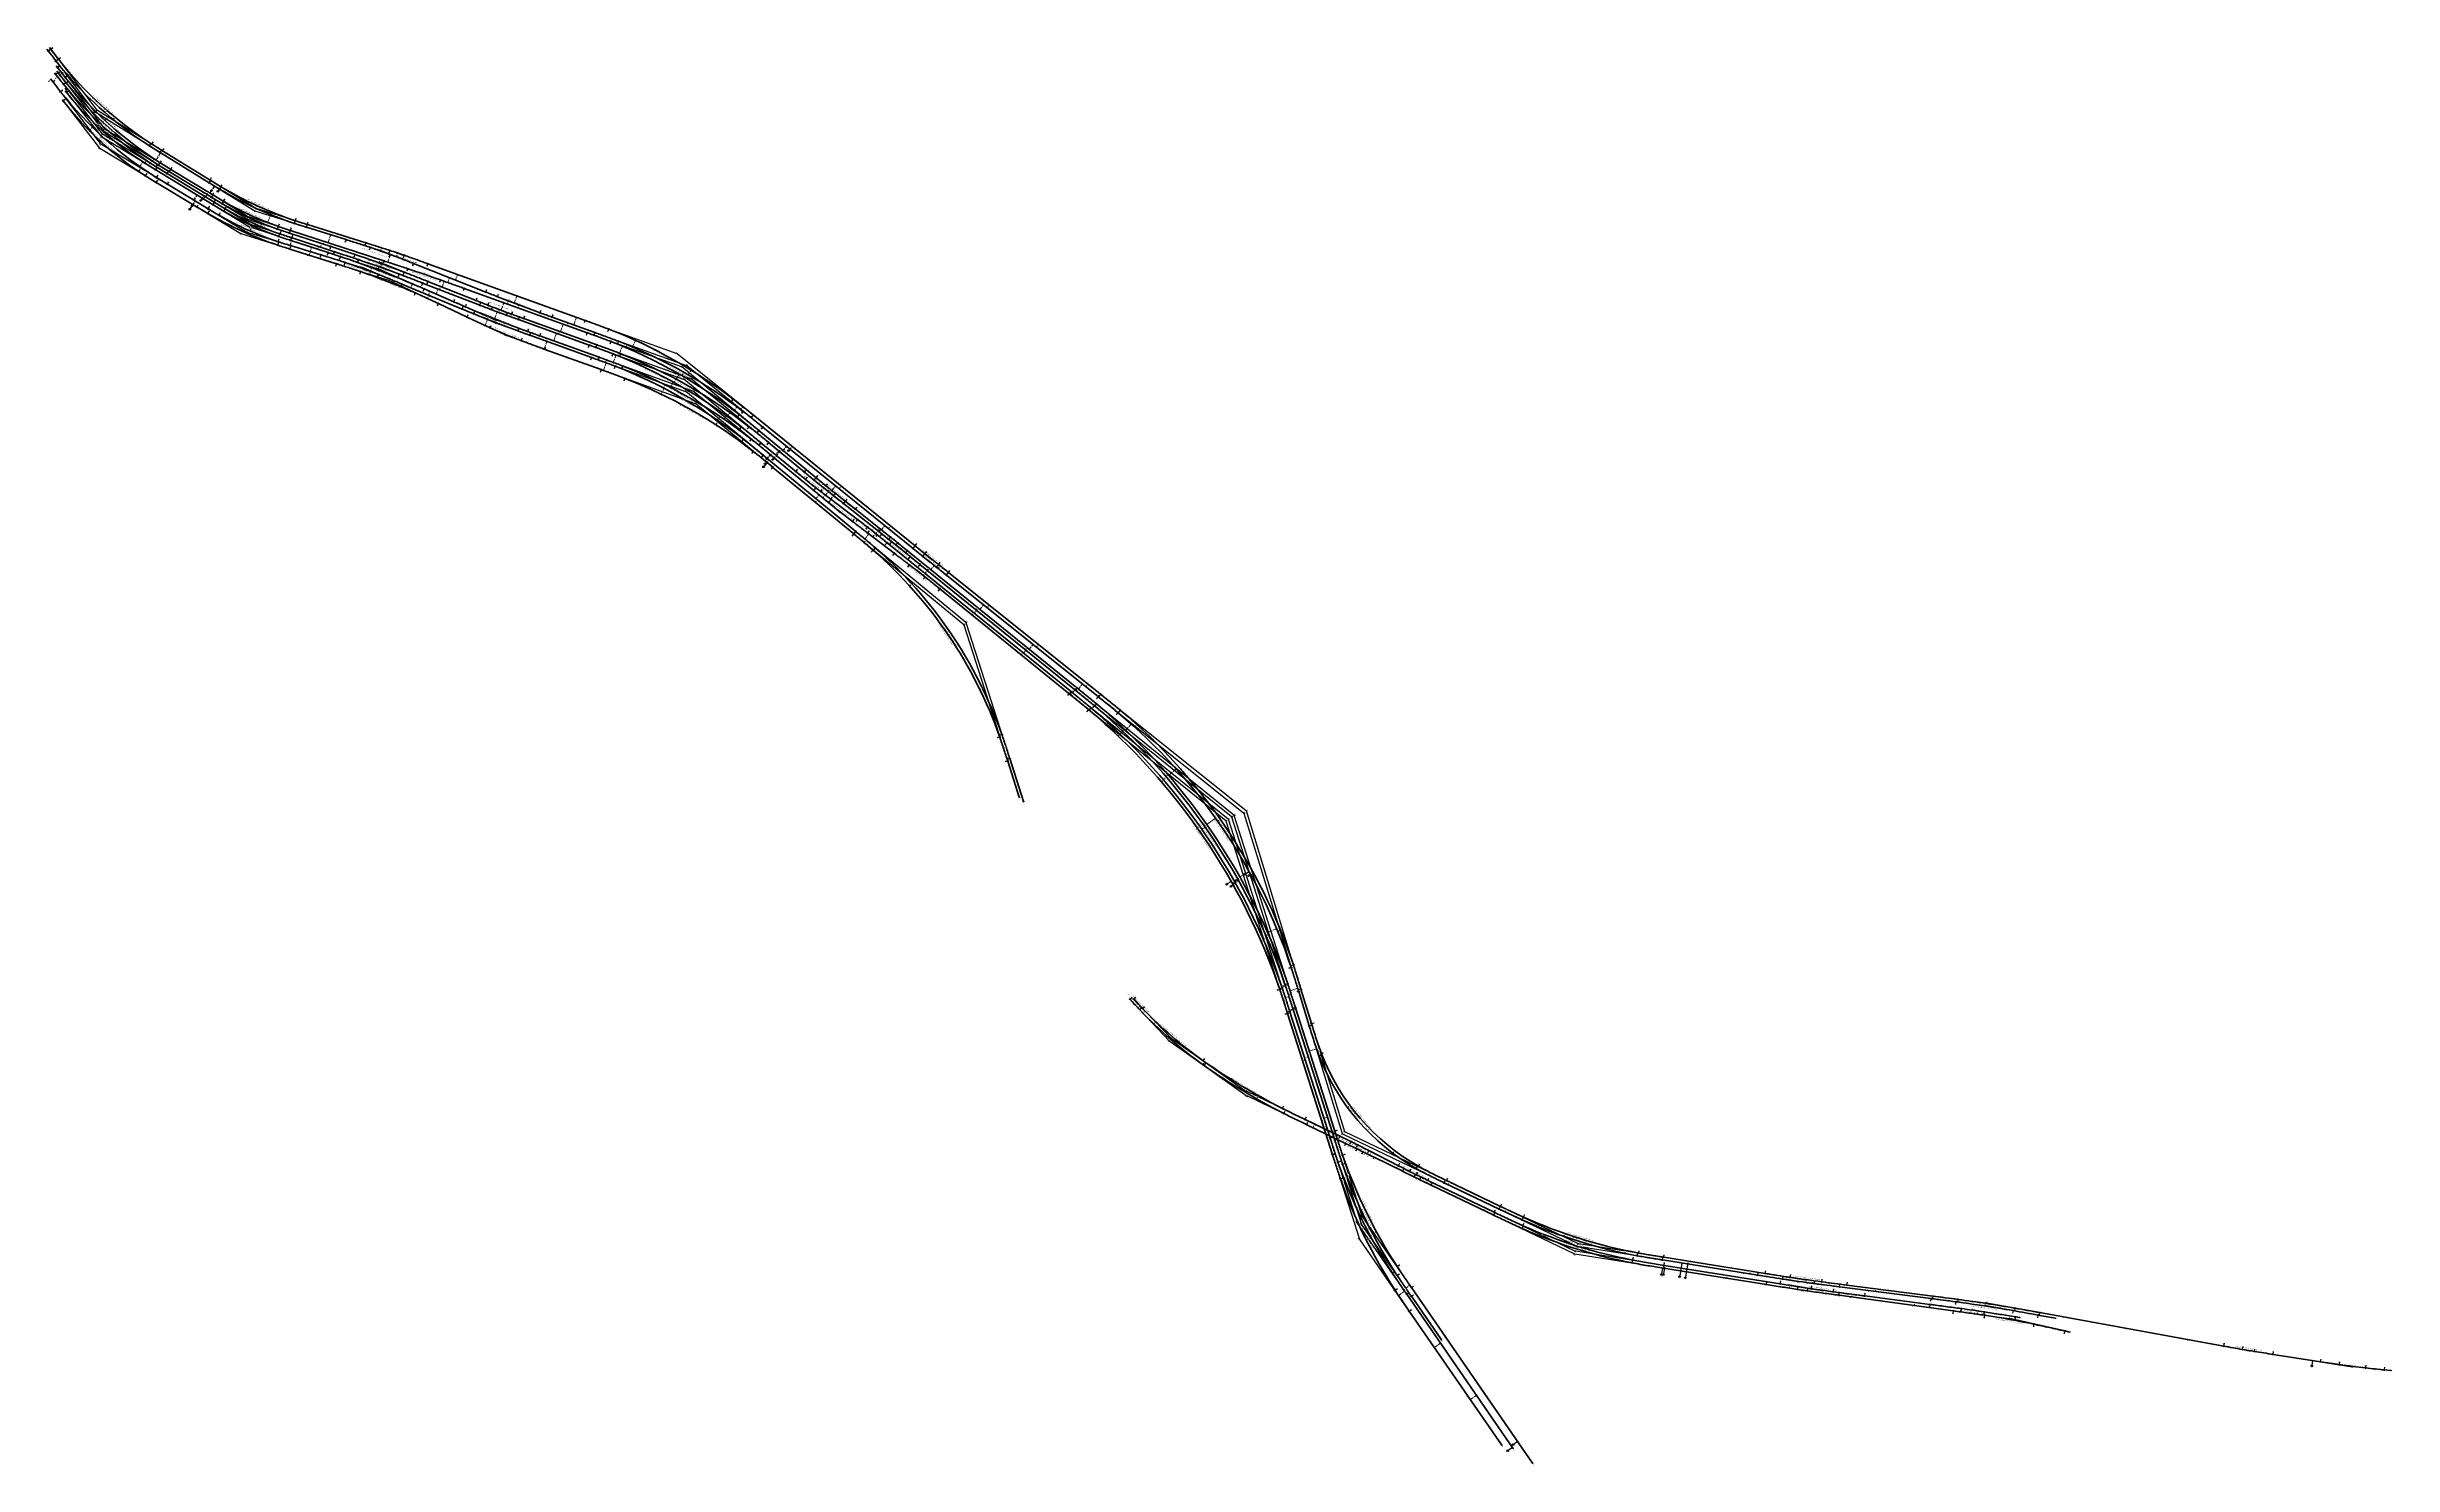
# Model space of a CAD drawing. Extents: x 10590 to 14299, y 7312 to 9553.
import ezdxf
from ezdxf.enums import TextEntityAlignment as Align

# ---------------------------------------------------------------- set-up
doc = ezdxf.new("R2010")
doc.units = 0
for name, color, linetype in [('I K.Прямые вставки', 7, 'Continuous'), ('Вершины', 7, 'Continuous'), ('Километраж', 7, 'Continuous'), ('Междупутья в плане', 7, 'Continuous'), ('Ось трассы', 7, 'Continuous'), ('Параметры кривых', 7, 'Continuous'), ('Пикетаж', 7, 'Continuous'), ('Прямые вставки', 7, 'Continuous')]:
    doc.layers.add(name, color=color, linetype=linetype)
doc.styles.get("Standard").update_dxf_attribs({"font": 'SPDS.shx', "oblique": 15, "height": 2})
doc.styles.add('Километры', font='pragmai.shx', dxfattribs={"height": 2})
doc.styles.add('Междупутья', font='simplex.shx', dxfattribs={"width": 0.7, "height": 2.5})
doc.styles.add('Параметры кривых', font='SPDS.shx', dxfattribs={"oblique": 15, "height": 2.5})
doc.styles.add('Пикетаж', font='pragmai.shx', dxfattribs={"height": 2})

msp = doc.modelspace()

# ---------------------------------------------------------------- hatches: boundary and pattern name
at = {"linetype": 'ByBlock', "lineweight": -2}
for points in [[(10860.6, 9325.4, -1), (10859.3, 9323.3)], [(11762.9, 8915.5, -1), (11761.3, 8913.6)], [(12490.5, 8243.7, -1), (12488.4, 8242.5)], [(13145.1, 7613.6, -1), (13144.7, 7611.2)], [(13170.9, 7610.5, -1), (13170.5, 7608)], [(13180.2, 7609, -1), (13179.8, 7606.5)], [(14170.3, 7469.4, -1), (14170, 7466.9)], [(12908.6, 7344.6, -1), (12906.6, 7343.2)], [(12900.2, 7335.2, -1), (12898.1, 7333.8)]]:
    msp.add_hatch(color=1, dxfattribs=at).paths.add_polyline_path(points)

# ---------------------------------------------------------------- linework, layer by layer
at = {"color": 1, "linetype": 'ByBlock', "lineweight": -2}
for p, q in [((10591.7, 9545.1), (10590.8, 9546.3)), ((10591.9, 9545.2), (10591, 9546.4)), ((10591.9, 9546.1), (10591.5, 9545.8)), ((10595.5, 9547.8), (10594.6, 9549)), ((10595.7, 9548), (10594.8, 9549.2)), ((10595.7, 9548.9), (10595.3, 9548.6)), ((10607.8, 9532), (10606.8, 9533.2)), ((10607.9, 9533), (10607.3, 9532.6)), ((10603.9, 9529.2), (10603, 9530.4)), ((10604, 9530.3), (10603.5, 9529.8)), ((10611.2, 9480.7), (10610.3, 9481.9)), ((10611.3, 9481.8), (10610.7, 9481.3)), ((10615.3, 9466.5), (10614.3, 9467.7)), ((10615.4, 9467.6), (10614.8, 9467.1)), ((10620.4, 9479.8), (10619.5, 9481)), ((10620.5, 9480.8), (10619.9, 9480.4)), ((10752.1, 9395.2), (10750.8, 9396)), ((10751.9, 9396.2), (10751.5, 9395.6)), ((10755.9, 9398), (10754.6, 9398.8)), ((10755.6, 9399), (10755.2, 9398.4)), ((10772.8, 9387.4), (10771.6, 9388.2)), ((10773, 9387.6), (10771.7, 9388.4)), ((10772.6, 9388.4), (10772.3, 9388)), ((10780, 9351.4), (10778.7, 9352.2)), ((10780.2, 9351.6), (10778.9, 9352.4)), ((10779.8, 9352.4), (10779.5, 9352)), ((10783.6, 9354.4), (10782.3, 9355.2)), ((10783.7, 9354.6), (10782.4, 9355.4)), ((10783.3, 9355.4), (10783, 9355)), ((10786, 9358), (10784.8, 9358.8)), ((10786.2, 9358.2), (10784.9, 9359)), ((10785.8, 9359.1), (10785.5, 9358.6)), ((10763, 9337.2), (10761.7, 9338)), ((10763.1, 9337.5), (10761.8, 9338.2)), ((10763.4, 9344.9), (10762.1, 9345.7)), ((10762.7, 9338.3), (10762.5, 9337.8)), ((10763.2, 9345.9), (10762.8, 9345.3)), ((10780.5, 9334.5), (10779.2, 9335.3)), ((10780.6, 9334.7), (10779.4, 9335.5)), ((10780.3, 9335.5), (10780, 9335.1)), ((10847.9, 9341.1), (10846.6, 9341.9)), ((10848, 9341.3), (10846.8, 9342.1)), ((10847.7, 9342.1), (10847.4, 9341.7)), ((10864.5, 9331.9), (10860.6, 9325.4)), ((10865, 9330.7), (10863.7, 9331.4)), ((10864.7, 9331.7), (10864.3, 9331.1)), ((10844.4, 9288.3), (10843.1, 9289)), ((10844.2, 9289.3), (10843.8, 9288.7)), ((10862.1, 9285.5), (10860.8, 9286.2)), ((10861.9, 9286.5), (10861.5, 9285.8)), ((10867.5, 9303.6), (10866.2, 9304.3)), ((10867.2, 9304.6), (10866.8, 9303.9)), ((10869.7, 9291.9), (10868.5, 9292.6)), ((10869.5, 9292.9), (10869.1, 9292.3)), ((10871.6, 9295.9), (10870.3, 9296.7)), ((10871.3, 9296.9), (10870.9, 9296.3)), ((10981.6, 9272.7), (10980.1, 9273.2)), ((10981.1, 9273.7), (10980.8, 9273)), ((10983.1, 9277), (10981.6, 9277.4)), ((10982.6, 9277.9), (10982.3, 9277.2)), ((10955.5, 9238.3), (10954, 9238.8)), ((10956, 9243.7), (10954.6, 9244.2)), ((10955, 9239.2), (10954.7, 9238.5)), ((10955.5, 9244.7), (10955.3, 9244)), ((10956.9, 9252), (10955.5, 9252.5)), ((10956.5, 9253), (10956.2, 9252.3)), ((10958.8, 9256.1), (10957.3, 9256.6)), ((10958.3, 9257), (10958.1, 9256.3)), ((10973.7, 9257.4), (10972.2, 9257.9)), ((10973.7, 9257.6), (10972.3, 9258.1)), ((10973.2, 9258.4), (10973, 9257.9)), ((10975.2, 9238), (10973.7, 9238.4)), ((10975.1, 9237.8), (10973.7, 9238.2)), ((10975.5, 9261.4), (10974.1, 9261.9)), ((10975.6, 9261.7), (10974.2, 9262.1)), ((10975.9, 9245.7), (10974.5, 9246.2)), ((10974.6, 9238.7), (10974.5, 9238.2)), ((10976, 9246), (10974.6, 9246.4)), ((10975, 9262.4), (10974.9, 9261.9)), ((10975.4, 9246.7), (10975.3, 9246.2)), ((10977.8, 9249.8), (10976.3, 9250.2)), ((10977.8, 9250), (10976.4, 9250.5)), ((10977.3, 9250.7), (10977.1, 9250.2)), ((11000.6, 9266.6), (10999.2, 9267.1)), ((11000.7, 9266.9), (10999.3, 9267.3)), ((11000.1, 9267.6), (11000, 9267.1)), ((11002.1, 9270.9), (11000.7, 9271.3)), ((11002.2, 9271.1), (11000.8, 9271.6)), ((11001.6, 9271.8), (11001.5, 9271.4)), ((11093.2, 9244), (11094.7, 9243.5)), ((11093.2, 9243.7), (11094.6, 9243.3)), ((11093.7, 9243), (11093.9, 9243.5)), ((11100.3, 9236.8), (11101.7, 9236.3)), ((11100.8, 9235.8), (11101, 9236.5)), ((10974.6, 9232.4), (10973.1, 9232.9)), ((10974.5, 9232.2), (10973.1, 9232.6)), ((10974, 9233.1), (10973.9, 9232.6)), ((11047.1, 9210.5), (11048.5, 9210.1)), ((11047.2, 9210.8), (11048.6, 9210.3)), ((11047.6, 9209.8), (11047.8, 9210.3)), ((11053, 9222.2), (11054.4, 9221.7)), ((11053.5, 9221.3), (11053.7, 9222)), ((11060.4, 9213), (11061.8, 9212.5)), ((11060.9, 9212), (11061.1, 9212.7)), ((11075.8, 9225.6), (11077.2, 9225.2)), ((11076.3, 9224.7), (11076.5, 9225.4)), ((11081.8, 9217.4), (11083.2, 9216.9)), ((11082.3, 9216.4), (11082.5, 9217.1)), ((11131.4, 9231.8), (11132.8, 9231.4)), ((11131.8, 9230.9), (11132.1, 9231.6)), ((11153.9, 9224.3), (11155.3, 9223.8)), ((11154.3, 9223.3), (11154.6, 9224)), ((11159.8, 9203), (11161.2, 9202.5)), ((11160.3, 9202), (11160.5, 9202.8)), ((11168.8, 9211), (11170.2, 9210.5)), ((11168.9, 9211.3), (11170.3, 9210.7)), ((11169.4, 9210.3), (11169.5, 9210.8)), ((11191.5, 9210.7), (11192.9, 9210.2)), ((11191.6, 9210.9), (11193, 9210.4)), ((11192, 9209.9), (11192.2, 9210.4)), ((11145.9, 9194.6), (11147.3, 9194.1)), ((11146.4, 9193.7), (11146.6, 9194.4)), ((11150.4, 9178.6), (11151.8, 9178)), ((11150.5, 9178.9), (11151.9, 9178.3)), ((11150.9, 9177.9), (11151.1, 9178.3)), ((11154.2, 9197.5), (11155.6, 9196.9)), ((11154.7, 9196.5), (11154.9, 9197.2)), ((11167.1, 9179.1), (11168.5, 9178.5)), ((11167.5, 9178.1), (11167.8, 9178.8)), ((11172.2, 9163.7), (11172.5, 9164.4)), ((11183.2, 9180.1), (11184.6, 9179.6)), ((11183.3, 9180.3), (11184.7, 9179.8)), ((11183.7, 9179.4), (11183.9, 9179.8)), ((11185.9, 9170.2), (11186.1, 9170.7)), ((11191.4, 9182.7), (11192.8, 9182.1)), ((11191.5, 9182.9), (11192.9, 9182.4)), ((11191.9, 9181.9), (11192.1, 9182.4)), ((11283.8, 9164.2), (11282.4, 9164.8)), ((11283.9, 9164.5), (11282.5, 9165)), ((11283.4, 9165.2), (11283.2, 9164.7)), ((11233.2, 9148.9), (11231.8, 9149.5)), ((11233.3, 9149.1), (11231.9, 9149.7)), ((11232.8, 9149.9), (11232.6, 9149.4)), ((11246.4, 9137.4), (11245, 9138)), ((11246.5, 9137.7), (11245.1, 9138.2)), ((11246, 9138.4), (11245.8, 9137.9)), ((11251.6, 9141), (11250.2, 9141.5)), ((11251.2, 9141.9), (11250.9, 9141.2)), ((11254.4, 9124.6), (11253, 9125.2)), ((11254.5, 9124.8), (11253.2, 9125.4)), ((11254, 9125.6), (11253.8, 9125.1)), ((11264.9, 9129.8), (11263.5, 9130.4)), ((11264.5, 9130.8), (11264.2, 9130.1)), ((11268.8, 9150.8), (11267.4, 9151.3)), ((11268.9, 9151), (11267.5, 9151.5)), ((11268.4, 9151.7), (11268.2, 9151.3)), ((11274.4, 9143.6), (11273, 9144.1)), ((11274.5, 9143.8), (11273.1, 9144.3)), ((11274, 9144.5), (11273.8, 9144.1)), ((11287.5, 9143.5), (11286.1, 9144)), ((11287, 9144.4), (11286.8, 9143.7)), ((11302.4, 9156.9), (11301, 9157.4)), ((11302, 9157.9), (11301.7, 9157.2)), ((11369.9, 9131.4), (11368.5, 9131.9)), ((11369.5, 9132.4), (11369.2, 9131.7)), ((11388.7, 9124.6), (11387.3, 9125.1)), ((11388.8, 9124.9), (11387.4, 9125.4)), ((11388.3, 9125.6), (11388.1, 9125.1)), ((11335, 9102.7), (11333.5, 9103.2)), ((11335.5, 9120.8), (11334.1, 9121.3)), ((11335.6, 9121), (11334.2, 9121.5)), ((11334.5, 9103.7), (11334.2, 9103)), ((11335, 9121.8), (11334.9, 9121.3)), ((11340, 9087.5), (11338.6, 9088)), ((11339.6, 9088.4), (11339.3, 9087.7)), ((11344.1, 9122.4), (11342.7, 9122.9)), ((11344.2, 9122.6), (11342.8, 9123.1)), ((11343.7, 9123.3), (11343.5, 9122.9)), ((11350.5, 9101.8), (11349.1, 9102.3)), ((11350.1, 9102.7), (11349.8, 9102)), ((11353.8, 9096.1), (11352.4, 9096.6)), ((11353.8, 9095.9), (11352.4, 9096.4)), ((11353.3, 9096.9), (11353.1, 9096.4)), ((11369.3, 9095), (11367.9, 9095.5)), ((11369.4, 9095.2), (11368, 9095.7)), ((11368.9, 9095.9), (11368.7, 9095.5)), ((11439.9, 9121.2), (11441.3, 9120.7)), ((11440, 9121.4), (11441.4, 9120.9)), ((11440.4, 9120.4), (11440.6, 9120.9)), ((11455.2, 9102), (11456.6, 9101.5)), ((11455.3, 9102.2), (11456.7, 9101.7)), ((11455.7, 9101.3), (11455.9, 9101.7)), ((11477.5, 9107.5), (11478.9, 9107)), ((11477.9, 9106.6), (11478.2, 9107.3)), ((11480.8, 9088), (11482.2, 9087.5)), ((11481.2, 9087.1), (11481.5, 9087.8)), ((11492.8, 9088.4), (11494.2, 9087.8)), ((11493.3, 9087.4), (11493.5, 9088.1)), ((11446.5, 9082.1), (11448, 9081.6)), ((11446.6, 9082.4), (11448, 9081.8)), ((11447.1, 9081.4), (11447.2, 9081.9)), ((11449.9, 9062.6), (11451.3, 9062.1)), ((11450, 9062.8), (11451.4, 9062.3)), ((11450.4, 9061.9), (11450.6, 9062.3)), ((11458.7, 9082.4), (11460.1, 9081.9)), ((11458.8, 9082.7), (11460.2, 9082.1)), ((11459.2, 9081.7), (11459.4, 9082.2)), ((11462, 9062.9), (11463.5, 9062.4)), ((11462.1, 9063.1), (11463.5, 9062.6)), ((11462.6, 9062.2), (11462.8, 9062.6)), ((11503, 9029.7), (11504.4, 9029.2)), ((11503.5, 9028.8), (11503.7, 9029.5)), ((11674.6, 8996.9), (11675.8, 8996)), ((11674.7, 8995.9), (11675.2, 8996.5)), ((11699.5, 8953.5), (11700.6, 8952.6)), ((11699.6, 8952.4), (11700, 8953)), ((11705.8, 8971.9), (11707, 8970.9)), ((11705.9, 8972.1), (11707.1, 8971.1)), ((11706.1, 8971), (11706.4, 8971.4)), ((11714.9, 8947.4), (11716.1, 8946.4)), ((11715.1, 8947.6), (11716.2, 8946.6)), ((11715.2, 8946.5), (11715.5, 8946.9)), ((11721.1, 8952.7), (11722.3, 8951.8)), ((11721.3, 8952.9), (11722.4, 8951.9)), ((11721.4, 8951.8), (11721.7, 8952.2)), ((11690.7, 8933.7), (11691.8, 8932.7)), ((11690.8, 8932.6), (11691.3, 8933.2)), ((11702.8, 8934), (11704, 8933)), ((11702.9, 8932.9), (11703.4, 8933.5)), ((11706.2, 8914.4), (11707.3, 8913.5)), ((11706.3, 8913.4), (11706.8, 8914)), ((11718.3, 8927.8), (11719.4, 8926.9)), ((11718.4, 8928), (11719.6, 8927.1)), ((11718.5, 8927), (11718.8, 8927.4)), ((11767.6, 8921.3), (11762.9, 8915.5)), ((11773.8, 8880.5), (11772.6, 8881.5)), ((11773.9, 8880.7), (11772.8, 8881.7)), ((11773.7, 8881.6), (11773.4, 8881.2)), ((11787.4, 8879.6), (11786.2, 8880.6)), ((11787.5, 8879.8), (11786.4, 8880.8)), ((11787.3, 8880.7), (11787, 8880.3)), ((11789.3, 8867.9), (11788.1, 8868.8)), ((11789.2, 8868.9), (11788.7, 8868.3)), ((11802.8, 8867), (11801.7, 8867.9)), ((11802.7, 8868), (11802.3, 8867.4)), ((11806.1, 8870.7), (11805, 8871.6)), ((11806.3, 8870.9), (11805.1, 8871.8)), ((11806, 8871.7), (11805.7, 8871.4)), ((11849.2, 8829.8), (11848, 8830.8)), ((11849.3, 8830), (11848.2, 8831)), ((11849.1, 8830.9), (11848.7, 8830.5)), ((11852.2, 8833.3), (11851.1, 8834.2)), ((11852.1, 8834.3), (11851.7, 8833.8)), ((11863.5, 8801.6), (11862.3, 8802.5)), ((11863.3, 8802.7), (11862.9, 8802.1)), ((11867.9, 8820.9), (11866.8, 8821.8)), ((11868.1, 8821.1), (11866.9, 8822)), ((11867.8, 8821.9), (11867.5, 8821.5)), ((11870.7, 8806.8), (11871.9, 8805.9)), ((11870.8, 8807), (11872, 8806.1)), ((11871, 8806), (11871.3, 8806.4)), ((11925, 8771.8), (11926.2, 8770.9)), ((11925.1, 8770.8), (11925.6, 8771.3)), ((11928.9, 8753.4), (11930.1, 8752.5)), ((11929, 8753.6), (11930.2, 8752.7)), ((11934.4, 8770.2), (11935.5, 8769.2)), ((11934.5, 8769.1), (11934.9, 8769.7)), ((11949.8, 8757.4), (11950.9, 8756.5)), ((11949.9, 8757.6), (11951.1, 8756.7)), ((11950, 8756.5), (11950.3, 8756.9)), ((11959.1, 8759), (11958, 8759.9)), ((11959.3, 8759.2), (11958.1, 8760.1)), ((11959, 8760), (11958.7, 8759.7)), ((11962.5, 8763.1), (11961.3, 8764.1)), ((11962.6, 8763.3), (11961.4, 8764.3)), ((11962.3, 8764.2), (11962, 8763.8)), ((11929.2, 8752.6), (11929.5, 8753)), ((11952.9, 8735.4), (11954.1, 8734.5)), ((11953, 8734.4), (11953.5, 8735)), ((11954.1, 8748.5), (11955.3, 8747.6)), ((11954.2, 8747.5), (11954.7, 8748.1)), ((11974.7, 8746.4), (11973.5, 8747.4)), ((11974.6, 8747.5), (11974.1, 8746.9)), ((11978, 8750.6), (11976.9, 8751.5)), ((11977.9, 8751.6), (11977.4, 8751)), ((11999.5, 8733.3), (11998.3, 8734.2)), ((11999.4, 8734.4), (11998.9, 8733.8)), ((12015.1, 8720.8), (12014, 8721.7)), ((12015.3, 8721), (12014.1, 8721.9)), ((12015, 8721.9), (12014.7, 8721.5)), ((12001, 8696.9), (12002.2, 8696)), ((12001.1, 8697.1), (12002.3, 8696.2)), ((12001.3, 8696.1), (12001.6, 8696.5)), ((12255.3, 8530.8), (12256.5, 8529.8)), ((12236.3, 8506.5), (12237.5, 8505.5)), ((12236.4, 8505.5), (12236.9, 8506)), ((12240.1, 8509.2), (12241.2, 8508.2)), ((12240.1, 8508.1), (12240.6, 8508.7)), ((12245.2, 8512.7), (12246.4, 8511.7)), ((12245.3, 8511.7), (12245.8, 8512.2)), ((12248.9, 8515.4), (12250.1, 8514.4)), ((12249, 8514.3), (12249.5, 8514.9)), ((12255.2, 8530.6), (12256.3, 8529.6)), ((12255.4, 8529.7), (12255.7, 8530.1)), ((12283, 8501.5), (12284.1, 8500.6)), ((12283.1, 8500.5), (12283.5, 8501.1)), ((12286.4, 8505.6), (12287.5, 8504.6)), ((12286.5, 8504.5), (12287, 8505.1)), ((12099.3, 8465.9), (12100, 8466.1)), ((12099.8, 8466.9), (12100.3, 8465.4)), ((12108.6, 8424.1), (12109.1, 8424.2)), ((12108.8, 8425), (12109.3, 8423.5)), ((12109.1, 8425), (12109.5, 8423.6)), ((12111.9, 8427.9), (12112.4, 8428.1)), ((12112.1, 8428.8), (12112.6, 8427.4)), ((12112.4, 8428.9), (12112.8, 8427.4)), ((12497.1, 8247.3), (12490.5, 8243.7)), ((12556.7, 8097.9), (12557.5, 8098.1)), ((12557.2, 8098.8), (12557.7, 8097.4)), ((12560.2, 8101.9), (12560.9, 8102.2)), ((12560.7, 8102.9), (12561.1, 8101.4)), ((12572.2, 8063.8), (12572.7, 8063.9)), ((12572.4, 8064.6), (12572.9, 8063.2)), ((12572.7, 8064.7), (12573.1, 8063.3)), ((12301.8, 8046.8), (12300.8, 8048)), ((12301.8, 8047.9), (12301.3, 8047.4)), ((12307.7, 8047), (12306.7, 8048.1)), ((12307.8, 8048.1), (12307.2, 8047.5)), ((12551, 8025.2), (12551.5, 8025.3)), ((12551.3, 8026.1), (12551.7, 8024.6)), ((12551.5, 8026.1), (12552, 8024.7)), ((12554.7, 8027.9), (12555.2, 8028)), ((12555, 8028.7), (12555.4, 8027.3)), ((12555.2, 8028.8), (12555.7, 8027.4)), ((12559.9, 8031.4), (12560.4, 8031.5)), ((12560.2, 8032.3), (12560.6, 8030.8)), ((12560.4, 8032.3), (12560.8, 8030.9)), ((12563.6, 8034), (12564.1, 8034.2)), ((12563.9, 8034.9), (12564.3, 8033.5)), ((12564.1, 8035), (12564.6, 8033.6)), ((12584.9, 8004.7), (12584.4, 8006.1)), ((12585.1, 8004.8), (12584.7, 8006.2)), ((12585.3, 8005.6), (12584.9, 8005.5)), ((12588.4, 8008.2), (12588, 8009.7)), ((12588.7, 8008.3), (12588.2, 8009.7)), ((12588.9, 8009.2), (12588.5, 8009)), ((12604.3, 7960.8), (12603.8, 7962.2)), ((12604.7, 7961.7), (12604, 7961.5)), ((12543.3, 7874.2), (12541.9, 7874.9)), ((12543, 7875.2), (12542.6, 7874.5)), ((12545.7, 7866), (12544.3, 7866.7)), ((12545.3, 7867.1), (12545, 7866.4)), ((12579.2, 7856.6), (12577.9, 7857.3)), ((12579.3, 7856.9), (12578, 7857.5)), ((12578.9, 7857.6), (12578.7, 7857.2)), ((12617.7, 7827.6), (12617.3, 7829)), ((12618, 7827.6), (12617.5, 7829.1)), ((12618.2, 7828.5), (12617.7, 7828.4)), ((12625.2, 7838.3), (12624.7, 7839.7)), ((12625.4, 7838.4), (12624.9, 7839.8)), ((12625.6, 7839.3), (12625.2, 7839.1)), ((12633, 7832.2), (12634.3, 7831.5)), ((12633.1, 7832.4), (12634.4, 7831.7)), ((12633.4, 7831.4), (12633.7, 7831.8)), ((12621.6, 7801.1), (12621.2, 7802.5)), ((12621.9, 7801.2), (12621.4, 7802.6)), ((12622.1, 7802), (12621.6, 7801.9)), ((12625.1, 7824.3), (12624.6, 7825.7)), ((12625.3, 7824.4), (12624.9, 7825.8)), ((12625.6, 7825.2), (12625.1, 7825.1)), ((12637.6, 7800.3), (12637.2, 7801.7)), ((12638.1, 7801.3), (12637.4, 7801)), ((12642.3, 7820.7), (12643.6, 7820)), ((12642.4, 7820.9), (12643.7, 7820.3)), ((12642.7, 7819.9), (12643, 7820.4)), ((12651.1, 7823.7), (12652.4, 7823)), ((12651.4, 7822.7), (12651.8, 7823.4)), ((12660.4, 7812.2), (12661.8, 7811.6)), ((12660.8, 7811.2), (12661.1, 7811.9)), ((12661.3, 7818.6), (12662.6, 7818)), ((12661.6, 7817.6), (12661.9, 7818.3)), ((12679, 7809.4), (12680.3, 7808.7)), ((12679.1, 7809.6), (12680.4, 7808.9)), ((12679.4, 7808.6), (12679.7, 7809)), ((12726.8, 7783.5), (12725.5, 7784.2)), ((12726.9, 7783.7), (12725.6, 7784.4)), ((12726.5, 7784.5), (12726.3, 7784.1)), ((12733.4, 7774.8), (12732.1, 7775.5)), ((12733.5, 7775.1), (12732.2, 7775.7)), ((12733.1, 7775.8), (12732.9, 7775.4)), ((12744.7, 7774.5), (12743.3, 7775.1)), ((12744.3, 7775.5), (12744, 7774.8)), ((12751.4, 7766.1), (12750, 7766.7)), ((12751, 7767.1), (12750.7, 7766.4)), ((12754.6, 7779.3), (12753.2, 7780.1)), ((12754.3, 7780.3), (12753.9, 7779.7)), ((12755.2, 7769.2), (12753.9, 7769.9)), ((12754.9, 7770.2), (12754.6, 7769.6)), ((12758.1, 7782.9), (12756.8, 7783.6)), ((12757.9, 7783.9), (12757.5, 7783.2)), ((12773.3, 7760.5), (12771.9, 7761.2)), ((12773.4, 7760.7), (12772, 7761.4)), ((12772.9, 7761.5), (12772.7, 7761.1)), ((12802.8, 7760.2), (12801.4, 7760.9)), ((12802.9, 7760.4), (12801.5, 7761.1)), ((12802.4, 7761.2), (12802.2, 7760.8)), ((12888.1, 7719.3), (12886.8, 7720)), ((12888.2, 7719.6), (12886.9, 7720.2)), ((12887.8, 7720.3), (12887.6, 7719.9)), ((12922.4, 7698.1), (12921, 7698.7)), ((12922.5, 7684.4), (12921.1, 7685)), ((12922, 7699.1), (12921.7, 7698.4)), ((12922.1, 7685.3), (12921.8, 7684.7)), ((12923.6, 7688.9), (12922.2, 7689.5)), ((12923.2, 7689.9), (12922.9, 7689.2)), ((12924.4, 7702.4), (12923, 7703)), ((12924, 7703.4), (12923.7, 7702.7)), ((13106.9, 7645.7), (13105.4, 7646)), ((13106.3, 7646.6), (13106.1, 7645.8)), ((12716.8, 7613.6), (12715.9, 7614.8)), ((12717, 7614.6), (12716.3, 7614.2)), ((12724.3, 7624.2), (12723.4, 7625.4)), ((12724.5, 7625.2), (12723.9, 7624.8)), ((13144.3, 7634.9), (13142.8, 7635.1)), ((13144.3, 7635.1), (13142.9, 7635.3)), ((13143.7, 7635.7), (13143.6, 7635.2)), ((13146.3, 7639.1), (13144.8, 7639.4)), ((13146.4, 7639.4), (13144.9, 7639.6)), ((13147.3, 7627.1), (13145.1, 7613.6)), ((13147, 7626.6), (13145.5, 7626.9)), ((13146.9, 7626.4), (13145.5, 7626.6)), ((13145.7, 7640), (13145.6, 7639.5)), ((13146.3, 7627.2), (13146.2, 7626.7)), ((13184.1, 7633.9), (13180.2, 7609)), ((13306.8, 7613.7), (13305.3, 7613.9)), ((13306.9, 7613.9), (13305.4, 7614.1)), ((13306.2, 7614.5), (13306.1, 7614)), ((13334.6, 7604.7), (13333.1, 7605)), ((13333.9, 7605.6), (13333.8, 7604.9)), ((13346.3, 7607.5), (13344.9, 7607.7)), ((13345.7, 7608.3), (13345.6, 7607.6)), ((12746.7, 7591.1), (12745.9, 7592.3)), ((12746.9, 7591.2), (12746.1, 7592.4)), ((12746.9, 7592.1), (12746.5, 7591.8)), ((13308.8, 7596.2), (13307.3, 7596.5)), ((13308.7, 7596), (13307.3, 7596.2)), ((13308.1, 7596.9), (13308, 7596.4)), ((13330.6, 7597.5), (13329.1, 7597.7)), ((13330.6, 7597.2), (13329.1, 7597.5)), ((13329.9, 7598.1), (13329.9, 7597.6)), ((13396.4, 7600.3), (13394.9, 7600.5)), ((13395.7, 7601.2), (13395.6, 7600.4)), ((13414.7, 7584.5), (13413.2, 7584.7)), ((13414.1, 7585.4), (13414, 7584.6)), ((13423.4, 7579.4), (13421.9, 7579.6)), ((13423.4, 7579.1), (13421.9, 7579.3)), ((13422.8, 7580), (13422.7, 7579.5)), ((13424.3, 7592.7), (13422.8, 7592.9)), ((13424.3, 7592.4), (13422.8, 7592.6)), ((13423.6, 7593.3), (13423.6, 7592.8)), ((13436, 7595.2), (13434.5, 7595.3)), ((13436.1, 7595.4), (13434.6, 7595.6)), ((13435.4, 7596), (13435.3, 7595.5)), ((13570.3, 7579.5), (13571.8, 7579.3)), ((13570.3, 7579.2), (13571.8, 7579.1)), ((13571, 7578.7), (13571, 7579.2)), ((13607.1, 7570.5), (13608.5, 7570.3)), ((13607.7, 7569.6), (13607.8, 7570.4)), ((13610, 7574.3), (13611.5, 7574.1)), ((13610.6, 7573.5), (13610.7, 7574.2)), ((12743.1, 7554), (12742.2, 7555.2)), ((12743.3, 7554.1), (12742.5, 7555.3)), ((12743.3, 7555), (12742.9, 7554.7)), ((13602.7, 7556.2), (13604.2, 7556)), ((13602.7, 7555.9), (13604.2, 7555.7)), ((13603.4, 7555.3), (13603.4, 7555.8)), ((13615.4, 7559.7), (13616.9, 7559.5)), ((13616.1, 7558.9), (13616.2, 7559.6)), ((13651.7, 7554.5), (13653.1, 7554.3)), ((13652.3, 7553.6), (13652.4, 7554.4)), ((13700.2, 7560.4), (13701.7, 7560.1)), ((13700.8, 7559.5), (13701, 7560.3)), ((13701, 7546.5), (13702.5, 7546.3)), ((13701.1, 7546.8), (13702.5, 7546.5)), ((13701.7, 7545.9), (13701.8, 7546.4)), ((13730.4, 7535.1), (13731.8, 7534.8)), ((13731, 7534.2), (13731.1, 7534.9)), ((13736.7, 7549.5), (13738.2, 7549.2)), ((13736.7, 7549.2), (13738.1, 7549)), ((13737.3, 7548.6), (13737.4, 7549.1)), ((13739.6, 7553.3), (13741.1, 7553.1)), ((13739.6, 7553.1), (13741, 7552.8)), ((13740.2, 7552.5), (13740.3, 7553)), ((13779.2, 7524.4), (13780.7, 7524.1)), ((13779.2, 7524.1), (13780.6, 7523.8)), ((13779.8, 7523.5), (13779.9, 7524)), ((14031.8, 7498.7), (14030.3, 7499)), ((14031.9, 7499), (14030.4, 7499.2)), ((14031.2, 7499.6), (14031.1, 7499.1)), ((14061.4, 7493.4), (14059.9, 7493.7)), ((14060.7, 7494.3), (14060.6, 7493.6)), ((14080.1, 7490.3), (14078.6, 7490.5)), ((14079.5, 7491.1), (14079.4, 7490.4)), ((14109.8, 7485.9), (14108.3, 7486.1)), ((14109.8, 7485.6), (14108.3, 7485.8)), ((14109.1, 7486.5), (14109.1, 7486)), ((14171.5, 7476.8), (14170.3, 7469.4)), ((14184.8, 7474), (14183.3, 7474.2)), ((14184.9, 7474.2), (14183.4, 7474.4)), ((14184.2, 7474.8), (14184.1, 7474.3)), ((14214.5, 7469.5), (14213, 7469.7)), ((14213.9, 7470.3), (14213.8, 7469.6)), ((14256, 7464.2), (14254.5, 7464.4)), ((14255.4, 7465.1), (14255.3, 7464.3)), ((14285.9, 7461.4), (14284.4, 7461.6)), ((14285.9, 7461.2), (14284.4, 7461.3)), ((14285.2, 7462), (14285.2, 7461.5)), ((12914.8, 7348.9), (12908.6, 7344.6)), ((12906.4, 7339.4), (12900.2, 7335.2))]:
    msp.add_line(p, q, dxfattribs=at)
at = {"color": 1}
for p, q in [((10626.3, 9511.6), (10625.5, 9510.9)), ((10697.7, 9441.9), (10697.1, 9441.1)), ((10779.6, 9384.7), (10779, 9383.9)), ((10864.7, 9332.3), (10864.2, 9331.4)), ((10954.4, 9288.6), (10954.1, 9287.6)), ((11049.4, 9257.4), (11049.1, 9256.5)), ((11144.7, 9227.1), (11144.4, 9226.2)), ((11238.9, 9193.6), (11238.6, 9192.6)), ((11333, 9159.7), (11332.7, 9158.7)), ((11427.1, 9125.8), (11426.7, 9124.8)), ((11520.2, 9089.3), (11519.8, 9088.4)), ((11608.4, 9042.2), (11607.9, 9041.3)), ((11690.1, 8984.5), (11689.4, 8983.7)), ((11767.9, 8921.7), (11767.3, 8920.9)), ((11845.7, 8858.9), (11845.1, 8858.1)), ((11923.6, 8796.1), (11922.9, 8795.3)), ((12001.4, 8733.4), (12000.8, 8732.6)), ((12079.5, 8670.9), (12078.9, 8670.2)), ((12019.2, 8626.1), (12018.3, 8625.6)), ((12157.7, 8608.5), (12157, 8607.7)), ((12069.2, 8539.5), (12068.3, 8539.1)), ((12235.8, 8546.1), (12235.1, 8545.3)), ((12312.8, 8482.3), (12312.1, 8481.5)), ((12106.3, 8446.7), (12105.4, 8446.4)), ((12383.1, 8411.1), (12382.3, 8410.5)), ((12444.9, 8332.6), (12444.1, 8332)), ((12497.6, 8247.5), (12496.7, 8247.1)), ((12540.4, 8157.1), (12539.4, 8156.8)), ((12573.1, 8062.6), (12572.1, 8062.3)), ((12343, 8012.6), (12342.3, 8011.9)), ((12420.3, 7949.4), (12419.7, 7948.5)), ((12603.1, 7967.3), (12602.2, 7967)), ((12504.8, 7896.1), (12504.3, 7895.3)), ((12617.7, 7866), (12616.7, 7865.7)), ((12650.4, 7879.8), (12649.6, 7879.2)), ((12683.8, 7806.9), (12683.3, 7806)), ((12720.5, 7809.1), (12719.9, 7808.3)), ((12649.7, 7771.3), (12648.8, 7770.9)), ((12773.1, 7762), (12772.6, 7761.1)), ((12807, 7759.6), (12806.6, 7758.7)), ((12863.2, 7718.7), (12862.8, 7717.8)), ((12897.2, 7716.4), (12896.8, 7715.5)), ((12691.9, 7680.8), (12691, 7680.3)), ((12989.4, 7677.9), (12989.1, 7677)), ((12954.2, 7677.4), (12953.9, 7676.5)), ((13049.3, 7646.7), (13049, 7645.8)), ((13085.6, 7651.2), (13085.4, 7650.2)), ((13147.3, 7627.6), (13147.2, 7626.6)), ((13184.2, 7634.4), (13184, 7633.4)), ((13246.1, 7611.9), (13245.9, 7610.9)), ((13283, 7618.7), (13282.8, 7617.7)), ((13381.8, 7603.6), (13381.6, 7602.6)), ((12744.8, 7596.1), (12744, 7595.5)), ((13344.9, 7596.2), (13344.7, 7595.2)), ((13443.8, 7581.9), (13443.7, 7580.9)), ((13480.9, 7590.7), (13480.8, 7589.7)), ((13543, 7569), (13542.8, 7568)), ((13580.1, 7578), (13580, 7577)), ((13642.1, 7555.7), (13641.9, 7554.7)), ((13679.1, 7563.7), (13679, 7562.7)), ((13736.8, 7533.5), (13736.6, 7532.5)), ((13777.6, 7546.2), (13777.4, 7545.2)), ((12793.2, 7504.4), (12792.4, 7503.8)), ((12801.6, 7513.8), (12800.8, 7513.2)), ((13876, 7528.3), (13875.8, 7527.3)), ((13974.4, 7510.4), (13974.2, 7509.4)), ((14072.8, 7492.8), (14072.6, 7491.8)), ((14171.6, 7477.3), (14171.4, 7476.3)), ((14270.6, 7463.9), (14270.5, 7462.9)), ((12850, 7422), (12849.2, 7421.5)), ((12858.4, 7431.5), (12857.6, 7430.9)), ((12915.2, 7349.2), (12914.4, 7348.6)), ((12906.8, 7339.7), (12906, 7339.2))]:
    msp.add_line(p, q, dxfattribs=at)
at = {"color": 1, "linetype": 'ByBlock', "lineweight": -2}
for centre in [(10860, 9324.3), (11762.1, 8914.5), (12489.4, 8243.1), (13144.9, 7612.4), (13170.7, 7609.2), (13180, 7607.7), (14170.2, 7468.1), (12907.6, 7343.9), (12899.2, 7334.5)]:
    msp.add_circle(centre, 1.25, dxfattribs=at)
at = {"layer": 'Вершины', "color": 1}
for p, q in [((10595.7, 9548.9), (10668.9, 9452.6)), ((10772.6, 9388.4), (10669.7, 9452)), ((10847.7, 9342.1), (10919.8, 9297.6)), ((11001.6, 9271.8), (10920.7, 9297.2)), ((11093.7, 9243), (11142.7, 9227.7)), ((11192, 9209.9), (11143.7, 9227.3)), ((11440.4, 9120.4), (11585.3, 9068.2)), ((11706.1, 8971), (11586.2, 9067.7)), ((11773.7, 8881.6), (11800.5, 8859.5)), ((11962.3, 8764.2), (11988.2, 8743.3)), ((12015, 8721.9), (11989, 8742.6)), ((12255.4, 8529.7), (12485.4, 8346)), ((12572.2, 8063.8), (12485.9, 8345.2)), ((12301.8, 8047.9), (12309.3, 8039.6)), ((12307.8, 8048.1), (12314.6, 8040.6)), ((12315.3, 8039.8), (12366, 7987.1)), ((12366.7, 7986.5), (12485.3, 7902.7)), ((12588.9, 8009.2), (12641.2, 7838.9)), ((12578.9, 7857.6), (12486.2, 7902.2)), ((12625.6, 7839.3), (12667.7, 7707.1)), ((12633.4, 7831.4), (12656.1, 7820.5)), ((12802.4, 7761.2), (12641.8, 7838.2)), ((12679.4, 7808.6), (12657, 7820)), ((12726.5, 7784.5), (12749.1, 7773)), ((12772.9, 7761.5), (12750, 7772.5)), ((12887.8, 7720.3), (13010.4, 7661.6)), ((12746.9, 7592.1), (12668.2, 7706.2)), ((13145.7, 7640), (13011.4, 7661.3)), ((13306.2, 7614.5), (13370.2, 7604.4)), ((13435.4, 7596), (13371.1, 7604.2)), ((13571, 7578.7), (13655.4, 7567.8)), ((13740.2, 7552.5), (13656.4, 7567.7)), ((14031.2, 7499.6), (14069.6, 7492.6)), ((14109.1, 7486.5), (14070.6, 7492.4)), ((14184.2, 7474.8), (14234, 7467.1)), ((14285.2, 7462), (14235, 7467))]:
    msp.add_line(p, q, dxfattribs=at)
for centre in [(10619.6, 9482), (10665.4, 9449.4), (10669.2, 9452.2), (10673.1, 9392.3), (10674.3, 9399.4), (10908.3, 9279.4), (10910.2, 9283.5), (10918.7, 9293.1), (10920.2, 9297.3), (11116.7, 9231.1), (11143.2, 9227.5), (11186.1, 9193.7), (11314.4, 9097.2), (11585.8, 9068.1), (11611.7, 9008.4), (11615, 8988.9), (11800.9, 8859.2), (11844.1, 8817.2), (11939.7, 8759.2), (11988.6, 8743), (12126.9, 8366.8), (12133.6, 8360.1), (12485.8, 8345.6), (12466.6, 8338.6), (12482.3, 8341.6), (12307.8, 8048.1), (12301.8, 8047.9), (12309.6, 8039.3), (12315, 8040.2), (12364.3, 7981.7), (12366.3, 7986.8), (12485.7, 7902.5), (12637.7, 7834.8), (12641.3, 7838.4), (12656.6, 7820.3), (12749.6, 7772.7), (12660.4, 7696), (12667.8, 7692.7), (12667.9, 7706.7), (13004.9, 7645), (13006, 7649.5), (13010.9, 7661.4), (13370.7, 7604.3), (13358.9, 7601.6), (13655.9, 7567.8), (13634.2, 7556.7), (13653, 7563.9), (13708.1, 7544.9), (13764.9, 7543.6), (12794.2, 7509.4), (13787.5, 7521.8), (14070.1, 7492.5), (14234.5, 7467), (14295.1, 7461), (12889.6, 7342.9), (12907.1, 7338.4), (12938.3, 7314.8)]:
    msp.add_circle(centre, 0.5, dxfattribs=at)
at = {"layer": 'Междупутья в плане', "color": 1, "lineweight": 15}
for p, q in [((10625.9, 9511.2), (10622.3, 9508.2)), ((10697.4, 9441.5), (10694.5, 9437.9)), ((10779.3, 9384.3), (10777, 9380.6)), ((10864.5, 9331.9), (10862.2, 9328.1)), ((10954.2, 9288.1), (10952.6, 9283.9)), ((11049.2, 9256.9), (11047.9, 9252.6)), ((11144.5, 9226.7), (11142.6, 9220.8)), ((11238.7, 9193.1), (11235.5, 9184.1)), ((11332.8, 9159.2), (11328.6, 9147.6)), ((11426.9, 9125.3), (11422.6, 9113.2)), ((11520, 9088.8), (11515.3, 9078.5)), ((11608.1, 9041.8), (11603.6, 9034.4)), ((11689.8, 8984.1), (11686.2, 8979.6)), ((11767.6, 8921.3), (11764.3, 8917.2)), ((11845.4, 8858.5), (11842.1, 8854.4)), ((11923.2, 8795.7), (11919.9, 8791.6)), ((12001.1, 8733), (11997.8, 8728.9)), ((12079.2, 8670.6), (12075.9, 8666.4)), ((12018.8, 8625.9), (12014.7, 8623.1)), ((12157.3, 8608.1), (12154, 8604)), ((12068.7, 8539.3), (12064.5, 8537.3)), ((12235.5, 8545.7), (12232.2, 8541.6)), ((12312.5, 8481.9), (12308.9, 8478)), ((12105.9, 8446.6), (12101.8, 8445.2)), ((12382.7, 8410.8), (12378.8, 8407.3)), ((12444.5, 8332.3), (12440.3, 8329.3)), ((12497.1, 8247.3), (12492.8, 8244.9)), ((12539.9, 8157), (12535.5, 8155.2)), ((12572.6, 8062.5), (12568.3, 8061.2)), ((12342.7, 8012.3), (12339.5, 8008.9)), ((12420, 7949), (12416.9, 7944.6)), ((12602.7, 7967.1), (12598.4, 7965.6)), ((12504.6, 7895.7), (12501.7, 7890.5)), ((12617.2, 7865.8), (12613.1, 7864.5)), ((12650, 7879.5), (12646, 7876.5)), ((12683.5, 7806.5), (12680.9, 7801.4)), ((12720.2, 7808.7), (12717.2, 7804.7)), ((12649.2, 7771.1), (12644.5, 7769.3)), ((12772.9, 7761.5), (12770.9, 7757.5)), ((12806.8, 7759.1), (12804.8, 7754.8)), ((12863, 7718.2), (12861, 7714.1)), ((12897, 7715.9), (12895, 7711.7)), ((12691.4, 7680.5), (12685.5, 7677.3)), ((12954.1, 7677), (12952.4, 7672.7)), ((12989.3, 7677.5), (12987.7, 7673)), ((13049.2, 7646.3), (13048, 7641.8)), ((13085.5, 7650.7), (13084.6, 7646.2)), ((13147.3, 7627.1), (13146.5, 7622.5)), ((13184.1, 7633.9), (13183.4, 7629.4)), ((13246, 7611.4), (13245.3, 7606.8)), ((13282.9, 7618.2), (13282.2, 7613.7)), ((12744.4, 7595.8), (12737.8, 7591.2)), ((13344.8, 7595.7), (13344.1, 7591.2)), ((13381.7, 7603.1), (13381.1, 7598.8)), ((13443.7, 7581.4), (13443.2, 7577.2)), ((13480.9, 7590.2), (13480.3, 7586)), ((13542.9, 7568.5), (13542.3, 7563.7)), ((13580.1, 7577.5), (13579.5, 7573.3)), ((13642, 7555.2), (13641.3, 7550)), ((13679, 7563.2), (13678.3, 7559)), ((12792.8, 7504.1), (12783.1, 7497.3)), ((12849.6, 7421.8), (12839.8, 7415))]:
    msp.add_line(p, q, dxfattribs=at)
at = {"layer": 'Ось трассы', "color": 1, "lineweight": 100, "flags": 128}
msp.add_lwpolyline([(10593.6, 9551.7), (10595.7, 9548.9, 0.001042), (10601.8, 9540.9, 0.003125), (10607.9, 9533, 0.083697), (10755.6, 9399, 0.003125), (10764.1, 9393.7, 0.001042), (10772.6, 9388.4), (10847.7, 9342.1, 0.001042), (10856.2, 9336.9, 0.003125), (10864.7, 9331.7, 0.054134), (10982.6, 9277.9, 0.003125), (10992.1, 9274.8, 0.001042), (11001.6, 9271.8), (11093.7, 9243, -0.000208), (11103.3, 9240, -0.000625), (11112.8, 9237, -0.001042), (11122.3, 9234, -0.001458), (11131.8, 9230.9, -0.003956), (11154.3, 9223.3, -0.001458), (11163.8, 9220, -0.001042), (11173.2, 9216.7, -0.000625), (11182.6, 9213.3, -0.000208), (11192, 9209.9), (11440.4, 9120.4, -0.000391), (11449.8, 9117.1, -0.001172), (11459.2, 9113.6, -0.001953), (11468.6, 9110.1, -0.002734), (11477.9, 9106.6, -0.07092), (11674.7, 8995.9, -0.002734), (11682.6, 8989.7, -0.001953), (11690.5, 8983.5, -0.001172), (11698.3, 8977.3, -0.000391), (11706.1, 8971), (11962.3, 8764.2, 0.00025), (11977.9, 8751.6, 0.000689), (11999.4, 8734.4, 0.00025), (12015, 8721.9), (12255.4, 8529.7, -0.000351), (12263.2, 8523.5, -0.001053), (12271, 8517.2, -0.001756), (12278.8, 8510.9, -0.002458), (12286.5, 8504.5, -0.139405), (12560.2, 8101.9, -0.002458), (12563.3, 8092.4, -0.001756), (12566.3, 8082.9, -0.001053), (12569.3, 8073.3, -0.000351), (12572.2, 8063.8), (12588.9, 8009.2, 0.001116), (12592.6, 7997.2, 0.003348), (12596.4, 7985.3, 0.00558), (12600.4, 7973.5, 0.007813), (12604.7, 7961.7, 0.172634), (12757.9, 7783.9, 0.007813), (12768.8, 7777.9, 0.00558), (12779.9, 7772.2, 0.003348), (12791.1, 7766.6, 0.001116), (12802.4, 7761.2), (12887.8, 7720.3, 0.000391), (12896.8, 7716, 0.001172), (12905.8, 7711.7, 0.001953), (12914.9, 7707.5, 0.002734), (12924, 7703.4, 0.059869), (13106.3, 7646.6, 0.002734), (13116.1, 7644.8, 0.001953), (13126, 7643.2, 0.001172), (13135.8, 7641.6, 0.000391), (13145.7, 7640), (13306.2, 7614.5, 0.000417), (13325.9, 7611.4, 0.00125), (13345.7, 7608.3, 0.00421), (13395.7, 7601.2, 0.00125), (13415.6, 7598.5, 0.000417), (13435.4, 7596), (13571, 7578.7, -0.0005), (13590.8, 7576.1, -0.0015), (13610.6, 7573.5, -0.00913), (13700.8, 7559.5, -0.0015), (13720.5, 7556, -0.0005), (13740.2, 7552.5), (14031.2, 7499.6, 0.000493), (14046, 7496.9, 0.00148), (14060.7, 7494.3, 0.002502), (14079.5, 7491.1, 0.00148), (14094.3, 7488.8, 0.000493), (14109.1, 7486.5), (14184.2, 7474.8, 0.000721), (14199, 7472.5, 0.002163), (14213.9, 7470.3, 0.008047), (14255.4, 7465.1, 0.002163), (14270.3, 7463.5, 0.000721), (14285.2, 7462), (14295.1, 7461)], format="xyb", dxfattribs=at)
at = {"layer": 'Параметры кривых', "color": 1}
for p, q in [((10591.9, 9546.1), (10595.5, 9548.9)), ((10595.7, 9548.9), (10599.1, 9551.5)), ((10604, 9530.3), (10607.7, 9533.1)), ((10607.9, 9533), (10611.3, 9535.7)), ((10615.4, 9467.6), (10619, 9470.4)), ((10751.9, 9396.2), (10754.5, 9400.3)), ((10755.6, 9399), (10758, 9402.7)), ((10772.6, 9388.4), (10774.9, 9392.1)), ((10779.8, 9352.4), (10782.1, 9356.3)), ((10783.3, 9355.4), (10785.7, 9359.3)), ((10762.7, 9338.3), (10765.1, 9342.2)), ((10780.3, 9335.5), (10782.7, 9339.5)), ((10847.7, 9342.1), (10850, 9346)), ((10864.7, 9331.7), (10866.6, 9334.8)), ((10844.2, 9289.3), (10846.5, 9293.3)), ((10861.9, 9286.5), (10864.3, 9290.8)), ((10869.5, 9292.9), (10871.8, 9297)), ((10871.3, 9296.9), (10873.7, 9301)), ((10981.1, 9273.7), (10982.5, 9277.9)), ((10982.6, 9277.9), (10983.8, 9281.7)), ((11001.6, 9271.8), (11002.8, 9275.7)), ((10955, 9239.2), (10956.4, 9243.5)), ((10955.5, 9244.7), (10957, 9249.1)), ((10956.5, 9253), (10958, 9257.4)), ((10958.3, 9257), (10959.8, 9261.3)), ((10973.2, 9258.4), (10974.7, 9262.9)), ((10974, 9233.1), (10975.3, 9237.2)), ((10974.6, 9238.7), (10975.9, 9243.1)), ((10975, 9262.4), (10976.5, 9267)), ((10975.4, 9246.7), (10976.8, 9251)), ((10977.3, 9250.7), (10978.7, 9255)), ((11000.1, 9267.6), (11001.4, 9271.7)), ((11093.7, 9243), (11092.4, 9238.8)), ((11100.8, 9235.8), (11099.3, 9231.5)), ((11047.6, 9209.8), (11046.2, 9205.4)), ((11053.5, 9221.3), (11052, 9216.7)), ((11060.9, 9212), (11059.4, 9207.7)), ((11076.3, 9224.7), (11074.9, 9220.5)), ((11082.3, 9216.4), (11080.8, 9212.1)), ((11131.8, 9230.9), (11130.5, 9226.8)), ((11154.3, 9223.3), (11152.9, 9219.2)), ((11160.3, 9202), (11158.9, 9198)), ((11169.4, 9210.3), (11167.6, 9205.9)), ((11192, 9209.9), (11190.4, 9205.5)), ((11146.4, 9193.7), (11144.8, 9189.4)), ((11150.9, 9177.9), (11149.1, 9173.5)), ((11154.7, 9196.5), (11153.1, 9192.5)), ((11167.5, 9178.1), (11165.7, 9173.9)), ((11172.2, 9163.7), (11170.4, 9159.5)), ((11183.7, 9179.4), (11182.1, 9175.1)), ((11185.9, 9170.2), (11184, 9166)), ((11191.9, 9181.9), (11190.3, 9177.9)), ((11283.4, 9165.2), (11285, 9169.3)), ((11302, 9157.9), (11303.6, 9162)), ((11232.8, 9149.9), (11234.7, 9154.2)), ((11246, 9138.4), (11247.8, 9142.6)), ((11251.2, 9141.9), (11253, 9146.2)), ((11254, 9125.6), (11255.9, 9129.5)), ((11264.5, 9130.8), (11266.3, 9135)), ((11268.4, 9151.7), (11270.1, 9156)), ((11274, 9144.5), (11275.7, 9148.9)), ((11287, 9144.4), (11288.7, 9148.7)), ((11335, 9121.8), (11336.6, 9126.1)), ((11343.7, 9123.3), (11345.3, 9127.8)), ((11369.5, 9132.4), (11371, 9136.7)), ((11388.3, 9125.6), (11389.8, 9129.9)), ((11334.5, 9103.7), (11336, 9107.7)), ((11339.6, 9088.4), (11341.3, 9092.8)), ((11350.1, 9102.7), (11351.6, 9107.1)), ((11353.3, 9096.9), (11354.8, 9100.9)), ((11368.9, 9095.9), (11370.4, 9100.3)), ((11440.4, 9120.4), (11438.9, 9116.3)), ((11455.7, 9101.3), (11454.1, 9096.9)), ((11477.9, 9106.6), (11476.2, 9102.2)), ((11481.2, 9087.1), (11479.7, 9083.1)), ((11493.3, 9087.4), (11491.6, 9083.2)), ((11447.1, 9081.4), (11445.5, 9077)), ((11450.4, 9061.9), (11448.8, 9057.4)), ((11459.2, 9081.7), (11457.7, 9077.4)), ((11462.6, 9062.2), (11461, 9057.9)), ((11503.5, 9028.8), (11501.8, 9024.5)), ((11674.7, 8995.9), (11672.1, 8992.4)), ((11687.4, 8952.1), (11684.6, 8948.5)), ((11699.6, 8952.4), (11696.7, 8948.8)), ((11706.1, 8971), (11703.4, 8967.6)), ((11715.2, 8946.5), (11712.2, 8942.9)), ((11721.4, 8951.8), (11718.7, 8948.5)), ((11690.8, 8932.6), (11687.9, 8928.9)), ((11702.9, 8932.9), (11700.3, 8929.5)), ((11706.3, 8913.4), (11703.6, 8909.9)), ((11718.5, 8927), (11715.6, 8923.5)), ((11773.7, 8881.6), (11776.8, 8885.3)), ((11787.3, 8880.7), (11789.8, 8883.8)), ((11789.2, 8868.9), (11792.1, 8872.6)), ((11802.7, 8868), (11805.3, 8871.1)), ((11806, 8871.7), (11808.8, 8875.1)), ((11849.1, 8830.9), (11852, 8834.6)), ((11863.3, 8802.7), (11866.2, 8806.3)), ((11867.8, 8821.9), (11870.5, 8825.3)), ((11871, 8806), (11868.3, 8802.5)), ((11934.5, 8769.1), (11931.7, 8765.7)), ((11950, 8756.5), (11947.2, 8753.1)), ((11959, 8760), (11962, 8763.7)), ((11962.3, 8764.2), (11965.2, 8767.7)), ((11977.9, 8751.6), (11980.8, 8755.2)), ((11929.2, 8752.6), (11926.4, 8748.8)), ((11953, 8734.4), (11950.2, 8730.7)), ((11954.2, 8747.5), (11951.3, 8743.8)), ((11974.6, 8747.5), (11977.6, 8751.2)), ((11999.4, 8734.4), (12002.1, 8737.7)), ((12015, 8721.9), (12017.6, 8725)), ((12001.3, 8696.1), (11998.3, 8692.4)), ((12236.4, 8505.5), (12233.3, 8501.8)), ((12240.1, 8508.1), (12237.2, 8504.6)), ((12245.3, 8511.7), (12242.4, 8508.2)), ((12249, 8514.3), (12246.3, 8511.1)), ((12255.4, 8529.7), (12252.6, 8526.1)), ((12283.1, 8500.5), (12280.2, 8497.1)), ((12286.5, 8504.5), (12283.5, 8501)), ((12099.3, 8465.9), (12095.2, 8464.5)), ((12108.6, 8424.1), (12104.5, 8422.8)), ((12111.9, 8427.9), (12108, 8426.7)), ((12556.7, 8097.9), (12552.7, 8096.5)), ((12560.2, 8101.9), (12555.8, 8100.5)), ((12301.8, 8047.9), (12305.3, 8051.1)), ((12307.8, 8048.1), (12311.2, 8051.1)), ((12572.2, 8063.8), (12567.8, 8062.4)), ((12317.6, 8030.8), (12320.9, 8034)), ((12317.6, 8030.8), (12320.9, 8034)), ((12322.3, 8032.5), (12325.4, 8035.5)), ((12322.3, 8032.5), (12325.4, 8035.5)), ((12551, 8025.2), (12546.6, 8023.8)), ((12554.7, 8027.9), (12550.4, 8026.5)), ((12559.9, 8031.4), (12555.8, 8030.1)), ((12563.6, 8034), (12559.1, 8032.6)), ((12585.3, 8005.6), (12589.4, 8006.9)), ((12588.9, 8009.2), (12593.3, 8010.5)), ((12417.6, 7950.6), (12420.1, 7954.1)), ((12417.6, 7950.6), (12420.1, 7954.1)), ((12604.7, 7961.7), (12608.1, 7963)), ((12543, 7875.2), (12545.1, 7879.4)), ((12545.3, 7867.1), (12547.3, 7870.9)), ((12578.9, 7857.6), (12580.9, 7861.8)), ((12618.2, 7828.5), (12622.7, 7829.9)), ((12625.6, 7839.3), (12630, 7840.7)), ((12625.6, 7825.2), (12629.9, 7826.6)), ((12633.4, 7831.4), (12631.3, 7827.1)), ((12622.1, 7802), (12626.2, 7803.3)), ((12638.1, 7801.3), (12642.4, 7802.8)), ((12642.7, 7819.9), (12640.9, 7816.1)), ((12651.4, 7822.7), (12649.4, 7818.5)), ((12660.8, 7811.2), (12658.9, 7807.4)), ((12661.6, 7817.6), (12659.5, 7813.4)), ((12679.4, 7808.6), (12677.3, 7804.4)), ((12733.1, 7775.8), (12735.1, 7780.1)), ((12744.3, 7775.5), (12746.4, 7779.7)), ((12754.3, 7780.3), (12756.5, 7784.2)), ((12754.9, 7770.2), (12756.9, 7774.3)), ((12757.9, 7783.9), (12759.9, 7787.5)), ((12772.9, 7761.5), (12774.5, 7764.8)), ((12802.4, 7761.2), (12804.2, 7764.9)), ((12887.8, 7720.3), (12889.8, 7724.5)), ((12922, 7699.1), (12923.8, 7703.1)), ((12922.1, 7685.3), (12924, 7689.5)), ((12923.2, 7689.9), (12925.1, 7694)), ((12924, 7703.4), (12925.9, 7707.6)), ((13106.3, 7646.6), (13106.9, 7650.3)), ((13145.7, 7640), (13146.3, 7643.7)), ((12717, 7614.6), (12720.8, 7617.1)), ((12724.5, 7625.2), (12728.5, 7627.9)), ((13143.7, 7635.7), (13144.4, 7639.9)), ((13146.3, 7627.2), (13147, 7631.7)), ((13306.2, 7614.5), (13306.9, 7618.8)), ((13333.9, 7605.6), (13334.6, 7609.9)), ((13345.7, 7608.3), (13346.4, 7612.6)), ((13395.7, 7601.2), (13396.3, 7605.4)), ((12746.9, 7592.1), (12750.1, 7594.3)), ((13308.1, 7596.9), (13308.8, 7601.4)), ((13329.9, 7598.1), (13330.7, 7602.7)), ((13414.1, 7585.4), (13414.7, 7589.9)), ((13422.8, 7580), (13423.4, 7584.5)), ((13423.6, 7593.3), (13424.2, 7597.5)), ((13435.4, 7596), (13436, 7600.5)), ((13571, 7578.7), (13570.4, 7574.1)), ((13607.7, 7569.6), (13607.1, 7565.3)), ((13610.6, 7573.5), (13610, 7569)), ((12743.3, 7555), (12747.1, 7557.6)), ((13603.4, 7555.3), (13602.7, 7550.7)), ((13616.1, 7558.9), (13615.4, 7554.3)), ((13652.3, 7553.6), (13651.6, 7549.4)), ((13700.8, 7559.5), (13700.1, 7555.3)), ((13701.7, 7545.9), (13701, 7541.4)), ((13731, 7534.2), (13730.1, 7529.9)), ((13737.3, 7548.6), (13736.5, 7544.4)), ((13740.2, 7552.5), (13739.4, 7548.3)), ((13779.8, 7523.5), (13778.8, 7519.1)), ((14031.2, 7499.6), (14032, 7504.1)), ((14060.7, 7494.3), (14061.5, 7498.9)), ((14079.5, 7491.1), (14080.1, 7494.7)), ((14109.1, 7486.5), (14109.8, 7491)), ((14184.2, 7474.8), (14184.9, 7479)), ((14213.9, 7470.3), (14214.5, 7475)), ((14255.4, 7465.1), (14255.9, 7469.5)), ((14285.2, 7462), (14285.6, 7466.1))]:
    msp.add_line(p, q, dxfattribs=at)

# ---------------------------------------------------------------- texts
at = {"layer": 'Вершины', "color": 1, "oblique": 15}
for s, rotation, p in [('т.35', 310.3124, (10616.5, 9483.4)), ('т.37', 287.7408, (12127.2, 8365.9)), ('т.36', 287.7474, (12133.9, 8359.1)), ('т.42', 350.9521, (13709.1, 7544.7)), ('т.41', 349.7004, (13765.9, 7543.4)), ('т.45', 304.5919, (12794.7, 7508.6)), ('т.43', 347.2981, (13788.5, 7521.5)), ('т.40', 354.3448, (14296.1, 7460.9)), ('т.47', 304.5987, (12890.1, 7342.1)), ('т.46', 304.5987, (12907.7, 7337.6)), ('т.44', 304.6098, (12938.9, 7313.9))]:
    msp.add_text(s, height=1.25, rotation=rotation, dxfattribs=at).set_placement(p, align=Align.MIDDLE_LEFT)
for s, rotation, p in [('ВУ82', 317.7907, (10664.7, 9448.7)), ('ВУ70', 317.7949, (10668.6, 9451.5)), ('ВУ140', 318.1991, (10672.4, 9391.6)), ('ВУ128', 318.1872, (10673.6, 9398.7)), ('ВУ102', 335.3561, (10905.4, 9280.6)), ('ВУ94', 335.3561, (10909.5, 9282.4)), ('ВУ83', 335.4745, (10918.3, 9292.2)), ('ВУ71', 335.4745, (10919.8, 9296.4)), ('ВУ143', 337.5342, (11314, 9096.3)), ('ВУ115', 321.7657, (11800.3, 8858.4)), ('ВУ124', 321.7218, (11843.5, 8816.4)), ('ВУ74', 322.0359, (11988, 8742.2)), ('ВУ146_1', 313.034, (12308.9, 8038.6)), ('ВУ134_1', 313.4136, (12314.2, 8039.5)), ('ВУ146_2', 319.1782, (12363.7, 7981)), ('ВУ134_2', 319.35, (12365.6, 7986)), ('ВУ134_3', 329.5506, (12485.2, 7901.6)), ('ВУ89', 310.7302, (12637, 7834.2)), ('ВУ76', 310.7302, (12640.5, 7837.7)), ('ВУ136', 333.8179, (12749.1, 7771.8)), ('ВУ118', 296.1348, (12659.5, 7695.5)), ('ВУ109', 296.1314, (12666.9, 7692.3)), ('ВУ100', 296.1403, (12667, 7706.2)), ('ВУ149', 342.6584, (13004.6, 7644)), ('ВУ137', 342.6584, (13005.7, 7648.5)), ('ВУ77', 342.6985, (13010.6, 7660.4)), ('ВУ78', 351.9059, (13370.5, 7603.3)), ('ВУ91', 351.9059, (13358.7, 7600.6)), ('ВУ80', 350.5329, (14069.9, 7491.5)), ('ВУ81', 352.7964, (14234.4, 7466))]:
    msp.add_text(s, height=1.25, rotation=rotation, dxfattribs=at).set_placement(p, align=Align.TOP_CENTER)
for s, rotation, p in [('ВУ84', 340.5041, (11117, 9232)), ('ВУ72', 341.3492, (11143.5, 9228.5)), ('ВУ95', 341.0263, (11186.5, 9194.7)), ('ВУ73', 330.6383, (11586.3, 9068.9)), ('ВУ123', 330.3652, (11612.2, 9009.3)), ('ВУ144', 330.3652, (11615.5, 8989.8)), ('ВУ107', 321.1632, (11940.4, 8760)), ('ВУ75', 304.2069, (12486.6, 8346.2)), ('ВУ99', 304.3457, (12467.4, 8339.2)), ('ВУ88', 304.2069, (12483.1, 8342.2)), ('ВУ135', 333.4354, (12657, 7821.2)), ('ВУ92', 351.1825, (13653.2, 7564.9)), ('ВУ79', 351.1825, (13656.1, 7568.8)), ('ВУ139', 351.7327, (13634.4, 7557.7))]:
    msp.add_text(s, height=1.25, rotation=rotation, dxfattribs=at).set_placement(p, align=Align.CENTER)
for s, rotation, p in [('т.39', 312.0012, (12301.1, 8048.7)), ('т.38', 312.4244, (12307.1, 8048.8))]:
    msp.add_text(s, height=1.25, rotation=rotation, dxfattribs=at).set_placement(p, align=Align.MIDDLE_RIGHT)
at = {"layer": 'Километраж', "color": 1, "linetype": 'Continuous', "lineweight": -3, "style": 'Километры'}
for s, rotation, p in [('1', 329.241, (10858.8, 9322.4)), ('2', 321.095, (11760.7, 8912.8)), ('3', 298.55, (12487.5, 8242)), ('4', 350.9807, (13144.6, 7610.2)), ('4', 350.9807, (13170.4, 7607)), ('4', 350.9807, (13179.6, 7605.5)), ('5', 351.1784, (14169.8, 7465.9)), ('4', 304.5987, (12897.3, 7333.2)), ('4', 304.6098, (12905.7, 7342.6))]:
    msp.add_text(s, height=1, rotation=rotation, dxfattribs=at).set_placement(p, align=Align.TOP_CENTER)
at = {"layer": 'Параметры кривых', "color": 1, "style": 'Параметры кривых', "oblique": 15}
for s, rotation, p in [('58.95', 37.2608, (10592, 9546.9)), ('51.72', 37.2692, (10595.9, 9549.7)), ('78.95', 38.2157, (10604.2, 9531.1)), ('71.72', 38.2242, (10608.1, 9533.8)), ('35.58', 37.4552, (10615.6, 9468.4)), ('79.44', 57.3615, (10751.8, 9397)), ('72.13', 57.3615, (10755.6, 9399.8)), ('92.13', 58.3164, (10772.5, 9389.2)), ('32.50', 58.7125, (10779.7, 9353.2)), ('32.39', 58.7125, (10783.2, 9356.2)), ('32.87', 58.9168, (10762.6, 9339.1)), ('49.03', 58.9168, (10780.1, 9336.3)), ('80.32', 58.3164, (10847.6, 9342.9)), ('0.32', 59.2713, (10864.6, 9332.5)), ('27.89', 59.8717, (10844, 9290.1)), ('44.24', 60.0627, (10861.7, 9287.3)), ('49.85', 59.8585, (10869.4, 9293.7)), ('39.54', 59.8585, (10871.2, 9297.7)), ('40.12', 71.6658, (10980.8, 9274.4)), ('30.11', 71.6658, (10982.3, 9278.7)), ('50.11', 72.6207, (11001.3, 9272.6)), ('49.71', 71.5041, (10954.7, 9240)), ('46.99', 71.8368, (10955.2, 9245.4)), ('45.69', 70.8415, (10956.2, 9253.7)), ('35.39', 70.8415, (10958, 9257.8)), ('46.34', 71.9874, (10972.9, 9259.1)), ('69.71', 72.459, (10973.7, 9233.9)), ('66.99', 72.9827, (10974.3, 9239.4)), ('65.69', 71.9874, (10975.1, 9247.4)), ('55.39', 71.9874, (10977, 9251.5)), ('60.12', 72.6207, (10999.8, 9268.3)), ('61.46', 68.4269, (11283.1, 9166)), ('81.46', 68.6179, (11301.8, 9158.6)), ('40.87', 66.5652, (11232.6, 9150.6)), ('56.59', 67.4627, (11245.8, 9139.2)), ('60.87', 66.8517, (11251, 9142.7)), ('70.13', 64.8419, (11253.9, 9126.3)), ('76.59', 67.7492, (11264.3, 9131.5)), ('60.35', 68.4547, (11268.2, 9152.5)), ('70.64', 68.8931, (11273.8, 9145.3)), ('80.35', 68.7412, (11286.8, 9145.2)), ('35.77', 70.1861, (11334.8, 9122.5)), ('40.79', 70.1861, (11343.4, 9124.1)), ('53.58', 69.9952, (11369.2, 9133.1)), ('73.58', 70.1861, (11388, 9126.3)), ('51.66', 69.8997, (11334.3, 9104.4)), ('63.40', 69.0402, (11339.3, 9089.2)), ('67.27', 69.8997, (11349.8, 9103.5)), ('71.66', 70.1861, (11353.1, 9097.6)), ('87.27', 70.1861, (11368.6, 9096.7)), ('40.47', 50.5485, (11773.7, 8882.4)), ('51.13', 50.5485, (11787.3, 8881.5)), ('60.47', 50.9893, (11789.2, 8869.7)), ('71.13', 50.7395, (11802.7, 8868.8)), ('71.99', 50.5485, (11806, 8872.5)), ('30.49', 51.6822, (11849.1, 8831.7)), ('67.72', 52.3603, (11863.3, 8803.5)), ('51.35', 51.6822, (11867.8, 8822.7)), ('57.24', 51.0949, (11959, 8760.8)), ('50.25', 51.0949, (11962.3, 8765)), ('70.25', 51.1522, (11977.9, 8752.4)), ('77.24', 51.1522, (11974.6, 8748.3)), ('97.81', 51.3101, (11999.4, 8735.2)), ('17.81', 51.3674, (12015, 8722.7)), ('45.78', 41.9945, (12301.9, 8048.7)), ('50.00', 42.4176, (12307.9, 8048.8)), ('69.05', 43.5625, (12317.7, 8031.6)), ('69.05', 43.5625, (12317.7, 8031.6)), ('71.25', 43.8501, (12322.4, 8033.3)), ('71.25', 43.8501, (12322.4, 8033.3)), ('55.79', 17.0476, (12589.4, 8009.8)), ('62.10', 17.0476, (12585.8, 8006.3)), ('97.13', 54.7781, (12417.6, 7951.4)), ('97.13', 54.7781, (12417.6, 7951.4)), ('5.79', 21.1401, (12605.1, 7962.4)), ('43.52', 63.1652, (12542.8, 7876)), ('50.91', 63.1725, (12545.2, 7867.8)), ('83.52', 64.3111, (12578.7, 7858.4)), ('29.54', 17.6661, (12618.7, 7829.2)), ('37.95', 17.6661, (12626, 7825.9)), ('27.88', 17.6661, (12626.1, 7839.9)), ('61.20', 17.6661, (12622.5, 7802.7)), ('69.54', 19.0985, (12631.1, 7791.2)), ('67.88', 19.0985, (12638.5, 7801.9)), ('59.64', 63.8874, (12732.9, 7776.6)), ('68.24', 63.3701, (12744.2, 7776.3)), ('51.43', 60.3187, (12754.1, 7781.1)), ('80.05', 63.8907, (12754.7, 7771)), ('45.11', 60.3187, (12757.7, 7784.7)), ('0.05', 64.3314, (12772.7, 7762.3)), ('95.11', 64.4113, (12802.2, 7762)), ('89.76', 64.4113, (12887.6, 7721.1)), ('37.81', 65.8437, (12921.8, 7699.9)), ('69.25', 66.1219, (12921.9, 7686.1)), ('66.58', 66.1219, (12923, 7690.6)), ('29.76', 65.8437, (12923.8, 7704.1)), ('21.11', 79.5483, (13105.9, 7647.3)), ('61.11', 80.9807, (13145.3, 7640.7)), ('65.96', 33.1663, (12717.2, 7615.4)), ('64.46', 33.1774, (12724.7, 7626)), ('69.16', 80.9807, (13143.3, 7636.4)), ('99.05', 80.9807, (13145.9, 7627.9)), ('23.61', 80.9807, (13305.8, 7615.2)), ('61.78', 81.3627, (13333.5, 7606.3)), ('63.61', 81.3627, (13345.3, 7609)), ('14.14', 82.3276, (13395.3, 7601.8)), ('4.46', 34.6098, (12747.2, 7592.9)), ('66.66', 80.9807, (13307.7, 7597.6)), ('84.98', 80.9807, (13329.5, 7598.8)), ('70.06', 82.1281, (13413.7, 7586.1)), ('82.53', 82.2389, (13422.3, 7580.6)), ('52.31', 82.7096, (13423.2, 7594)), ('54.14', 82.7096, (13435, 7596.7)), ('37.63', 34.5987, (12743.5, 7555.8)), ('57.87', 79.7004, (14030.8, 7500.3)), ('87.87', 80.1527, (14060.4, 7495)), ('6.89', 80.7261, (14079.1, 7491.8)), ('36.89', 81.1784, (14108.7, 7487.2)), ('12.86', 81.1784, (14183.8, 7475.5)), ('42.86', 81.8395, (14213.5, 7471)), ('84.71', 83.6837, (14254.9, 7465.7)), ('14.71', 84.3448, (14284.8, 7462.7))]:
    msp.add_text(s, height=1.25, rotation=rotation, dxfattribs=at).set_placement(p)
for s, rotation, p in [('У=21°2\'50" R=600 T=121.46 K=240.41 Ккруг=200.41 L=20.00', 317.7928, (10677.8, 9461.7)), ('У=14°18\'16" R=600 T=85.29 K=169.79 Ккруг=129.79 L=20.00', 335.4686, (10923.2, 9303.9)), ('У=0°16\'21" R=10000 T=33.78 K=67.56 Ккруг=27.56 L=20.00', 321.2312, (11990.2, 8744.9)), ('У=1°25\'57" R=850.00 T=10.63 K=21.25 Ккруг=21.25 L=0.00', 313.1338, (12316.8, 8042)), ('У=10°55\'41" R=660.00 T1=63.48 T2=62.79 K=125.88 Ккруг=125.88 L=0.00', 319.3141, (12369.6, 7991.2)), ('У=9°31\'59" R=1000.00 T1=83.39 T2=103.39 K=186.38 Ккруг=146.38 L=40.00', 328.9717, (12483.8, 7909.5)), ('У=47°21\'49" R=350 T=178.63 K=339.33 Ккруг=239.33 L=50.00', 310.7294, (12667.8, 7861.2)), ('У=1°24\'7" R=1300.00 T=25.91 K=51.81 Ккруг=11.81 L=20.00', 333.6304, (12750.7, 7775.1)), ('У=16°56\'38" R=800 T=139.17 K=276.58 Ккруг=196.58 L=40.00', 296.1379, (12678.1, 7711.7)), ('У=16°34\'10" R=800 T=136.50 K=271.35 Ккруг=191.35 L=40.00', 342.696, (13014.2, 7671.9)), ('У=1°43\'44" R=3000 T=65.27 K=130.52 Ккруг=50.52 L=40.00', 351.8451, (13371.1, 7607.1)), ('У=1°28\'41" R=1900 T=39.51 K=79.01 Ккруг=19.01 L=30.00', 350.4394, (14070.5, 7495.2))]:
    msp.add_text(s, height=1.25, rotation=rotation, dxfattribs=at).set_placement(p, align=Align.CENTER)
for s, rotation, p in [('46.61', 72.6207, (11093.1, 9242.6)), ('65.65', 71.4748, (11100.1, 9235.4)), ('46.93', 72.459, (11047, 9209.4)), ('47.77', 71.6054, (11052.8, 9220.8)), ('57.30', 71.8368, (11060.2, 9211.6)), ('54.81', 71.4144, (11075.6, 9224.3)), ('65.85', 71.4144, (11081.6, 9216)), ('86.61', 71.8568, (11131.2, 9230.5)), ('10.34', 70.9501, (11153.7, 9222.9)), ('39.19', 71.6054, (11159.6, 9201.6)), ('38.84', 68.4269, (11168.7, 9209.9)), ('50.34', 70.1861, (11191.3, 9209.5)), ('33.86', 69.4661, (11145.7, 9193.2)), ('53.64', 67.4627, (11150.2, 9177.5)), ('38.13', 69.0277, (11154, 9196.1)), ('69.72', 66.9472, (11166.8, 9177.7)), ('79.88', 65.9878, (11171.5, 9163.3)), ('73.86', 68.8931, (11183, 9179)), ('89.72', 66.5652, (11185.2, 9169.8)), ('78.13', 68.4547, (11191.2, 9181.5)), ('14.35', 70.1861, (11439.7, 9120)), ('45.30', 70.1861, (11455.1, 9100.9)), ('54.35', 68.7537, (11477.2, 9106.2)), ('80.13', 68.7537, (11480.5, 9086.7)), ('85.30', 68.7537, (11492.6, 9087)), ('54.86', 70.1861, (11446.4, 9081)), ('74.90', 70.1861, (11449.8, 9061.4)), ('63.63', 70.1861, (11458.5, 9081.3)), ('86.89', 70.1861, (11461.9, 9061.7)), ('37.82', 68.7537, (11502.8, 9028.3)), ('80.91', 52.5273, (11673.9, 8995.7)), ('37.82', 51.9809, (11698.8, 8952.3)), ('20.91', 51.0949, (11705.3, 8970.8)), ('54.32', 50.5485, (11714.4, 8946.4)), ('51.86', 51.0949, (11720.6, 8951.7)), ('49.09', 51.9809, (11690, 8932.4)), ('61.08', 51.9809, (11702.2, 8932.7)), ('72.01', 51.9809, (11705.5, 8913.2)), ('69.06', 50.5485, (11717.7, 8926.8)), ('63.71', 52.7763, (11870.2, 8805.8)), ('50.45', 52.79, (11928.4, 8752.4)), ('36.41', 51.2171, (11933.7, 8768.9)), ('56.41', 51.0261, (11949.3, 8756.4)), ('80.45', 52.3603, (11952.3, 8734.2)), ('64.70', 51.1407, (11953.4, 8747.3)), ('42.02', 51.0261, (12000.5, 8695.9)), ('44.75', 49.8802, (12235.7, 8505.3)), ('38.08', 49.8802, (12239.4, 8508)), ('39.35', 49.8802, (12244.5, 8511.5)), ('41.21', 49.8802, (12248.2, 8514.2)), ('25.57', 51.3674, (12254.6, 8529.5)), ('72.41', 50.0799, (12282.3, 8500.3)), ('65.57', 50.0799, (12285.7, 8504.4)), ('79.61', 19.3844, (12098.6, 8466.2)), ('18.23', 17.7408, (12107.8, 8424.4)), ('19.61', 17.7474, (12111.1, 8428.2)), ('65.51', 18.3351, (12556, 8098.2)), ('58.67', 18.3351, (12559.4, 8102.2)), ('98.67', 17.0476, (12571.4, 8064.1)), ('20.32', 17.6661, (12554, 8028.1)), ('21.59', 17.6661, (12559.2, 8031.7)), ('23.45', 17.6661, (12562.9, 8034.3)), ('44.05', 64.3111, (12632.7, 7831.1)), ('59.13', 64.3185, (12642, 7819.6)), ('64.05', 63.8704, (12650.7, 7822.3)), ('79.13', 64.1752, (12660, 7810.9)), ('75.40', 63.3701, (12660.9, 7817.3)), ('95.40', 62.9294, (12678.7, 7808.3)), ('90.80', 82.7096, (13570.4, 7578.1)), ('37.91', 82.2512, (13607.1, 7569.1)), ('30.80', 82.2512, (13610, 7572.9)), ('64.83', 82.2389, (13602.8, 7554.8)), ('73.80', 82.1281, (13615.5, 7558.3)), ('10.38', 81.4295, (13651.7, 7553.1)), ('22.10', 80.1587, (13700.2, 7559)), ('60.38', 80.9521, (13701.1, 7545.4)), ('94.18', 78.253, (13730.3, 7533.7)), ('69.21', 79.7004, (13736.7, 7548.1)), ('62.10', 79.7004, (13739.6, 7551.9)), ('44.18', 77.2981, (13779.2, 7523))]:
    msp.add_text(s, height=1.25, rotation=rotation, dxfattribs=at).set_placement(p, align=Align.RIGHT)
for s, rotation, p in [('У=2°26\'5" R=1500 T=51.87 K=103.74 Ккруг=23.74 L=40.00', 341.4034, (11155.9, 9218.3)), ('У=1°48\'5" R=3000 T=67.16 K=134.31 Ккруг=54.31 L=40.00', 341.0868, (11185.2, 9191)), ('У=19°5\'28" R=800 T=154.54 K=306.56 Ккруг=226.56 L=40.00', 331.647, (11566.9, 9064.1)), ('У=19°38\'15" R=800.00 T=158.47 K=314.19 Ккруг=234.19 L=40.00', 330.3673, (11607.7, 8977.7)), ('У=32°48\'4" R=700.00 T=226.06 K=440.74 Ккруг=360.74 L=40.00', 304.148, (12016.3, 8625.1)), ('У=34°19\'12" R=890 T=294.84 K=573.11 Ккруг=493.11 L=40.00', 304.2075, (12449.3, 8320.9)), ('У=1°22\'54" R=1300.00 T=25.68 K=51.35 Ккруг=11.35 L=20.00', 333.6203, (12655.4, 7817.9)), ('У=3°0\'33" R=2500 T=85.67 K=171.30 Ккруг=91.30 L=40.00', 351.205, (13655.4, 7564.4)), ('У=1°39\'13" R=3000.00 T=68.29 K=136.58 Ккруг=36.58 L=50.00', 351.7788, (13633.8, 7553.8))]:
    msp.add_text(s, height=1.25, rotation=rotation, dxfattribs=at).set_placement(p, align=Align.TOP_CENTER)
at = {"layer": 'Параметры кривых', "color": 1, "style": 'Параметры кривых', "oblique": 15, "width": 0.7}
msp.add_text('У=0°39\'22" R=5000 T=38.63 K=77.26 Ккруг=37.26 L=20.00', height=1.25, rotation=321.3541, dxfattribs=at).set_placement((11938.1, 8757.2), align=Align.TOP_CENTER)
at = {"layer": 'Параметры кривых', "color": 1, "lineweight": 30, "style": 'Параметры кривых', "oblique": 15, "width": 0.8}
msp.add_text('У=3°9\'59" R=1300 T=50.93 K=101.84 Ккруг=41.84 L=30.00', height=1.25, rotation=352.7616, dxfattribs=at).set_placement((14234.7, 7468.2), align=Align.CENTER)
at = {"layer": 'Пикетаж', "color": 1, "style": 'Пикетаж'}
for s, rotation, p in [('Пк7', 310.9245, (10624, 9511.5)), ('Пк8', 320.4738, (10696.1, 9439.9)), ('Пк9', 328.3164, (10777.2, 9384.2)), ('Пк10', 329.241, (10866.2, 9329.2)), ('Пк11', 338.7901, (10953.5, 9286.2)), ('Пк12', 342.6207, (11049.4, 9255.6)), ('Пк13', 341.3452, (11142.2, 9225.8)), ('Пк14', 340.1861, (11236.5, 9192.4)), ('Пк15', 340.1861, (11332.1, 9157.3)), ('Пк16', 340.1861, (11426.2, 9123.4)), ('Пк17', 335.4842, (11519.1, 9087)), ('Пк18', 328.3222, (11607.1, 9040.1)), ('Пк19', 321.4864, (11688.5, 8982.5)), ('Пк20', 321.095, (11766.3, 8919.8)), ('Пк21', 321.095, (11844.2, 8857)), ('Пк22', 321.095, (11920.5, 8796.3)), ('Пк23', 321.322, (11999.9, 8731.4)), ('Пк24', 321.3674, (12078, 8669)), ('Пк24', 304.0855, (12017.1, 8624.7)), ('Пк25', 321.3674, (12156.1, 8606.6)), ('Пк25', 295.9004, (12066.9, 8538.5)), ('Пк26', 321.3674, (12234.2, 8544.1)), ('Пк27', 317.8632, (12311.1, 8480.4)), ('Пк26', 288.1408, (12104, 8446)), ('Пк28', 311.4255, (12381.2, 8409.5)), ('Пк29', 304.9877, (12442.9, 8331.1)), ('Пк30', 298.55, (12495.4, 8246.3)), ('Пк31', 292.1123, (12538, 8156.2)), ('Пк32', 287.0476, (12571.6, 8061.5)), ('Пк31', 316.3458, (12340.6, 8012.5)), ('Пк32', 324.9423, (12417.4, 7949.3)), ('Пк33', 290.2477, (12600.8, 7966.4)), ('Пк33', 330.6719, (12501.9, 7895.4)), ('Пк34', 287.6661, (12617, 7862)), ('Пк34', 306.5632, (12647.2, 7881.2)), ('Пк35', 332.9294, (12682.6, 7804.7)), ('Пк35', 322.9334, (12719, 7807.1)), ('Пк35', 291.3989, (12647.4, 7770.4)), ('Пк36', 334.3314, (12772, 7759.7)), ('Пк36', 334.4113, (12809.1, 7756.5)), ('Пк37', 334.3314, (12865.5, 7715.6)), ('Пк37', 334.5051, (12896.2, 7714.1)), ('Пк36', 298.5609, (12689.7, 7679.6)), ('Пк38', 340.8741, (12985.7, 7677.4)), ('Пк38', 338.5151, (12956.5, 7674.6)), ('Пк39', 345.6771, (13052.1, 7644.1)), ('Пк39', 348.0361, (13082, 7650.2)), ('Пк40', 350.9807, (13150.3, 7625.1)), ('Пк40', 350.9807, (13187.2, 7632)), ('Пк41', 350.9807, (13245.7, 7609.4)), ('Пк41', 350.9807, (13282.6, 7616.2)), ('Пк37', 304.592, (12742.8, 7594.6)), ('Пк42', 351.0238, (13344.5, 7593.8)), ('Пк42', 352.0576, (13381.4, 7601.1)), ('Пк43', 352.5287, (13443.5, 7579.4)), ('Пк43', 352.7096, (13480.6, 7588.2)), ('Пк44', 352.6056, (13542.7, 7566.5)), ('Пк44', 352.6854, (13579.8, 7575.5)), ('Пк45', 351.6278, (13641.7, 7553.2)), ('Пк45', 350.6654, (13678.7, 7561.2)), ('Пк46', 348.0435, (13736.2, 7531.1)), ('Пк46', 349.7004, (13777.1, 7543.7)), ('Пк38', 304.5987, (12791.2, 7502.9)), ('Пк38', 304.6098, (12799.6, 7512.3)), ('Пк47', 349.7004, (13875.5, 7525.8)), ('Пк48', 349.7004, (13973.9, 7508)), ('Пк49', 350.5184, (14072.4, 7490.3)), ('Пк50', 351.1784, (14171.2, 7474.8)), ('Пк51', 354.186, (14270.4, 7461.5)), ('Пк39', 304.5987, (12847.9, 7420.6)), ('Пк39', 304.6098, (12856.3, 7430)), ('Пк40', 304.6098, (12913.1, 7347.7)), ('Пк40', 304.5987, (12904.7, 7338.3))]:
    msp.add_text(s, height=1, rotation=rotation, dxfattribs=at).set_placement(p, align=Align.CENTER)
at = {"layer": 'Прямые вставки', "color": 1, "style": 'Пикетаж'}
for s, rotation, p in [('90.88', 328.3164, (10807.5, 9361.8)), ('88.19', 328.3164, (10810.2, 9365.4)), ('75.03', 328.9167, (10794.9, 9319)), ('105.91', 328.7125, (10807.1, 9330.8)), ('78.11', 328.7125, (10816.7, 9335.2)), ('87.04', 328.7126, (10817, 9329.9)), ('77.37', 328.7125, (10818.9, 9339.1)), ('96.49', 342.6207, (11047.7, 9257.5)), ('264.00', 340.1861, (11316.2, 9165.3)), ('50.25', 334.8419, (11231.3, 9136.3)), ('99.62', 340.1861, (11415.8, 9079.1)), ('94.41', 340.1861, (11421.6, 9058.7)), ('88.39', 320.5485, (11768.2, 8879.7)), ('329.33', 321.095, (11834.3, 8867.7)), ('52.69', 322.7763, (11850, 8822)), ('76.95', 321.6822, (11879.3, 8807.1)), ('50.70', 321.6822, (11887.8, 8806.3)), ('314.65', 321.0261, (12092.1, 8636)), ('262.74', 321.0261, (12103.4, 8613.5)), ('307.61', 321.3674, (12131.9, 8621.8)), ('307.76', 321.3674, (12135.3, 8625.9)), ('60.11', 287.7408, (12117.8, 8395.5)), ('71.21', 287.7474, (12122.8, 8394)), ('56.59', 287.0476, (12577.1, 8032.7)), ('57.11', 287.0476, (12580.7, 8036.5)), ('204.42', 287.6661, (12594.7, 7936.7)), ('209.22', 287.6661, (12586.6, 7928.2)), ('234.20', 287.6661, (12586.7, 7913.6)), ('216.36', 287.6661, (12592.8, 7928.3)), ('109.39', 334.3314, (12827.6, 7730.3)), ('96.38', 334.4113, (12842.3, 7737)), ('94.65', 334.4113, (12845.1, 7740.9)), ('152.62', 350.9807, (13219.1, 7623.8)), ('162.50', 350.9807, (13226, 7627.3)), ('185.93', 350.9807, (13238.1, 7612.8)), ('136.67', 352.7096, (13503.2, 7587.4)), ('182.29', 352.2388, (13513.1, 7567.7)), ('103.75', 352.6056, (13515.1, 7572.2)), ('83.61', 304.5919, (12770.5, 7543.9)), ('6.53', 350.9521, (13704.9, 7545.5)), ('28.09', 349.7004, (13751.1, 7546.2)), ('7.91', 347.2981, (13783.7, 7522.7)), ('295.77', 349.7004, (13885.7, 7526.1)), ('295.32', 304.5987, (12823.3, 7460)), ('336.97', 304.6098, (12842.7, 7453.5)), ('75.98', 351.1784, (14146.7, 7480.7)), ('9.90', 354.3448, (14290.2, 7461.6)), ('257.63', 304.5987, (12816.5, 7449))]:
    msp.add_text(s, height=1, rotation=rotation, dxfattribs=at).set_placement(p, align=Align.CENTER)

# ---------------------------------------------------------------- next in the draw order: wipeouts: each hides what was drawn before it
at = {"color": 1}
for points in [[(10622.8, 9510.4), (10624, 9511.4), (10625.9, 9509.2), (10624.8, 9508.2)], [(10694.7, 9440.5), (10695.7, 9441.7), (10697.9, 9439.9), (10697, 9438.7)], [(10776.7, 9382.4), (10777.5, 9383.7), (10780, 9382.2), (10779.2, 9380.9)], [(10862.2, 9330.5), (10862.9, 9331.8), (10865.1, 9330.5), (10864.4, 9329.2)], [(10952, 9286.4), (10952.6, 9287.8), (10955.3, 9286.8), (10954.7, 9285.4)], [(11047.1, 9254.3), (11047.5, 9255.7), (11050.3, 9254.8), (11049.9, 9253.4)], [(11142.1, 9224.1), (11142.6, 9225.5), (11145.4, 9224.6), (11144.9, 9223.1)], [(11235.7, 9189), (11236.2, 9190.4), (11239, 9189.4), (11238.5, 9188)], [(11329, 9153.9), (11329.5, 9155.3), (11332.9, 9154.1), (11332.4, 9152.7)], [(11423, 9119.8), (11423.5, 9121.2), (11426.9, 9119.9), (11426.4, 9118.5)], [(11516, 9084.2), (11516.6, 9085.6), (11519.7, 9084.2), (11519.1, 9082.8)], [(11604.6, 9038.8), (11605.4, 9040), (11607.8, 9038.5), (11607, 9037.2)], [(11686.9, 8982.6), (11687.8, 8983.7), (11689.8, 8982.2), (11688.9, 8981)], [(11764.7, 8920.1), (11765.7, 8921.2), (11767.9, 8919.4), (11767, 8918.3)], [(11842.6, 8857.3), (11843.5, 8858.4), (11845.7, 8856.6), (11844.8, 8855.5)], [(11920.4, 8794.5), (11921.3, 8795.6), (11923.6, 8793.8), (11922.6, 8792.7)], [(11998.3, 8731.7), (11999.2, 8732.9), (12001.4, 8731.1), (12000.5, 8729.9)], [(12076.4, 8669.3), (12077.3, 8670.5), (12079.6, 8668.7), (12078.6, 8667.5)], [(12154.5, 8606.9), (12155.4, 8608), (12157.7, 8606.2), (12156.7, 8605.1)], [(12232.6, 8544.4), (12233.5, 8545.6), (12235.8, 8543.8), (12234.9, 8542.6)], [(12309.5, 8480.8), (12310.5, 8481.9), (12312.7, 8480), (12311.7, 8478.9)], [(12379.7, 8410.1), (12380.8, 8411.1), (12382.7, 8408.9), (12381.6, 8407.9)], [(12441.5, 8331.9), (12442.8, 8332.7), (12444.3, 8330.5), (12443.1, 8329.6)], [(12493.2, 8246.6), (12494.5, 8247.3), (12495.9, 8244.7), (12494.6, 8244)], [(12535.8, 8156.7), (12537.2, 8157.3), (12538.3, 8154.6), (12536.9, 8154)], [(12569.4, 8062.7), (12570.8, 8063.2), (12571.7, 8060.4), (12570.2, 8060)], [(12599.9, 7967.7), (12601.3, 7968.2), (12602.3, 7965.5), (12600.9, 7964.9)], [(12647.1, 7879.1), (12648.3, 7880), (12650, 7877.6), (12648.8, 7876.7)], [(12717.5, 7807.5), (12718.4, 7808.7), (12720.7, 7806.9), (12719.8, 7805.7)], [(12804.4, 7757.5), (12805.1, 7758.8), (12807.7, 7757.6), (12807.1, 7756.2)], [(12894.6, 7714.3), (12895.3, 7715.7), (12897.9, 7714.4), (12897.3, 7713)], [(12987.1, 7675.6), (12987.6, 7677), (12990.3, 7676.1), (12989.8, 7674.7)], [(13083.6, 7648.6), (13083.9, 7650.1), (13086.8, 7649.5), (13086.5, 7648)], [(13182.3, 7631.8), (13182.5, 7633.2), (13185.4, 7632.8), (13185.2, 7631.3)], [(13281, 7616.1), (13281.3, 7617.6), (13284.2, 7617.1), (13284, 7615.6)], [(13380.1, 7601), (13380.4, 7602.5), (13382.9, 7602.1), (13382.7, 7600.6)], [(13479.2, 7588.2), (13479.3, 7589.6), (13482.2, 7589.3), (13482, 7587.8)], [(13578.3, 7575.5), (13578.5, 7577), (13581.4, 7576.6), (13581.2, 7575.1)], [(13677.2, 7561.2), (13677.5, 7562.7), (13680.4, 7562.2), (13680.1, 7560.7)]]:
    msp.add_wipeout(points, dxfattribs=at)

# ---------------------------------------------------------------- next in the draw order: hatches: boundary and pattern name
at = {"linetype": 'ByBlock', "lineweight": -2}
for points in [[(10850.5, 9326.4, -1), (10849.2, 9324.3)], [(11754.1, 8915.8, -1), (11752.6, 8913.8)], [(12483.9, 8245.6, -1), (12481.7, 8244.4)]]:
    msp.add_hatch(color=1, dxfattribs=at).paths.add_polyline_path(points)

# ---------------------------------------------------------------- next in the draw order: linework, layer by layer
at = {"color": 1}
for p, q in [((10617.7, 9514.3), (10617, 9513.6)), ((10688.3, 9443.7), (10687.7, 9443)), ((10769.6, 9385.7), (10769, 9384.9)), ((10854.7, 9333.2), (10854.1, 9332.4)), ((10943.6, 9288), (10943.3, 9287.1)), ((11038.3, 9256.2), (11038, 9255.2)), ((11133.3, 9224.8), (11133, 9223.9)), ((11226.4, 9188.3), (11226, 9187.3)), ((11319.5, 9151.6), (11319.1, 9150.7)), ((11413.3, 9117.1), (11413, 9116.2)), ((11507.1, 9082.4), (11506.7, 9081.5)), ((11597.1, 9038.8), (11596.6, 9037.9)), ((11680.9, 8984.2), (11680.3, 8983.4)), ((11759.2, 8922), (11758.5, 8921.2)), ((11837, 8859.2), (11836.4, 8858.4)), ((11914.8, 8796.4), (11914.2, 8795.6)), ((11992.7, 8733.6), (11992, 8732.8)), ((12070.8, 8671.2), (12070.1, 8670.4)), ((12148.9, 8608.7), (12148.3, 8608)), ((12227, 8546.3), (12226.4, 8545.5)), ((12304.3, 8482.8), (12303.6, 8482.1)), ((12375.1, 8412.2), (12374.3, 8411.6)), ((12437.5, 8334.1), (12436.7, 8333.5)), ((12490.9, 8249.5), (12490, 8249)), ((12534.3, 8159.4), (12533.4, 8159.1)), ((12567.6, 8065.1), (12566.7, 8064.9)), ((12597.4, 7969.7), (12596.5, 7969.4)), ((12643.2, 7881.3), (12642.3, 7880.7)), ((12711.9, 7809.4), (12711.3, 7808.6)), ((12797.8, 7758.8), (12797.3, 7757.9)), ((12887.9, 7715.6), (12887.5, 7714.7)), ((12979.8, 7676.3), (12979.5, 7675.4)), ((13075.8, 7648.6), (13075.5, 7647.6)), ((13174.2, 7631.4), (13174.1, 7630.4)), ((13273, 7615.7), (13272.8, 7614.7)), ((13371.8, 7600.6), (13371.7, 7599.6)), ((13471, 7587.7), (13470.9, 7586.7)), ((13570.2, 7575), (13570.1, 7574)), ((13669.2, 7561), (13669, 7560))]:
    msp.add_line(p, q, dxfattribs=at)
at = {"color": 1, "linetype": 'ByBlock', "lineweight": -2}
for p, q in [((10769.1, 9384.6), (10767.8, 9385.4)), ((10769.2, 9384.8), (10767.9, 9385.6)), ((10768.8, 9385.6), (10768.6, 9385.2)), ((10846.4, 9336.8), (10845.1, 9337.6)), ((10846.5, 9337), (10845.3, 9337.8)), ((10846.2, 9337.9), (10845.9, 9337.4)), ((10854.4, 9332.8), (10850.5, 9326.4)), ((10863.5, 9326.4), (10862.2, 9327.2)), ((10863.2, 9327.5), (10862.8, 9326.8)), ((11062.1, 9248.7), (11063.5, 9248.3)), ((11062.2, 9249), (11063.6, 9248.5)), ((11062.7, 9248), (11062.8, 9248.5)), ((11131.6, 9225.7), (11133, 9225.2)), ((11132.1, 9224.7), (11132.3, 9225.4)), ((11248.8, 9171.7), (11250.2, 9171.2)), ((11248.9, 9171.9), (11250.3, 9171.4)), ((11249.3, 9171), (11249.5, 9171.4)), ((11443.2, 9101.7), (11444.6, 9101.1)), ((11443.3, 9101.9), (11444.7, 9101.4)), ((11443.7, 9100.9), (11443.9, 9101.4)), ((11689.9, 8977.7), (11691.1, 8976.8)), ((11690.1, 8976.7), (11690.5, 8977.3)), ((11758.9, 8921.6), (11754.1, 8915.8)), ((11996.2, 8729.2), (11995, 8730.1)), ((11996.1, 8730.2), (11995.6, 8729.6)), ((12011.8, 8716.7), (12010.7, 8717.6)), ((12012, 8716.9), (12010.8, 8717.8)), ((12011.7, 8717.7), (12011.4, 8717.4)), ((12251.7, 8526.6), (12252.9, 8525.6)), ((12251.9, 8526.7), (12253.1, 8525.8)), ((12252, 8525.7), (12252.3, 8526.1)), ((12490.4, 8249.3), (12483.9, 8245.6)), ((12568.8, 8059.7), (12569.2, 8059.9)), ((12569, 8060.6), (12569.5, 8059.2)), ((12569.3, 8060.7), (12569.7, 8059.2)), ((12600.7, 7957.2), (12600.2, 7958.6)), ((12601.1, 7958.2), (12600.4, 7957.9)), ((12799.2, 7756.7), (12797.8, 7757.3)), ((12799.3, 7756.9), (12797.9, 7757.6)), ((12798.8, 7757.7), (12798.6, 7757.2)), ((12886.1, 7715.1), (12884.8, 7715.7)), ((12886.2, 7715.3), (12884.9, 7715.9)), ((12885.8, 7716.1), (12885.5, 7715.6)), ((12878.3, 7710), (12876.9, 7710.7)), ((12878.4, 7710.3), (12877, 7710.9)), ((12877.9, 7711), (12877.7, 7710.6)), ((13104.8, 7641.4), (13103.4, 7641.7)), ((13104.2, 7642.3), (13104.1, 7641.6)), ((13096.5, 7630.2), (13095.1, 7630.5)), ((13095.9, 7631.1), (13095.8, 7630.3)), ((13097.6, 7634.7), (13096.1, 7635)), ((13097, 7635.6), (13096.9, 7634.8)), ((13174.1, 7630.9), (13170.9, 7610.5)), ((13295.1, 7611.2), (13293.6, 7611.4)), ((13295, 7610.9), (13293.6, 7611.2)), ((13294.4, 7611.8), (13294.3, 7611.3)), ((13373.9, 7586), (13372.4, 7586.2)), ((13373.2, 7586.8), (13373.1, 7586.1)), ((13380, 7589.5), (13378.5, 7589.8)), ((13379.3, 7590.4), (13379.2, 7589.6)), ((13384.6, 7597.6), (13383.1, 7597.8)), ((13384, 7598.4), (13383.9, 7597.7)), ((13464.3, 7578.2), (13462.8, 7578.4)), ((13464.3, 7578), (13462.8, 7578.2)), ((13463.6, 7578.8), (13463.6, 7578.3)), ((13565.9, 7566.3), (13567.4, 7566.1)), ((13567.4, 7575.6), (13568.9, 7575.4)), ((13567.4, 7575.4), (13568.8, 7575.2)), ((13568, 7574.8), (13568.1, 7575.3)), ((13565.8, 7566), (13567.3, 7565.9)), ((13566.5, 7565.5), (13566.6, 7565.9)), ((13697.3, 7556.5), (13698.8, 7556.3)), ((13697.9, 7555.7), (13698.1, 7556.4))]:
    msp.add_line(p, q, dxfattribs=at)
for centre in [(10849.8, 9325.3), (11753.4, 8914.8), (12482.8, 8245)]:
    msp.add_circle(centre, 1.25, dxfattribs=at)
at = {"layer": 'Вершины', "color": 1}
for p, q in [((10591.9, 9546.1), (10665.1, 9449.8)), ((10768.8, 9385.6), (10665.8, 9449.2)), ((10846.2, 9337.9), (10918.3, 9293.3)), ((11000.1, 9267.6), (10919.2, 9292.9)), ((11062.7, 9248), (11116.2, 9231.3)), ((11169.4, 9210.3), (11117.2, 9230.9)), ((11283.4, 9165.2), (11335.1, 9144.8)), ((11388.3, 9125.6), (11336, 9144.4)), ((11455.7, 9101.3), (11600.7, 9049.1)), ((11721.4, 8951.8), (11601.5, 9048.6)), ((11959, 8760), (11984.9, 8739.1)), ((12011.7, 8717.7), (11985.7, 8738.5)), ((12252, 8525.7), (12481.9, 8341.9)), ((12568.8, 8059.7), (12482.5, 8341.1)), ((12585.3, 8005.6), (12637.6, 7835.3)), ((12798.8, 7757.7), (12638.2, 7834.6)), ((12885.8, 7716.1), (13008.4, 7657.3)), ((12877.9, 7711), (13005.5, 7649.7)), ((13146.3, 7627.2), (13006.5, 7649.4)), ((13143.7, 7635.7), (13009.4, 7657)), ((13294.4, 7611.8), (13358.4, 7601.6)), ((13329.9, 7598.1), (13396.2, 7587.6)), ((13423.6, 7593.3), (13359.4, 7601.5)), ((13422.8, 7580), (13365.8, 7587.7)), ((13463.6, 7578.8), (13397.1, 7587.4)), ((13568, 7574.8), (13652.5, 7564)), ((13566.5, 7565.5), (13633.7, 7556.7)), ((13701.7, 7545.9), (13634.7, 7556.6)), ((13737.3, 7548.6), (13653.5, 7563.8)), ((13779.8, 7523.5), (13692.8, 7543.1))]:
    msp.add_line(p, q, dxfattribs=at)
for centre in [(11335.5, 9144.6), (11601.1, 9048.9), (11985.3, 8738.8), (12454, 8329.8), (12457.7, 8332.4), (12462.9, 8336), (13008.9, 7657.1), (13365.3, 7587.8), (13396.6, 7587.5), (13692.3, 7543.2)]:
    msp.add_circle(centre, 0.5, dxfattribs=at)
at = {"layer": 'Междупутья в плане', "color": 1, "lineweight": 15}
for p, q in [((10617.4, 9514), (10613.6, 9510.8)), ((10688, 9443.3), (10681.9, 9436.1)), ((10769.3, 9385.3), (10762.2, 9373.8)), ((10854.4, 9332.8), (10847.5, 9321.5)), ((10943.5, 9287.6), (10938.4, 9275.2)), ((11038.2, 9255.7), (11034.3, 9243.1)), ((11133.1, 9224.3), (11128.7, 9212.4)), ((11226.2, 9187.8), (11223.3, 9180.3)), ((11319.3, 9151.2), (11317.5, 9146.4)), ((11413.1, 9116.6), (11411.6, 9112.5)), ((11506.9, 9081.9), (11505, 9077.4)), ((11596.8, 9038.3), (11593.7, 9032.9)), ((11680.6, 8983.8), (11676.1, 8977.8)), ((11758.9, 8921.6), (11753.5, 8915)), ((11836.7, 8858.8), (11830.8, 8851.5)), ((11914.5, 8796), (11909.1, 8789.3)), ((11992.3, 8733.2), (11987, 8726.6)), ((12070.5, 8670.8), (12064.8, 8663.7)), ((12148.6, 8608.4), (12142.5, 8600.8)), ((12226.7, 8545.9), (12220.3, 8537.9)), ((12303.9, 8482.5), (12295.3, 8472.8)), ((12374.7, 8411.9), (12363, 8401.4)), ((12437.1, 8333.8), (12423.3, 8324)), ((12490.4, 8249.3), (12475.6, 8241)), ((12533.9, 8159.3), (12519.5, 8153.3)), ((12567.1, 8065), (12554.9, 8061.2)), ((12597, 7969.6), (12585.4, 7965.5))]:
    msp.add_line(p, q, dxfattribs=at)
at = {"layer": 'Ось трассы', "color": 1, "lineweight": 100, "flags": 128}
msp.add_lwpolyline([(10589.7, 9548.9), (10591.9, 9546.1, 0.001042), (10597.9, 9538.2, 0.003125), (10604, 9530.3, 0.083734), (10751.9, 9396.2, 0.003125), (10760.3, 9390.9, 0.001042), (10768.8, 9385.6), (10846.2, 9337.9, 0.001042), (10854.7, 9332.6, 0.003125), (10863.2, 9327.5, 0.054134), (10981.1, 9273.7, 0.003125), (10990.6, 9270.6, 0.001042), (11000.1, 9267.6), (11062.7, 9248, -0.000313), (11072.2, 9245, -0.000938), (11081.8, 9242, -0.001563), (11091.3, 9238.9, -0.002188), (11100.8, 9235.8, -0.008299), (11132.1, 9224.7, -0.002188), (11141.4, 9221.2, -0.001563), (11150.7, 9217.6, -0.000938), (11160.1, 9214, -0.000313), (11169.4, 9210.3), (11283.4, 9165.2, 0.000208), (11292.7, 9161.5, 0.000625), (11302, 9157.9, 0.00601), (11369.5, 9132.4, 0.000625), (11378.9, 9129, 0.000208), (11388.3, 9125.6), (11455.7, 9101.3, -0.000391), (11465.1, 9097.9, -0.001172), (11474.5, 9094.5, -0.001953), (11483.9, 9091, -0.002734), (11493.3, 9087.4, -0.07092), (11690.1, 8976.7, -0.002734), (11698, 8970.6, -0.001953), (11705.8, 8964.4, -0.001172), (11713.6, 8958.1, -0.000391), (11721.4, 8951.8), (11959, 8760, 0.00025), (11974.6, 8747.5, 0.000689), (11996.1, 8730.2, 0.00025), (12011.7, 8717.7), (12252, 8525.7, -0.000351), (12259.8, 8519.4, -0.001053), (12267.6, 8513.2, -0.001756), (12275.4, 8506.9, -0.002458), (12283.1, 8500.5, -0.139405), (12556.7, 8097.9, -0.002458), (12559.8, 8088.4, -0.001756), (12562.9, 8078.8, -0.001053), (12565.8, 8069.3, -0.000351), (12568.8, 8059.7), (12585.3, 8005.6, 0.001116), (12589, 7993.7, 0.003348), (12592.8, 7981.8, 0.00558), (12596.8, 7969.9, 0.007813), (12601.1, 7958.2, 0.172634), (12754.3, 7780.3, 0.007813), (12765.2, 7774.3, 0.00558), (12776.3, 7768.6, 0.003348), (12787.6, 7763.1, 0.001116), (12798.8, 7757.7), (12885.8, 7716.1, 0.000391), (12894.8, 7711.8, 0.001172), (12903.8, 7707.5, 0.001953), (12912.9, 7703.2, 0.002734), (12922, 7699.1, 0.059869), (13104.2, 7642.3, 0.002734), (13114.1, 7640.6, 0.001953), (13123.9, 7638.9, 0.001172), (13133.8, 7637.3, 0.000391), (13143.7, 7635.7), (13294.4, 7611.8, 0.000417), (13314.2, 7608.7, 0.00125), (13333.9, 7605.6, 0.004211), (13384, 7598.4, 0.00125), (13403.8, 7595.8, 0.000417), (13423.6, 7593.3), (13568, 7574.8, -0.0005), (13587.9, 7572.2, -0.0015), (13607.7, 7569.6, -0.009131), (13697.9, 7555.7, -0.0015), (13717.6, 7552.2, -0.0005), (13737.3, 7548.6), (13764.9, 7543.6)], format="xyb", dxfattribs=at)
at = {"layer": 'Параметры кривых', "color": 1}
for p, q in [((10768.8, 9385.6), (10771.3, 9389.7)), ((10846.2, 9337.9), (10848.6, 9341.7)), ((10863.2, 9327.5), (10865.4, 9331.1)), ((11062.7, 9248), (11061.3, 9243.7)), ((11132.1, 9224.7), (11130.4, 9220.4)), ((11249.3, 9171), (11247.9, 9166.9)), ((11443.7, 9100.9), (11442.2, 9096.8)), ((11690.1, 8976.7), (11687.6, 8973.5)), ((11996.1, 8730.2), (11998.4, 8733.2)), ((12011.7, 8717.7), (12014.6, 8721.4)), ((12252, 8525.7), (12249.2, 8522.2)), ((12568.8, 8059.7), (12565.5, 8058.7)), ((12601.1, 7958.2), (12604.9, 7959.6)), ((12726.5, 7784.5), (12728.7, 7788.8)), ((12798.8, 7757.7), (12800.3, 7760.8)), ((12877.9, 7711), (12879.8, 7714.9)), ((12885.8, 7716.1), (12887.6, 7720)), ((13104.2, 7642.3), (13105, 7646.5)), ((13095.9, 7631.1), (13096.7, 7635.3)), ((13097, 7635.6), (13097.9, 7640.2)), ((13294.4, 7611.8), (13295.1, 7616)), ((13373.2, 7586.8), (13373.9, 7591.4)), ((13379.3, 7590.4), (13380, 7595)), ((13384, 7598.4), (13384.5, 7602.4)), ((13463.6, 7578.8), (13464.2, 7583.3)), ((13568, 7574.8), (13567.5, 7570.5)), ((13566.5, 7565.5), (13565.9, 7560.9)), ((13697.9, 7555.7), (13697.2, 7551.4))]:
    msp.add_line(p, q, dxfattribs=at)

# ---------------------------------------------------------------- next in the draw order: texts
at = {"layer": 'Вершины', "color": 1, "oblique": 15}
for s, rotation, p in [('ВУ85', 339.3504, (11335.2, 9143.7)), ('ВУ87', 322.0359, (11984.7, 8738)), ('ВУ90', 342.6984, (13008.6, 7656.2)), ('ВУ138', 351.8387, (13396.5, 7586.5))]:
    msp.add_text(s, height=1.25, rotation=rotation, dxfattribs=at).set_placement(p, align=Align.TOP_CENTER)
for s, rotation, p in [('ВУ86', 330.6383, (11601.6, 9049.8)), ('ВУ126', 304.3457, (12454.8, 8330.3)), ('ВУ117', 304.3457, (12458.6, 8333)), ('ВУ108', 304.3457, (12463.7, 8336.5)), ('ВУ151', 349.7566, (13692.5, 7544.2))]:
    msp.add_text(s, height=1.25, rotation=rotation, dxfattribs=at).set_placement(p, align=Align.CENTER)
at = {"layer": 'Километраж', "color": 1, "linetype": 'Continuous', "lineweight": -3, "style": 'Километры'}
for s, rotation, p in [('1', 328.5399, (10848.7, 9323.4)), ('2', 321.095, (11751.9, 8913)), ('3', 298.9904, (12480.8, 8243.9))]:
    msp.add_text(s, height=1, rotation=rotation, dxfattribs=at).set_placement(p, align=Align.TOP_CENTER)
at = {"layer": 'Междупутья в плане', "color": 1, "style": 'Междупутья', "width": 0.7}
for s, rotation, p in [('4.72', 310.9245, (10623.9, 9509.4)), ('4.59', 320.4738, (10695.9, 9439.7)), ('4.40', 328.3164, (10778, 9381.8)), ('4.41', 329.2427, (10863.3, 9330)), ('4.50', 338.7901, (10953.4, 9286)), ('4.50', 342.6207, (11048.5, 9253.9)), ('6.22', 341.3416, (11143.6, 9223.7)), ('9.54', 340.1861, (11237.1, 9188.6)), ('12.36', 340.1861, (11330.7, 9153.4)), ('12.84', 340.1861, (11424.7, 9119.3)), ('11.38', 335.4842, (11517.6, 9083.7)), ('8.60', 328.3222, (11605.9, 9038.1)), ('5.71', 321.4914, (11688, 8981.9)), ('5.29', 321.095, (11765.9, 8919.3)), ('5.29', 321.095, (11843.8, 8856.5)), ('5.29', 321.095, (11921.6, 8793.7)), ('5.29', 321.3237, (11999.5, 8730.9)), ('5.29', 321.3674, (12077.6, 8668.5)), ('5.29', 321.3674, (12155.7, 8606.1)), ('5.29', 321.3674, (12233.8, 8543.6)), ('5.29', 317.8632, (12310.7, 8480)), ('5.24', 311.4255, (12380.7, 8409.1)), ('5.12', 304.9877, (12442.4, 8330.8)), ('4.94', 298.55, (12494, 8245.3)), ('4.70', 292.1123, (12536.5, 8155.4)), ('4.46', 287.0399, (12569.9, 8061.4)), ('4.58', 290.2468, (12600.5, 7966.3)), ('4.98', 306.5632, (12648, 7878)), ('4.97', 322.9334, (12718.7, 7806.7)), ('4.73', 334.4113, (12805.8, 7757)), ('4.73', 334.5074, (12896, 7713.8)), ('4.70', 340.8741, (12988.5, 7675.2)), ('4.60', 348.0361, (13085.1, 7648.4)), ('4.54', 350.9807, (13183.8, 7631.6)), ('4.54', 350.9807, (13282.5, 7616)), ('4.31', 352.0576, (13381.4, 7600.9)), ('4.20', 352.7096, (13480.6, 7588.1)), ('4.20', 352.6891, (13579.8, 7575.4)), ('4.28', 350.6654, (13678.7, 7561.1))]:
    msp.add_text(s, height=1.25, rotation=rotation, dxfattribs=at).set_placement(p, align=Align.CENTER)
at = {"layer": 'Параметры кривых', "color": 1, "style": 'Параметры кривых', "oblique": 15}
for s, rotation, p in [('У=21°3\'20" R=600 T=121.51 K=240.49 Ккруг=200.49 L=20.00', 317.7886, (10674, 9458.9)), ('У=14°18\'16" R=600 T=85.29 K=169.79 Ккруг=129.79 L=20.00', 335.4686, (10921.7, 9299.6)), ('У=1°45\'33" R=3000 T=56.06 K=112.11 Ккруг=72.11 L=20.00', 339.3065, (11335.4, 9146.2)), ('У=0°16\'21" R=10000 T=33.78 K=67.56 Ккруг=27.56 L=20.00', 321.2312, (11986.9, 8740.8)), ('У=47°21\'49" R=350 T=178.63 K=339.33 Ккруг=239.33 L=50.00', 310.7294, (12664.2, 7857.7)), ('У=16°38\'57" R=800.00 T=142.08 K=282.47 Ккруг=182.47 L=50.00', 342.6561, (13008.2, 7655.6)), ('У=16°38\'57" R=800.00 T=142.08 K=282.47 Ккруг=182.47 L=50.00', 342.6561, (13009.3, 7660.1)), ('У=16°34\'10" R=800 T=136.50 K=271.35 Ккруг=191.35 L=40.00', 342.696, (13012.1, 7667.6)), ('У=1°43\'44" R=3000 T=65.27 K=130.53 Ккруг=50.53 L=40.00', 351.8451, (13359.3, 7604.4)), ('У=1°37\'30" R=3000.00 T=67.54 K=135.08 Ккруг=35.08 L=50.00', 351.7931, (13397.1, 7590.3))]:
    msp.add_text(s, height=1.25, rotation=rotation, dxfattribs=at).set_placement(p, align=Align.CENTER)
for s, rotation, p in [('99.44', 58.3164, (10768.7, 9386.4)), ('90.32', 58.3164, (10846.1, 9338.7)), ('10.32', 59.2713, (10863.1, 9328.2)), ('44.35', 71.9874, (10974.7, 9263.1)), ('4.80', 51.3101, (11996.1, 8731)), ('24.80', 51.3674, (12011.7, 8718.5)), ('12.10', 21.1401, (12601.5, 7958.9)), ('48.24', 62.9294, (12726.3, 7785.3)), ('1.43', 64.4113, (12798.6, 7758.5)), ('16.58', 64.3314, (12877.8, 7711.8)), ('97.81', 64.4113, (12885.6, 7716.8)), ('29.16', 79.5483, (13103.9, 7643)), ('51.72', 79.1902, (13095.6, 7631.8)), ('49.05', 79.1902, (13096.6, 7636.3)), ('21.78', 80.9807, (13294, 7612.5)), ('32.53', 81.7614, (13372.8, 7587.5)), ('34.98', 81.4582, (13378.9, 7591.1)), ('12.31', 82.3276, (13383.5, 7599.1)), ('20.06', 82.6056, (13463.2, 7579.5))]:
    msp.add_text(s, height=1.25, rotation=rotation, dxfattribs=at).set_placement(p)
for s, rotation, p in [('25.65', 72.6207, (11062, 9247.6)), ('98.84', 69.5728, (11131.4, 9224.3)), ('33.51', 70.1861, (11248.6, 9170.5)), ('40.13', 70.1861, (11443, 9100.5)), ('11.86', 52.5273, (11689.3, 8976.5)), ('32.41', 51.3674, (12251.2, 8525.5)), ('5.51', 17.0476, (12568, 8060)), ('97.91', 82.7096, (13567.5, 7574.2)), ('23.80', 82.6056, (13565.9, 7564.9)), ('29.21', 80.1587, (13697.3, 7555.1))]:
    msp.add_text(s, height=1.25, rotation=rotation, dxfattribs=at).set_placement(p, align=Align.RIGHT)
for s, rotation, p in [('У=4°11\'38" R=1000 T=56.62 K=113.20 Ккруг=33.20 L=40.00', 340.5238, (11107.9, 9227.9)), ('У=19°5\'28" R=800 T=154.54 K=306.56 Ккруг=226.56 L=40.00', 330.6405, (11594.4, 9036.8)), ('У=34°19\'12" R=890 T=294.84 K=573.11 Ккруг=493.11 L=40.00', 304.2075, (12445.9, 8316.9)), ('У=3°0\'33" R=2500 T=85.67 K=171.30 Ккруг=91.30 L=40.00', 351.205, (13652.5, 7560.6)), ('У=4°56\'27" R=1500.00 T=89.72 K=179.35 Ккруг=79.35 L=50.00', 349.7685, (13691.6, 7539.3))]:
    msp.add_text(s, height=1.25, rotation=rotation, dxfattribs=at).set_placement(p, align=Align.TOP_CENTER)
at = {"layer": 'Пикетаж', "color": 1, "style": 'Пикетаж'}
for s, rotation, p in [('Пк7', 310.2263, (10617.4, 9512.1)), ('Пк8', 319.7756, (10686.7, 9441.8)), ('Пк9', 328.3164, (10769.9, 9383.3)), ('Пк10', 328.54, (10854.1, 9331.1)), ('Пк11', 337.8349, (10942.7, 9285.7)), ('Пк12', 342.6207, (11037.6, 9253.8)), ('Пк13', 339.5076, (11134.3, 9222.4)), ('Пк14', 338.4269, (11223.9, 9187.1)), ('Пк15', 338.9719, (11317.2, 9150.4)), ('Пк16', 340.1861, (11411, 9116)), ('Пк17', 337.7008, (11504.8, 9081.5)), ('Пк18', 330.5388, (11595.8, 9036.6)), ('Пк19', 323.3768, (11679.4, 8982.2)), ('Пк20', 321.095, (11757.6, 8920)), ('Пк21', 321.095, (11835.4, 8857.2)), ('Пк22', 321.095, (11913.2, 8794.4)), ('Пк23', 321.2827, (11991.1, 8731.7)), ('Пк24', 321.3674, (12069.2, 8669.2)), ('Пк25', 321.3674, (12147.3, 8606.8)), ('Пк26', 321.3674, (12225.4, 8544.4)), ('Пк27', 318.3036, (12302.6, 8481)), ('Пк28', 311.8658, (12373.2, 8410.6)), ('Пк29', 305.4281, (12435.5, 8332.7)), ('Пк30', 298.9904, (12488.7, 8248.3)), ('Пк31', 292.5526, (12532, 8158.5)), ('Пк32', 287.072, (12565.2, 8064.4)), ('Пк33', 289.399, (12595.1, 7968.9)), ('Пк34', 305.5295, (12641.1, 7879.9)), ('Пк35', 321.8997, (12710.4, 7807.4)), ('Пк36', 334.4079, (12796.7, 7756.5)), ('Пк37', 334.4156, (12886.9, 7713.3)), ('Пк38', 340.298, (12979, 7674)), ('Пк39', 347.46, (13075.2, 7646.2)), ('Пк40', 350.9807, (13173.8, 7628.9)), ('Пк41', 350.9807, (13272.6, 7613.2)), ('Пк42', 352.0926, (13371.5, 7598.1)), ('Пк43', 352.7096, (13470.7, 7585.2)), ('Пк44', 352.7083, (13569.9, 7572.5)), ('Пк45', 350.8282, (13668.8, 7558.5))]:
    msp.add_text(s, height=1, rotation=rotation, dxfattribs=at).set_placement(p, align=Align.CENTER)
at = {"layer": 'Прямые вставки', "color": 1, "style": 'Пикетаж'}
for s, rotation, p in [('65.53', 342.6207, (11031.4, 9257.9)), ('122.62', 338.4269, (11226.4, 9187.8)), ('206.62', 340.1861, (11346.6, 9136)), ('71.72', 340.1861, (11419.9, 9114.6)), ('305.37', 321.095, (11840.3, 8856)), ('52.84', 332.9294, (12703, 7796.6)), ('50.41', 333.8874, (12710.5, 7787)), ('116.53', 334.3314, (12825.5, 7736.4)), ('145.60', 352.7096, (13495.8, 7584.1))]:
    msp.add_text(s, height=1, rotation=rotation, dxfattribs=at).set_placement(p, align=Align.CENTER)

# ---------------------------------------------------------------- next in the draw order: wipeouts: each hides what was drawn before it
at = {"color": 1}
for points in [[(10614.4, 9513.4), (10615.6, 9514.4), (10617.5, 9512.1), (10616.3, 9511.2)], [(10683.7, 9440.6), (10684.7, 9441.7), (10687, 9439.8), (10686, 9438.7)], [(10764.1, 9380.4), (10764.9, 9381.6), (10768, 9379.8), (10767.2, 9378.5)], [(10849.5, 9327.9), (10850.2, 9329.2), (10853.1, 9327.5), (10852.3, 9326.2)], [(10939.2, 9281.9), (10939.8, 9283.3), (10943.1, 9282), (10942.5, 9280.6)], [(11034.6, 9249.8), (11035, 9251.2), (11038.3, 9250.2), (11037.8, 9248.8)], [(11129.3, 9218.1), (11129.8, 9219.5), (11133.2, 9218.2), (11132.6, 9216.8)], [(11223.3, 9184.5), (11223.9, 9185.9), (11226.6, 9184.8), (11226.1, 9183.4)], [(11316.7, 9148), (11317.3, 9149.4), (11320, 9148.4), (11319.5, 9147)], [(11410.9, 9113.7), (11411.4, 9115.1), (11414.1, 9114.1), (11413.6, 9112.7)], [(11504.4, 9079.5), (11505, 9080.9), (11507.6, 9079.8), (11507.1, 9078.4)], [(11593.9, 9036.2), (11594.7, 9037.5), (11597.2, 9036.1), (11596.5, 9034.8)], [(11677.1, 8981.6), (11678, 8982.8), (11680.3, 8981.1), (11679.4, 8979.9)], [(11755, 8919.1), (11755.9, 8920.3), (11758.2, 8918.4), (11757.2, 8917.3)], [(11832.5, 8856), (11833.5, 8857.1), (11835.7, 8855.3), (11834.8, 8854.1)], [(11910.6, 8793.5), (11911.5, 8794.6), (11913.8, 8792.8), (11912.8, 8791.6)], [(11988.5, 8730.7), (11989.4, 8731.9), (11991.7, 8730.1), (11990.8, 8728.9)], [(12066.4, 8668.1), (12067.3, 8669.2), (12069.6, 8667.4), (12068.7, 8666.2)], [(12144.4, 8605.4), (12145.3, 8606.6), (12147.5, 8604.8), (12146.6, 8603.6)], [(12222, 8542.9), (12223, 8544.1), (12225.7, 8541.9), (12224.8, 8540.7)], [(12298.2, 8478.7), (12299.2, 8479.8), (12301.9, 8477.5), (12300.9, 8476.3)], [(12367.6, 8407.9), (12368.7, 8408.9), (12371.1, 8406.2), (12370, 8405.2)], [(12429, 8330.3), (12430.3, 8331.2), (12432.4, 8328.2), (12431.1, 8327.3)], [(12477.1, 8244.1), (12478.4, 8244.8), (12480.2, 8241.7), (12478.8, 8240.9)], [(12525.9, 8157.9), (12527.3, 8158.5), (12528.7, 8155.2), (12527.3, 8154.6)], [(12560.4, 8064.8), (12561.8, 8065.2), (12562.8, 8061.8), (12561.4, 8061.4)], [(12590.5, 7969.2), (12591.9, 7969.7), (12593.1, 7966.3), (12591.7, 7965.8)]]:
    msp.add_wipeout(points, dxfattribs=at)

# ---------------------------------------------------------------- next in the draw order: hatches: boundary and pattern name
at = {"linetype": 'ByBlock', "lineweight": -2}
for points in [[(10840.7, 9316.9, -1), (10839.4, 9314.7)], [(11745.7, 8911.7, -1), (11744.1, 8909.8)], [(12470, 8235.7, -1), (12467.8, 8234.5)]]:
    msp.add_hatch(color=1, dxfattribs=at).paths.add_polyline_path(points)

# ---------------------------------------------------------------- next in the draw order: linework, layer by layer
at = {"color": 1, "linetype": 'ByBlock', "lineweight": -2}
for p, q in [((10606.4, 9518.8), (10605.5, 9520)), ((10606.6, 9519), (10605.7, 9520.2)), ((10606.6, 9519.9), (10606.2, 9519.6)), ((10618.7, 9503), (10617.8, 9504.2)), ((10618.8, 9504.1), (10618.3, 9503.6)), ((10769, 9368.5), (10767.7, 9369.3)), ((10768.8, 9369.5), (10768.4, 9368.9)), ((10844.6, 9323.3), (10840.7, 9316.9)), ((10852.2, 9317.8), (10850.9, 9318.6)), ((10852.3, 9318.1), (10851, 9318.8)), ((10851.9, 9318.9), (10851.6, 9318.5)), ((10869.3, 9307.6), (10868, 9308.3)), ((10869.1, 9308.6), (10868.7, 9308)), ((10954.7, 9263.7), (10953.2, 9264.2)), ((10954.2, 9264.7), (10953.9, 9264)), ((10956.5, 9267.7), (10955.1, 9268.2)), ((10956, 9268.7), (10955.8, 9268)), ((11121.7, 9215.2), (11123.1, 9214.7)), ((11121.8, 9215.4), (11123.2, 9215)), ((11122.3, 9214.5), (11122.4, 9215)), ((11211.2, 9185.4), (11212.6, 9184.9)), ((11211.7, 9184.4), (11211.9, 9185.1)), ((11683.9, 8972.7), (11685.1, 8971.8)), ((11684.1, 8971.7), (11684.5, 8972.3)), ((11750.4, 8917.5), (11745.7, 8911.7)), ((11821.6, 8858), (11820.4, 8858.9)), ((11821.5, 8859.1), (11821, 8858.5)), ((11907.3, 8791.4), (11908.5, 8790.4)), ((11907.5, 8791.5), (11908.6, 8790.6)), ((11907.6, 8790.5), (11907.9, 8790.9)), ((11923.1, 8779.1), (11924.3, 8778.2)), ((11923.3, 8778.1), (11923.7, 8778.7)), ((12217.8, 8540.5), (12219, 8539.6)), ((12218, 8540.7), (12219.2, 8539.8)), ((12218.1, 8539.7), (12218.4, 8540.1)), ((12476.5, 8239.3), (12470, 8235.7)), ((12551.2, 8072.1), (12551.9, 8072.3)), ((12551.7, 8073), (12552.2, 8071.6))]:
    msp.add_line(p, q, dxfattribs=at)
at = {"color": 1}
for p, q in [((10613.8, 9511.3), (10613.1, 9510.7)), ((10681.1, 9437.5), (10680.4, 9436.8)), ((10759.7, 9376), (10759.1, 9375.1)), ((10844.9, 9323.7), (10844.4, 9322.9)), ((10933.4, 9277.7), (10933.1, 9276.8)), ((11028.1, 9245.6), (11027.8, 9244.7)), ((11123.2, 9214.7), (11122.9, 9213.8)), ((11218, 9182.7), (11217.6, 9181.8)), ((11312.1, 9148.9), (11311.7, 9148)), ((11406.1, 9115), (11405.8, 9114.1)), ((11499.9, 9080.1), (11499.5, 9079.2)), ((11589.5, 9035.9), (11589, 9035)), ((11673, 8980.8), (11672.4, 8980)), ((11750.8, 8917.9), (11750.1, 8917.1)), ((11828, 8854.4), (11827.4, 8853.6)), ((11906.3, 8792.2), (11905.7, 8791.4)), ((11984.2, 8729.5), (11983.6, 8728.7)), ((12062, 8666.6), (12061.4, 8665.8)), ((12139.7, 8603.7), (12139.1, 8602.9)), ((12217.5, 8540.8), (12216.8, 8540.1)), ((12293.2, 8475.5), (12292.5, 8474.8)), ((12362.2, 8403.1), (12361.5, 8402.5)), ((12423.7, 8324.2), (12422.9, 8323.7)), ((12476.9, 8239.6), (12476.1, 8239.1)), ((12521.5, 8150.1), (12520.6, 8149.7)), ((12556.9, 8056.5), (12556, 8056.2)), ((12587.3, 7961.3), (12586.4, 7961))]:
    msp.add_line(p, q, dxfattribs=at)
at = {"color": 1, "linetype": 'ByBlock', "lineweight": -2}
for centre in [(10840.1, 9315.8), (11744.9, 8910.7), (12468.9, 8235.1)]:
    msp.add_circle(centre, 1.25, dxfattribs=at)
at = {"layer": 'Вершины', "color": 1}
for p, q in [((10606.6, 9519.9), (10680.8, 9423.1)), ((10785.8, 9359.1), (10681.5, 9422.4)), ((10851.9, 9318.9), (10909.7, 9283.7)), ((10975, 9262.4), (10910.6, 9283.3)), ((11122.3, 9214.5), (11185.7, 9193.9)), ((11249.3, 9171), (11186.6, 9193.6)), ((11443.7, 9100.9), (11592.3, 9047.4)), ((11715.2, 8946.5), (11593.2, 9046.9)), ((11806, 8871.7), (11836.3, 8846.8)), ((11867.8, 8821.9), (11837.1, 8846.2)), ((11907.6, 8790.5), (11928.5, 8774)), ((11950, 8756.5), (11929.3, 8773.3)), ((12218.1, 8539.7), (12466.2, 8338.9)), ((12563.6, 8034), (12466.8, 8338.2))]:
    msp.add_line(p, q, dxfattribs=at)
for centre in [(10681.1, 9422.7), (11592.8, 9047.2), (11608.3, 9028), (11836.7, 8846.5), (11928.9, 8773.6)]:
    msp.add_circle(centre, 0.5, dxfattribs=at)
at = {"layer": 'Междупутья в плане', "color": 1, "lineweight": 15}
for p, q in [((10613.4, 9511), (10610.1, 9508.4)), ((10680.8, 9437.2), (10677.8, 9434)), ((10759.4, 9375.6), (10757, 9371.9)), ((10844.6, 9323.3), (10842.4, 9319.5)), ((10933.2, 9277.2), (10931.6, 9273.1)), ((11027.9, 9245.2), (11026.6, 9241)), ((11123, 9214.2), (11121.3, 9208.9)), ((11217.8, 9182.3), (11214.5, 9173)), ((11311.9, 9148.4), (11307.6, 9136.5)), ((11406, 9114.5), (11401.6, 9102.4)), ((11499.7, 9079.6), (11495, 9068.5)), ((11589.3, 9035.4), (11584.7, 9027.4)), ((11672.7, 8980.4), (11668.9, 8975.3)), ((11750.4, 8917.5), (11747.3, 8913.6)), ((11827.7, 8854), (11824.7, 8850.3)), ((11906, 8791.8), (11903.1, 8788.2)), ((11983.9, 8729.1), (11981.2, 8725.7)), ((12061.7, 8666.2), (12058.9, 8662.8)), ((12139.4, 8603.3), (12136.6, 8599.9)), ((12217.2, 8540.4), (12214.4, 8537)), ((12292.8, 8475.1), (12289.8, 8471.9)), ((12361.8, 8402.8), (12358.4, 8399.8)), ((12423.3, 8323.9), (12419.5, 8321.3)), ((12476.5, 8239.3), (12472.6, 8237.1)), ((12521, 8149.9), (12517, 8148.1)), ((12556.4, 8056.4), (12552.3, 8055)), ((12586.8, 7961.1), (12582.7, 7959.8))]:
    msp.add_line(p, q, dxfattribs=at)
at = {"layer": 'Ось трассы', "color": 1, "lineweight": 100, "flags": 128}
msp.add_lwpolyline([(10604.2, 9522.9), (10606.6, 9519.9, 0.001042), (10612.7, 9512, 0.003125), (10618.8, 9504.1, 0.08453), (10768.8, 9369.5, 0.003125), (10777.3, 9364.3, 0.001042), (10785.8, 9359.1), (10851.9, 9318.9, 0.00125), (10860.5, 9313.7, 0.00375), (10869.1, 9308.6, 0.047959), (10956, 9268.7, 0.00375), (10965.5, 9265.5, 0.00125), (10975, 9262.4), (11122.3, 9214.5, -0.000417), (11141.3, 9208.3, -0.00125), (11160.3, 9202, -0.004526), (11211.7, 9184.4, -0.00125), (11230.5, 9177.7, -0.000417), (11249.3, 9171), (11443.7, 9100.9, -0.000391), (11453.1, 9097.5, -0.001172), (11462.5, 9094.1, -0.001953), (11471.9, 9090.6, -0.002734), (11481.2, 9087.1, -0.073316), (11684.1, 8971.7, -0.002734), (11691.9, 8965.5, -0.001953), (11699.7, 8959.2, -0.001172), (11707.4, 8952.9, -0.000391), (11715.2, 8946.5), (11806, 8871.7, 0.000208), (11813.8, 8865.4, 0.000625), (11821.5, 8859.1, 0.00328), (11852.1, 8834.3, 0.000625), (11860, 8828.1, 0.000208), (11867.8, 8821.9), (11907.6, 8790.5, -0.000208), (11915.4, 8784.3, -0.000625), (11923.3, 8778.1, -0.001196), (11934.5, 8769.1, -0.000625), (11942.3, 8762.8, -0.000208), (11950, 8756.5), (12218.1, 8539.7, -0.000313), (12225.9, 8533.4, -0.000938), (12233.6, 8527.1, -0.001563), (12241.4, 8520.7, -0.002188), (12249, 8514.3, -0.136397), (12551.2, 8072.1, -0.002188), (12554.4, 8062.6, -0.001563), (12557.5, 8053.1, -0.000938), (12560.6, 8043.6, -0.000313), (12563.6, 8034), (12625.6, 7839.3, 0.000391), (12628.7, 7829.7, 0.001172), (12631.8, 7820.2, 0.001953), (12634.9, 7810.7, 0.002734), (12638.1, 7801.3, 0.061508), (12724.5, 7625.2, 0.002734), (12730, 7616.9, 0.001953), (12735.6, 7608.6, 0.001172), (12741.3, 7600.3, 0.000391), (12746.9, 7592.1), (12938.3, 7314.8)], format="xyb", dxfattribs=at)
at = {"layer": 'Параметры кривых', "color": 1}
for p, q in [((10606.6, 9519.9), (10610.3, 9522.8)), ((10618.8, 9504.1), (10621.8, 9506.4)), ((10768.8, 9369.5), (10770.8, 9372.8)), ((10785.8, 9359.1), (10787.9, 9362.6)), ((10851.9, 9318.9), (10853.8, 9322)), ((10869.1, 9308.6), (10871.4, 9312.6)), ((10867.2, 9304.6), (10869.5, 9308.5)), ((10956, 9268.7), (10957.6, 9273.1)), ((10954.2, 9264.7), (10955.7, 9269.1)), ((11122.3, 9214.5), (11121, 9210.4)), ((11211.7, 9184.4), (11210.2, 9180.4)), ((11684.1, 8971.7), (11681.4, 8968.2)), ((11821.5, 8859.1), (11824.2, 8862.4)), ((11852.1, 8834.3), (11854.8, 8837.7)), ((11907.6, 8790.5), (11905.3, 8787.6)), ((11923.3, 8778.1), (11920.4, 8774.5)), ((12218.1, 8539.7), (12216.2, 8537.3)), ((12551.2, 8072.1), (12546.8, 8070.6))]:
    msp.add_line(p, q, dxfattribs=at)

# ---------------------------------------------------------------- next in the draw order: texts
at = {"layer": 'Вершины', "color": 1, "oblique": 15}
for s, rotation, p in [('ВУ93', 318.0962, (10680.4, 9421.9)), ('ВУ97', 321.2283, (11836, 8845.8))]:
    msp.add_text(s, height=1.25, rotation=rotation, dxfattribs=at).set_placement(p, align=Align.TOP_CENTER)
for s, rotation, p in [('ВУ96', 330.3652, (11593.3, 9048.1)), ('ВУ98', 320.8956, (11929.5, 8774.4))]:
    msp.add_text(s, height=1.25, rotation=rotation, dxfattribs=at).set_placement(p, align=Align.CENTER)
at = {"layer": 'Километраж', "color": 1, "linetype": 'Continuous', "lineweight": -3, "style": 'Километры'}
for s, rotation, p in [('1', 328.7126, (10838.9, 9313.9)), ('2', 320.5485, (11743.5, 8909)), ('3', 299.3232, (12466.9, 8234))]:
    msp.add_text(s, height=1, rotation=rotation, dxfattribs=at).set_placement(p, align=Align.TOP_CENTER)
at = {"layer": 'Междупутья в плане', "color": 1, "style": 'Междупутья', "width": 0.7}
for s, rotation, p in [('4.94', 310.218, (10615.5, 9512.4)), ('9.44', 319.7756, (10684.9, 9439.7)), ('13.57', 328.3164, (10765.7, 9379.5)), ('13.19', 328.5435, (10851, 9327.2)), ('13.35', 337.8349, (10940.9, 9281.4)), ('13.16', 342.6207, (11036.2, 9249.4)), ('12.73', 339.5074, (11131, 9217.6)), ('8.04', 338.4229, (11224.7, 9184.1)), ('5.08', 338.9719, (11318.2, 9147.6)), ('4.40', 340.1861, (11412.3, 9113.3)), ('4.96', 337.7008, (11505.8, 9079.1)), ('6.28', 330.5388, (11595.3, 9035.6)), ('7.50', 323.3768, (11678.4, 8980.8)), ('8.52', 321.095, (11756.2, 8918.3)), ('9.38', 321.095, (11833.7, 8855.1)), ('8.60', 321.0913, (11911.8, 8792.6)), ('8.48', 321.2827, (11989.7, 8729.9)), ('9.07', 321.3674, (12067.6, 8667.2)), ('9.66', 321.3674, (12145.6, 8604.6)), ('10.26', 321.3634, (12223.5, 8541.9)), ('12.97', 318.3036, (12299.6, 8477.6)), ('15.70', 311.8658, (12368.9, 8406.6)), ('17.04', 305.4281, (12430.2, 8328.9)), ('16.98', 298.9904, (12478.1, 8242.6)), ('15.52', 292.5526, (12526.7, 8156.3)), ('12.85', 287.0709, (12561, 8063.1)), ('12.20', 289.3997, (12591.2, 7967.5))]:
    msp.add_text(s, height=1.25, rotation=rotation, dxfattribs=at).set_placement(p, align=Align.CENTER)
at = {"layer": 'Параметры кривых', "color": 1, "style": 'Параметры кривых', "oblique": 15}
for s, rotation, p in [('88.74', 37.4757, (10606.8, 9520.7)), ('8.74', 38.4306, (10619, 9504.9)), ('11.14', 57.7576, (10768.7, 9370.3)), ('31.14', 58.7125, (10785.7, 9359.8)), ('8.50', 58.7125, (10851.8, 9319.7)), ('28.50', 59.8585, (10868.9, 9309.4)), ('30.50', 59.8585, (10867.1, 9305.4)), ('24.35', 70.8415, (10955.8, 9269.4)), ('91.99', 50.7395, (11821.5, 8859.9)), ('31.35', 51.4912, (11852.1, 8835.1))]:
    msp.add_text(s, height=1.25, rotation=rotation, dxfattribs=at).set_placement(p)
for s, rotation, p in [('У=21°14\'13" R=600 T=122.49 K=242.39 Ккруг=202.39 L=20.00', 318.0941, (10689.8, 9432.3)), ('У=13°16\'29" R=500 T=68.19 K=135.84 Ккруг=95.84 L=20.00', 335.35, (10912.6, 9288.8)), ('У=1°8\'1" R=3000 T=39.68 K=79.36 Ккруг=39.36 L=20.00', 321.1154, (11838.3, 8848.6))]:
    msp.add_text(s, height=1.25, rotation=rotation, dxfattribs=at).set_placement(p, align=Align.CENTER)
for s, rotation, p in [('99.19', 71.9874, (11121.6, 9214.1)), ('93.51', 70.5681, (11211, 9184)), ('14.32', 51.9809, (11683.3, 8971.5)), ('2.05', 51.6822, (11906.8, 8790.3)), ('22.05', 51.4912, (11922.5, 8777.9)), ('1.21', 51.0261, (12217.3, 8539.5)), ('83.45', 18.812, (12550.5, 8072.3))]:
    msp.add_text(s, height=1.25, rotation=rotation, dxfattribs=at).set_placement(p, align=Align.RIGHT)
for s, rotation, p in [('У=19°38\'15" R=800 T=158.47 K=314.19 Ккруг=234.19 L=40.00', 330.3673, (11585.6, 9034.6)), ('У=0°39\'22" R=3000 T=27.18 K=54.35 Ккруг=14.35 L=20.00', 321.3541, (11927.3, 8771.6)), ('У=33°21\'36" R=1000 T=319.65 K=622.24 Ккруг=542.24 L=40.00', 304.3461, (12428.2, 8312.4))]:
    msp.add_text(s, height=1.25, rotation=rotation, dxfattribs=at).set_placement(p, align=Align.TOP_CENTER)
at = {"layer": 'Пикетаж', "color": 1, "style": 'Пикетаж'}
for s, rotation, p in [('Пк7', 307.7782, (10611.7, 9511.3)), ('Пк8', 317.1449, (10679.4, 9435.7)), ('Пк9', 326.6942, (10758.8, 9374.3)), ('Пк10', 328.7125, (10843.6, 9321.6)), ('Пк11', 338.0517, (10934.2, 9275.3)), ('Пк12', 341.9874, (11025.9, 9244.6)), ('Пк13', 341.9872, (11124.4, 9212.4)), ('Пк14', 340.4542, (11219, 9180.1)), ('Пк15', 340.1861, (11311.2, 9146.5)), ('Пк16', 340.1861, (11405.3, 9112.6)), ('Пк17', 337.3306, (11498.9, 9077.8)), ('Пк18', 330.1686, (11588.3, 9033.7)), ('Пк19', 323.0066, (11671.5, 8978.8)), ('Пк20', 320.5485, (11749.2, 8915.9)), ('Пк21', 320.8924, (11826.4, 8852.4)), ('Пк22', 321.6822, (11902.5, 8792.7)), ('Пк23', 321.0261, (11982.7, 8727.6)), ('Пк24', 321.0261, (12060.4, 8664.7)), ('Пк25', 321.0261, (12138.2, 8601.8)), ('Пк26', 321.0261, (12215.9, 8538.9)), ('Пк27', 316.5119, (12291.5, 8473.7)), ('Пк28', 310.7823, (12360.3, 8401.5)), ('Пк29', 305.0527, (12421.6, 8322.8)), ('Пк30', 299.3232, (12474.8, 8238.4)), ('Пк31', 293.5936, (12519.2, 8149.1)), ('Пк32', 288.0601, (12554.6, 8057.8)), ('Пк33', 287.6661, (12584.9, 7960.5))]:
    msp.add_text(s, height=1, rotation=rotation, dxfattribs=at).set_placement(p, align=Align.CENTER)
at = {"layer": 'Прямые вставки', "color": 1, "style": 'Пикетаж'}
for s, rotation, p in [('154.85', 341.9874, (11048.7, 9238.5)), ('117.67', 320.5485, (11760.7, 8909.2)), ('344.81', 321.0261, (12084.1, 8648.2))]:
    msp.add_text(s, height=1, rotation=rotation, dxfattribs=at).set_placement(p, align=Align.CENTER)

# ---------------------------------------------------------------- next in the draw order: wipeouts: each hides what was drawn before it
at = {"color": 1}
for points in [[(10610.4, 9510.3), (10611.6, 9511.2), (10613.4, 9508.9), (10612.2, 9508)], [(10678.1, 9436.5), (10679.2, 9437.6), (10681.3, 9435.6), (10680.3, 9434.5)], [(10756.7, 9373.3), (10757.5, 9374.6), (10759.6, 9373.2), (10758.8, 9371.9)], [(10842.2, 9322.1), (10843, 9323.3), (10845.5, 9321.8), (10844.7, 9320.5)], [(10931.2, 9274.2), (10931.8, 9275.6), (10934.5, 9274.5), (10933.9, 9273.1)], [(11025.8, 9242.5), (11026.3, 9243.9), (11029.1, 9243), (11028.6, 9241.6)], [(11121.2, 9210.3), (11121.6, 9211.7), (11124.4, 9210.8), (11123.9, 9209.4)], [(11214.7, 9178), (11215.2, 9179.4), (11218, 9178.5), (11217.5, 9177)], [(11308.6, 9144), (11309.1, 9145.4), (11312.4, 9144.2), (11311.9, 9142.8)], [(11402, 9109), (11402.6, 9110.4), (11406, 9109.2), (11405.5, 9107.8)], [(11495.6, 9074.6), (11496.2, 9076), (11499.5, 9074.6), (11498.9, 9073.3)], [(11585.7, 9032), (11586.4, 9033.3), (11588.9, 9031.9), (11588.2, 9030.6)], [(11669.6, 8978.6), (11670.5, 8979.8), (11672.8, 8978.1), (11671.9, 8976.9)], [(11747.6, 8916.4), (11748.6, 8917.5), (11750.9, 8915.7), (11749.9, 8914.5)], [(11825.1, 8852.8), (11826.1, 8854), (11828, 8852.4), (11827.1, 8851.2)], [(11901.6, 8790.5), (11902.5, 8791.6), (11904.8, 8789.8), (11903.9, 8788.7)], [(11981.3, 8728.2), (11982.3, 8729.4), (11984.5, 8727.6), (11983.6, 8726.4)], [(12059.1, 8665.3), (12060, 8666.5), (12062.3, 8664.7), (12061.3, 8663.5)], [(12136.8, 8602.4), (12137.8, 8603.6), (12140, 8601.8), (12139.1, 8600.6)], [(12214.6, 8539.6), (12215.5, 8540.7), (12217.8, 8538.9), (12216.8, 8537.7)], [(12290.2, 8474.4), (12291.2, 8475.5), (12293.3, 8473.5), (12292.3, 8472.4)], [(12359.1, 8402.3), (12360.2, 8403.3), (12362.1, 8401.1), (12361, 8400.1)], [(12420.5, 8323.7), (12421.7, 8324.6), (12423.3, 8322.2), (12422.1, 8321.4)], [(12473.7, 8239.5), (12475, 8240.2), (12476.5, 8237.6), (12475.1, 8236.9)], [(12517.3, 8149.5), (12518.7, 8150.1), (12519.8, 8147.5), (12518.5, 8146.9)], [(12553, 8056.7), (12554.5, 8057.2), (12555.4, 8054.4), (12553.9, 8054)], [(12584.2, 7961.8), (12585.6, 7962.3), (12586.5, 7959.5), (12585.1, 7959)], [(12614.6, 7866.5), (12616, 7867), (12616.9, 7864.2), (12615.5, 7863.7)], [(12646.2, 7771.5), (12647.6, 7772), (12648.7, 7769.4), (12647.3, 7768.8)], [(12687.7, 7680.1), (12689, 7680.9), (12690.4, 7678.3), (12689.1, 7677.6)], [(12740.2, 7594.6), (12741.4, 7595.5), (12743.1, 7593.1), (12741.8, 7592.2)]]:
    msp.add_wipeout(points, dxfattribs=at)

# ---------------------------------------------------------------- next in the draw order: hatches: boundary and pattern name
at = {"linetype": 'ByBlock', "lineweight": -2}
for points in [[(10837.2, 9313.9, -1), (10835.9, 9311.8)], [(11743, 8907.4, -1), (11741.4, 8905.5)], [(12467.2, 8231.4, -1), (12465, 8230.2)]]:
    msp.add_hatch(color=1, dxfattribs=at).paths.add_polyline_path(points)

# ---------------------------------------------------------------- next in the draw order: linework, layer by layer
at = {"color": 1, "linetype": 'ByBlock', "lineweight": -2}
for p, q in [((10607.7, 9510.3), (10606.7, 9511.5)), ((10607.9, 9510.4), (10606.9, 9511.6)), ((10607.8, 9511.3), (10607.4, 9511)), ((10620.1, 9494.6), (10619.1, 9495.8)), ((10620.2, 9495.6), (10619.6, 9495.2)), ((10766.5, 9364.9), (10765.2, 9365.7)), ((10766.3, 9365.9), (10765.9, 9365.3)), ((10841.1, 9320.3), (10837.2, 9313.9)), ((10850.3, 9313.8), (10849, 9314.6)), ((10850.4, 9314), (10849.2, 9314.8)), ((10850.1, 9314.9), (10849.8, 9314.4)), ((11037.7, 9237.9), (11039.2, 9237.4)), ((11037.8, 9238.1), (11039.2, 9237.7)), ((11038.3, 9237.2), (11038.4, 9237.7)), ((11043.7, 9229.6), (11045.2, 9229.2)), ((11043.8, 9229.9), (11045.2, 9229.4)), ((11044.3, 9228.9), (11044.4, 9229.4)), ((11325.3, 9129.2), (11323.9, 9129.7)), ((11324.9, 9130.1), (11324.6, 9129.4)), ((11496.3, 9068.8), (11497.7, 9068.2)), ((11496.7, 9067.8), (11497, 9068.5)), ((11730.4, 8928.1), (11731.6, 8927.2)), ((11730.6, 8928.3), (11731.7, 8927.4)), ((11730.7, 8927.3), (11731, 8927.7)), ((11747.8, 8913.2), (11743, 8907.4)), ((11833.5, 8842.2), (11832.3, 8843.2)), ((11833.4, 8843.3), (11832.9, 8842.7)), ((11909.2, 8784), (11910.3, 8783.1)), ((11909.3, 8784.2), (11910.5, 8783.3)), ((11909.4, 8783.2), (11909.7, 8783.6)), ((11969.5, 8735.8), (11970.7, 8734.8)), ((11969.7, 8736), (11970.8, 8735)), ((11969.8, 8734.9), (11970.1, 8735.3)), ((12214.1, 8537.9), (12215.3, 8536.9)), ((12214.3, 8538.1), (12215.4, 8537.1)), ((12214.4, 8537), (12214.7, 8537.4)), ((12473.7, 8235.1), (12467.2, 8231.4)), ((12547.5, 8069.4), (12548.2, 8069.7)), ((12548, 8070.4), (12548.5, 8068.9)), ((12630.2, 7789.5), (12629.7, 7791)), ((12630.7, 7790.5), (12630, 7790.2)), ((12637.6, 7786.3), (12637.1, 7787.7)), ((12638, 7787.2), (12637.3, 7787)), ((12724, 7610.4), (12723.2, 7611.6)), ((12724.3, 7611.4), (12723.6, 7611)), ((12746.5, 7577.2), (12745.7, 7578.5)), ((12746.7, 7577.4), (12745.9, 7578.6)), ((12746.7, 7578.3), (12746.3, 7578))]:
    msp.add_line(p, q, dxfattribs=at)
at = {"color": 1}
for p, q in [((10610.6, 9508.6), (10609.8, 9508)), ((10677.7, 9434.8), (10677, 9434)), ((10756.1, 9373), (10755.6, 9372.2)), ((10841.3, 9320.7), (10840.8, 9319.9)), ((10929.7, 9274.4), (10929.4, 9273.5)), ((11024.4, 9242.2), (11024, 9241.3)), ((11119.1, 9210.3), (11118.8, 9209.3)), ((11212.5, 9174.4), (11212.1, 9173.4)), ((11305.5, 9137.9), (11305.2, 9136.9)), ((11399.5, 9103.7), (11399.2, 9102.8)), ((11493.5, 9069.6), (11493.2, 9068.7)), ((11584.5, 9028), (11584, 9027.1)), ((11669.5, 8975.4), (11669, 8974.6)), ((11748.1, 8913.6), (11747.5, 8912.8)), ((11825.5, 8850.2), (11824.9, 8849.5)), ((11903.9, 8788.2), (11903.3, 8787.4)), ((11982, 8725.7), (11981.4, 8724.9)), ((12059.7, 8662.8), (12059.1, 8662)), ((12137.5, 8599.9), (12136.8, 8599.1)), ((12215.2, 8537), (12214.6, 8536.2)), ((12290.8, 8471.6), (12290.1, 8470.8)), ((12359.7, 8399.1), (12359, 8398.4)), ((12421, 8320), (12420.2, 8319.5)), ((12474.1, 8235.3), (12473.3, 8234.8)), ((12518.5, 8145.7), (12517.6, 8145.3)), ((12553.8, 8052.1), (12552.8, 8051.8)), ((12584.2, 7956.8), (12583.2, 7956.5)), ((12614.5, 7861.5), (12613.6, 7861.2)), ((12646, 7766.7), (12645.1, 7766.3)), ((12687, 7675.6), (12686.1, 7675.1)), ((12739, 7590.3), (12738.2, 7589.8))]:
    msp.add_line(p, q, dxfattribs=at)
at = {"color": 1, "linetype": 'ByBlock', "lineweight": -2}
for centre in [(10836.5, 9312.8), (11742.2, 8906.4), (12466.1, 8230.8)]:
    msp.add_circle(centre, 1.25, dxfattribs=at)
at = {"layer": 'Вершины', "color": 1}
for p, q in [((10607.8, 9511.3), (10681, 9417.8)), ((10783.3, 9355.4), (10681.8, 9417.1)), ((10850.1, 9314.9), (10907.9, 9279.7)), ((10973.2, 9258.4), (10908.8, 9279.3)), ((11038.3, 9237.2), (11115.5, 9212.1)), ((11191.9, 9181.9), (11116.4, 9211.7)), ((11268.4, 9151.7), (11305.4, 9137.1)), ((11343.7, 9123.3), (11306.3, 9136.8)), ((11459.2, 9081.7), (11607.8, 9028.1)), ((11730.7, 8927.3), (11608.7, 9027.7)), ((11787.3, 8880.7), (11817.5, 8855.8)), ((11849.1, 8830.9), (11818.3, 8855.2)), ((11909.4, 8783.2), (11939.3, 8759.5)), ((11969.8, 8734.9), (11940.1, 8758.9)), ((12214.4, 8537), (12462.5, 8336.3)), ((12559.9, 8031.4), (12463.1, 8335.5)), ((12625.6, 7825.2), (12667.6, 7693.2)), ((12746.7, 7578.3), (12668, 7692.3))]:
    msp.add_line(p, q, dxfattribs=at)
for centre in [(10681.3, 9417.4), (11116, 9211.9), (11305.8, 9137), (11817.9, 8855.5)]:
    msp.add_circle(centre, 0.5, dxfattribs=at)
at = {"layer": 'Междупутья в плане', "color": 1, "lineweight": 15}
for p, q in [((10610.2, 9508.3), (10606.5, 9505.4)), ((10677.4, 9434.4), (10674.2, 9431)), ((10755.9, 9372.6), (10753.4, 9368.9)), ((10841.1, 9320.3), (10838.8, 9316.5)), ((10929.5, 9274), (10927.5, 9268.9)), ((11024.2, 9241.8), (11022.3, 9236.1)), ((11118.9, 9209.8), (11117, 9204.4)), ((11212.3, 9173.9), (11210.4, 9169.1)), ((11305.4, 9137.4), (11303.8, 9133.2)), ((11399.4, 9103.3), (11397.9, 9099.1)), ((11493.4, 9069.1), (11491.7, 9064.7)), ((11584.2, 9027.6), (11581.4, 9022.2)), ((11669.2, 8975), (11665, 8969)), ((11747.8, 8913.2), (11742.8, 8907)), ((11825.2, 8849.8), (11820.7, 8844.2)), ((11903.6, 8787.8), (11900.2, 8783.4)), ((11981.7, 8725.3), (11977.9, 8720.6)), ((12059.4, 8662.4), (12055.6, 8657.7)), ((12137.2, 8599.5), (12133.4, 8594.8)), ((12214.9, 8536.6), (12211.1, 8531.9)), ((12290.5, 8471.2), (12286.3, 8466.8)), ((12359.3, 8398.7), (12354.6, 8394.7)), ((12420.6, 8319.8), (12415.5, 8316.2)), ((12473.7, 8235.1), (12468.3, 8232)), ((12518.1, 8145.5), (12512.4, 8143)), ((12553.3, 8051.9), (12547.6, 8050.1)), ((12583.7, 7956.7), (12578, 7954.9)), ((12614, 7861.4), (12608.3, 7859.6)), ((12645.5, 7766.5), (12640.2, 7764.5)), ((12686.6, 7675.4), (12682.2, 7673.1)), ((12738.6, 7590), (12735.1, 7587.7))]:
    msp.add_line(p, q, dxfattribs=at)
at = {"layer": 'Ось трассы', "color": 1, "lineweight": 100, "flags": 128}
msp.add_lwpolyline([(10605.5, 9514.2), (10607.8, 9511.3, 0.001042), (10614, 9503.5, 0.003125), (10620.2, 9495.6, 0.081954), (10766.3, 9365.9, 0.003125), (10774.8, 9360.6, 0.001042), (10783.3, 9355.4), (10850.1, 9314.9, 0.00125), (10858.6, 9309.7, 0.00375), (10867.2, 9304.6, 0.047959), (10954.2, 9264.7, 0.00375), (10963.7, 9261.5, 0.00125), (10973.2, 9258.4), (11038.3, 9237.2, -0.000625), (11057.3, 9231, -0.001875), (11076.3, 9224.7, -0.010414), (11154.7, 9196.5, -0.001875), (11173.3, 9189.3, -0.000625), (11191.9, 9181.9), (11268.4, 9151.7, 0.000313), (11277.7, 9148.1, 0.000938), (11287, 9144.4, 0.005055), (11324.9, 9130.1, 0.000938), (11334.3, 9126.7, 0.000313), (11343.7, 9123.3), (11459.2, 9081.7, -0.000391), (11468.6, 9078.3, -0.001172), (11478, 9074.9, -0.001953), (11487.4, 9071.4, -0.002734), (11496.7, 9067.8, -0.073316), (11699.6, 8952.4, -0.002734), (11707.4, 8946.2, -0.001953), (11715.2, 8940, -0.001172), (11723, 8933.6, -0.000391), (11730.7, 8927.3), (11787.3, 8880.7, 0.000208), (11795, 8874.3, 0.000625), (11802.7, 8868, 0.00328), (11833.4, 8843.3, 0.000625), (11841.2, 8837.1, 0.000208), (11849.1, 8830.9), (11909.4, 8783.2, -0.0005), (11925.1, 8770.8, -0.001863), (11954.2, 8747.5, -0.0005), (11969.8, 8734.9), (12214.4, 8537, -0.000313), (12222.2, 8530.7, -0.000938), (12229.9, 8524.4, -0.001563), (12237.6, 8518.1, -0.002188), (12245.3, 8511.7, -0.136397), (12547.5, 8069.4, -0.002188), (12550.7, 8059.9, -0.001563), (12553.8, 8050.4, -0.000938), (12556.9, 8040.9, -0.000313), (12559.9, 8031.4), (12625.6, 7825.2, 0.000391), (12628.6, 7815.7, 0.001172), (12631.7, 7806.2, 0.001953), (12634.8, 7796.7, 0.002734), (12638, 7787.2, 0.06143), (12724.3, 7611.4, 0.002734), (12729.8, 7603.1, 0.001953), (12735.4, 7594.8, 0.001172), (12741, 7586.5, 0.000391), (12746.7, 7578.3), (12794.2, 7509.4)], format="xyb", dxfattribs=at)
at = {"layer": 'Параметры кривых', "color": 1}
for p, q in [((10607.8, 9511.3), (10611.3, 9514)), ((10620.2, 9495.6), (10623.4, 9498.2)), ((10766.3, 9365.9), (10768.6, 9369.5)), ((10850.1, 9314.9), (10852.3, 9318.5)), ((11038.3, 9237.2), (11037, 9233.2)), ((11324.9, 9130.1), (11326.4, 9134.5)), ((11496.7, 9067.8), (11495.4, 9064.4)), ((11730.7, 8927.3), (11727.7, 8923.7)), ((11833.4, 8843.3), (11836.1, 8846.7)), ((11909.4, 8783.2), (11907, 8780.1)), ((11925.1, 8770.8), (11922.1, 8767)), ((11969.8, 8734.9), (11966.8, 8731.3)), ((12214.4, 8537), (12211.5, 8533.5)), ((12547.5, 8069.4), (12543.5, 8068)), ((12630.7, 7790.5), (12635.1, 7792)), ((12638, 7787.2), (12642.4, 7788.7)), ((12724.3, 7611.4), (12728.2, 7614)), ((12746.7, 7578.3), (12750.3, 7580.8))]:
    msp.add_line(p, q, dxfattribs=at)

# ---------------------------------------------------------------- next in the draw order: texts
at = {"layer": 'Вершины', "color": 1, "oblique": 15}
for s, rotation, p in [('ВУ101', 318.3895, (10680.7, 9416.6)), ('ВУ104', 339.3951, (11308.1, 9138.3)), ('ВУ106', 321.2283, (11817.3, 8854.7))]:
    msp.add_text(s, height=1.25, rotation=rotation, dxfattribs=at).set_placement(p, align=Align.TOP_CENTER)
for s, rotation, p in [('ВУ103', 340.2026, (11116.3, 9212.9)), ('ВУ105', 330.3652, (11608.8, 9028.8))]:
    msp.add_text(s, height=1.25, rotation=rotation, dxfattribs=at).set_placement(p, align=Align.CENTER)
at = {"layer": 'Километраж', "color": 1, "linetype": 'Continuous', "lineweight": -3, "style": 'Километры'}
for s, rotation, p in [('1', 328.7126, (10835.4, 9310.9)), ('2', 320.5485, (11740.8, 8904.7)), ('3', 299.2165, (12464.1, 8229.7))]:
    msp.add_text(s, height=1, rotation=rotation, dxfattribs=at).set_placement(p, align=Align.TOP_CENTER)
at = {"layer": 'Междупутья в плане', "color": 1, "style": 'Междупутья', "width": 0.7}
for s, rotation, p in [('4.24', 307.7798, (10611.4, 9509.2)), ('4.36', 317.1449, (10679.3, 9435.6)), ('4.41', 326.6942, (10757.8, 9372.7)), ('4.40', 328.7125, (10843.5, 9321.4)), ('4.42', 338.0517, (10932.6, 9273.7)), ('4.40', 341.9874, (11027.3, 9242.2)), ('5.58', 341.9935, (11122.6, 9210)), ('9.82', 340.4558, (11216.1, 9177.6)), ('12.63', 340.1861, (11310.3, 9143.5)), ('12.84', 340.1861, (11403.8, 9108.5)), ('12.07', 337.3273, (11497.3, 9074.1)), ('9.30', 330.1686, (11587, 9031.4)), ('6.39', 323.0066, (11670.8, 8977.8)), ('5.00', 320.5485, (11748.9, 8915.6)), ('4.81', 320.8924, (11826.2, 8852.1)), ('4.60', 321.6822, (11902.8, 8789.7)), ('4.40', 321.0261, (11982.5, 8727.4)), ('4.40', 321.0261, (12060.3, 8664.5)), ('4.40', 321.0261, (12138, 8601.6)), ('4.40', 321.0261, (12215.8, 8538.7)), ('4.48', 316.5119, (12291.3, 8473.5)), ('4.55', 310.7823, (12360.1, 8401.3)), ('4.56', 305.0527, (12421.4, 8322.6)), ('4.54', 299.3232, (12474.5, 8238.2)), ('4.46', 293.5936, (12518, 8148.2)), ('4.35', 288.0553, (12553.6, 8055.4)), ('4.34', 287.6661, (12584.8, 7960.5)), ('4.34', 287.6661, (12615.1, 7865.2)), ('5.09', 291.3989, (12646.8, 7770.2)), ('6.69', 298.5609, (12688.5, 7678.9)), ('8.02', 304.5926, (12741.1, 7593.5))]:
    msp.add_text(s, height=1.25, rotation=rotation, dxfattribs=at).set_placement(p, align=Align.CENTER)
at = {"layer": 'Параметры кривых', "color": 1, "style": 'Параметры кривых', "oblique": 15}
for s, rotation, p in [('96.14', 38.0621, (10608, 9512.1)), ('16.14', 39.017, (10620.4, 9496.4)), ('12.39', 57.7576, (10766.2, 9366.7)), ('10.50', 58.7125, (10850, 9315.6)), ('26.34', 70.8415, (10953.9, 9265.4)), ('20.79', 69.8997, (11324.6, 9130.9)), ('10.49', 51.4912, (11833.4, 8844.1)), ('77.95', 19.0985, (12638.4, 7787.9)), ('74.28', 33.1595, (12724.5, 7612.2)), ('14.28', 34.5919, (12746.9, 7579))]:
    msp.add_text(s, height=1.25, rotation=rotation, dxfattribs=at).set_placement(p)
for s, rotation, p in [('У=20°39\'2" R=600 T=119.32 K=236.25 Ккруг=196.25 L=20.00', 318.3873, (10689.6, 9426.7)), ('У=13°16\'29" R=500 T=68.19 K=135.84 Ккруг=95.84 L=20.00', 335.35, (10910.8, 9284.8)), ('У=1°43\'53" R=2000 T=40.22 K=80.44 Ккруг=40.44 L=20.00', 339.3204, (11307.5, 9142)), ('У=1°8\'1" R=3000 T=39.68 K=79.36 Ккруг=39.36 L=20.00', 321.1154, (11819.6, 8857.5)), ('У=16°55\'33" R=800 T=139.04 K=276.33 Ккруг=196.33 L=40.00', 296.129, (12678, 7697.8))]:
    msp.add_text(s, height=1.25, rotation=rotation, dxfattribs=at).set_placement(p, align=Align.CENTER)
for s, rotation, p in [('14.81', 71.9874, (11037.6, 9236.7)), ('3.63', 68.7537, (11496, 9067.4)), ('77.82', 50.5485, (11729.9, 8927.1)), ('7.44', 51.6822, (11908.7, 8783)), ('27.44', 51.5676, (11924.3, 8770.6)), ('84.70', 51.0261, (11969, 8734.8)), ('99.35', 51.0261, (12213.6, 8536.8)), ('81.59', 18.812, (12546.8, 8069.7))]:
    msp.add_text(s, height=1.25, rotation=rotation, dxfattribs=at).set_placement(p, align=Align.RIGHT)
for s, rotation, p in [('У=3°31\'58" R=2000 T=81.68 K=163.31 Ккруг=83.31 L=40.00', 340.2211, (11114.7, 9209.7)), ('У=19°38\'15" R=800 T=158.47 K=314.19 Ккруг=234.19 L=40.00', 330.3673, (11601.2, 9015.4)), ('У=33°21\'36" R=1000 T=319.65 K=622.24 Ккруг=542.24 L=40.00', 304.3461, (12424.5, 8309.7))]:
    msp.add_text(s, height=1.25, rotation=rotation, dxfattribs=at).set_placement(p, align=Align.TOP_CENTER)
at = {"layer": 'Пикетаж', "color": 1, "style": 'Пикетаж'}
for s, rotation, p in [('Пк7', 308.0977, (10608.4, 9508.6)), ('Пк8', 317.0251, (10676, 9432.9)), ('Пк9', 326.5744, (10755.4, 9371.4)), ('Пк10', 328.7125, (10837.9, 9320.7)), ('Пк11', 337.8227, (10927.6, 9273.5)), ('Пк12', 341.9874, (11024.4, 9240.4)), ('Пк13', 340.12, (11116.5, 9209.2)), ('Пк14', 338.4548, (11210.1, 9173.5)), ('Пк15', 339.3041, (11303.9, 9138.4)), ('Пк16', 340.1861, (11397.2, 9102.6)), ('Пк17', 339.0017, (11491.2, 9068.5)), ('Пк18', 331.8515, (11583.3, 9025.8)), ('Пк19', 324.6895, (11668.1, 8973.4)), ('Пк20', 320.5485, (11746.5, 8911.6)), ('Пк21', 321.2909, (11823.9, 8848.3)), ('Пк22', 321.6822, (11902.4, 8786.2)), ('Пк23', 321.0261, (11980.4, 8723.7)), ('Пк24', 321.0261, (12058.2, 8660.8)), ('Пк25', 321.0261, (12135.9, 8598)), ('Пк26', 321.0258, (12213.6, 8535.1)), ('Пк27', 316.4052, (12289.1, 8469.7)), ('Пк28', 310.6756, (12357.8, 8397.4)), ('Пк29', 304.946, (12419, 8318.6)), ('Пк30', 299.2165, (12472, 8234.1)), ('Пк31', 293.4869, (12516.2, 8144.7)), ('Пк32', 288, (12551.4, 8051.3)), ('Пк33', 287.6661, (12582.2, 7956.1)), ('Пк34', 287.6661, (12612.1, 7863.2)), ('Пк35', 290.6775, (12643.6, 7765.8)), ('Пк36', 297.8394, (12684.8, 7674.4)), ('Пк37', 304.4093, (12737, 7588.9))]:
    msp.add_text(s, height=1, rotation=rotation, dxfattribs=at).set_placement(p, align=Align.CENTER)
at = {"layer": 'Прямые вставки', "color": 1, "style": 'Пикетаж'}
for s, rotation, p in [('68.47', 341.9874, (11005.8, 9247.9)), ('82.22', 338.4548, (11230.2, 9166.9)), ('122.84', 340.1861, (11401.5, 9102.6)), ('73.31', 320.5485, (11759, 8904.1))]:
    msp.add_text(s, height=1, rotation=rotation, dxfattribs=at).set_placement(p, align=Align.CENTER)

# ---------------------------------------------------------------- next in the draw order: wipeouts: each hides what was drawn before it
at = {"color": 1}
for points in [[(10606.7, 9507.4), (10607.9, 9508.3), (10609.7, 9506), (10608.5, 9505.1)], [(10674.6, 9433.6), (10675.7, 9434.7), (10677.8, 9432.7), (10676.8, 9431.6)], [(10753, 9370.5), (10753.9, 9371.8), (10756.3, 9370.1), (10755.5, 9368.9)], [(10838.6, 9319.1), (10839.4, 9320.4), (10841.9, 9318.8), (10841.1, 9317.6)], [(10926.4, 9269.8), (10927, 9271.2), (10929.7, 9270.1), (10929.1, 9268.7)], [(11021.8, 9239.2), (11022.3, 9240.7), (11025.1, 9239.8), (11024.6, 9238.3)], [(11116.2, 9205.8), (11116.7, 9207.2), (11119.4, 9206.2), (11118.9, 9204.8)], [(11210, 9171.9), (11210.6, 9173.3), (11213.1, 9172.3), (11212.6, 9170.9)], [(11302.7, 9134.1), (11303.3, 9135.5), (11306, 9134.4), (11305.5, 9133)], [(11397.3, 9100.8), (11397.8, 9102.2), (11400.5, 9101.2), (11400, 9099.8)], [(11491, 9066.8), (11491.5, 9068.2), (11493.9, 9067.3), (11493.3, 9065.9)], [(11581.5, 9025.5), (11582.2, 9026.8), (11584.7, 9025.4), (11584, 9024.1)], [(11665.9, 8972.8), (11666.7, 8974), (11669.1, 8972.3), (11668.2, 8971.1)], [(11744.1, 8910.9), (11745, 8912.1), (11747.3, 8910.3), (11746.3, 8909.1)], [(11821.7, 8847.8), (11822.6, 8849), (11824.9, 8847.2), (11824, 8846)], [(11900.7, 8786.4), (11901.6, 8787.6), (11903.9, 8785.8), (11902.9, 8784.6)], [(11978.6, 8723.8), (11979.5, 8725), (11981.8, 8723.1), (11980.8, 8722)], [(12056.3, 8660.9), (12057.3, 8662.1), (12059.5, 8660.2), (12058.6, 8659.1)], [(12134.1, 8598), (12135, 8599.2), (12137.3, 8597.3), (12136.3, 8596.2)], [(12211.8, 8535.1), (12212.7, 8536.3), (12215, 8534.4), (12214.1, 8533.3)], [(12287.3, 8469.8), (12288.3, 8470.9), (12290.3, 8469), (12289.3, 8467.9)], [(12355.9, 8397.7), (12357.1, 8398.7), (12359, 8396.5), (12357.8, 8395.5)], [(12417.1, 8319.1), (12418.4, 8319.9), (12420, 8317.6), (12418.8, 8316.7)], [(12469.6, 8233.3), (12470.9, 8234.1), (12472.3, 8231.5), (12471, 8230.8)], [(12513.9, 8145.2), (12515.3, 8145.8), (12516.4, 8143.2), (12515, 8142.6)], [(12549.1, 8051.8), (12550.5, 8052.3), (12551.3, 8049.9), (12549.9, 8049.4)], [(12579.4, 7956.5), (12580.8, 7957), (12581.7, 7954.2), (12580.3, 7953.8)], [(12610.6, 7861.8), (12612.1, 7862.3), (12612.9, 7859.5), (12611.5, 7859.1)], [(12642.2, 7766.8), (12643.6, 7767.3), (12644.7, 7764.6), (12643.2, 7764.1)], [(12683.6, 7675.5), (12684.9, 7676.2), (12686.3, 7673.6), (12685, 7672.9)], [(12735.9, 7590), (12737.2, 7590.8), (12738.8, 7588.4), (12737.6, 7587.6)]]:
    msp.add_wipeout(points, dxfattribs=at)

# ---------------------------------------------------------------- next in the draw order: hatches: boundary and pattern name
at = {"linetype": 'ByBlock', "lineweight": -2}
for points in [[(10833.6, 9310.9, -1), (10832.3, 9308.8)], [(11737.7, 8901.5, -1), (11736.1, 8899.6)], [(12462.6, 8226.8, -1), (12460.4, 8225.6)]]:
    msp.add_hatch(color=1, dxfattribs=at).paths.add_polyline_path(points)

# ---------------------------------------------------------------- next in the draw order: linework, layer by layer
at = {"color": 1, "linetype": 'ByBlock', "lineweight": -2}
for p, q in [((10603.3, 9508.3), (10602.4, 9509.5)), ((10603.5, 9508.5), (10602.6, 9509.7)), ((10603.4, 9509.4), (10603, 9509.1)), ((10615.7, 9492.6), (10614.8, 9493.8)), ((10615.8, 9493.7), (10615.2, 9493.2)), ((10763, 9361.9), (10761.7, 9362.7)), ((10762.7, 9362.9), (10762.3, 9362.3)), ((10837.5, 9317.4), (10833.6, 9310.9)), ((10854.4, 9306.2), (10853.1, 9307)), ((10854.5, 9306.4), (10853.3, 9307.2)), ((10854.2, 9307.2), (10853.9, 9306.8)), ((11293.1, 9136.4), (11291.7, 9136.9)), ((11292.7, 9137.4), (11292.4, 9136.7)), ((11316.7, 9127.6), (11315.3, 9128.1)), ((11316.2, 9128.6), (11316, 9127.9)), ((11484.2, 9068.5), (11485.6, 9067.9)), ((11484.6, 9067.5), (11484.9, 9068.2)), ((11687.3, 8953.2), (11688.5, 8952.3)), ((11687.4, 8952.1), (11687.9, 8952.7)), ((11742.4, 8907.3), (11737.7, 8901.5)), ((11813.2, 8848.9), (11812.1, 8849.9)), ((11813.1, 8850), (11812.7, 8849.4)), ((11829.1, 8836.8), (11828, 8837.7)), ((11829.3, 8837), (11828.1, 8837.9)), ((11829, 8837.8), (11828.7, 8837.4)), ((11886.7, 8794.9), (11887.9, 8794)), ((11886.9, 8793.8), (11887.3, 8794.4)), ((11902.2, 8782.7), (11903.4, 8781.8)), ((11902.4, 8781.7), (11902.8, 8782.3)), ((11917.7, 8770), (11918.8, 8769)), ((11917.8, 8770.2), (11919, 8769.2)), ((11917.9, 8769.1), (11918.3, 8769.5)), ((12209, 8534.3), (12210.1, 8533.4)), ((12209.1, 8534.5), (12210.3, 8533.6)), ((12209.2, 8533.5), (12209.5, 8533.9)), ((12469.2, 8230.4), (12462.6, 8226.8)), ((12542.3, 8065.9), (12543.1, 8066.1)), ((12542.8, 8066.8), (12543.3, 8065.4)), ((12739.2, 7580.4), (12738.4, 7581.7)), ((12739.4, 7580.6), (12738.6, 7581.8)), ((12739.4, 7581.5), (12739, 7581.2))]:
    msp.add_line(p, q, dxfattribs=at)
at = {"color": 1}
for p, q in [((10607, 9505.7), (10606.2, 9505.1)), ((10674.1, 9431.8), (10673.4, 9431.1)), ((10752.5, 9370.1), (10752, 9369.3)), ((10837.7, 9317.8), (10837.2, 9316.9)), ((10925.5, 9270.3), (10925.1, 9269.3)), ((11019.9, 9237.4), (11019.5, 9236.4)), ((11114.7, 9205.7), (11114.4, 9204.8)), ((11208.3, 9170.4), (11207.9, 9169.5)), ((11301.6, 9134.5), (11301.3, 9133.6)), ((11395.6, 9100.5), (11395.3, 9099.5)), ((11489.6, 9066.1), (11489.2, 9065.2)), ((11580, 9023.5), (11579.6, 9022.7)), ((11664.5, 8970), (11663.9, 8969.2)), ((11742.7, 8907.7), (11742.1, 8906.9)), ((11820.5, 8844.9), (11819.9, 8844.1)), ((11900, 8784.2), (11899.4, 8783.4)), ((11977.8, 8721.4), (11977.2, 8720.6)), ((12055.5, 8658.5), (12054.9, 8657.7)), ((12133.3, 8595.6), (12132.7, 8594.8)), ((12211, 8532.7), (12210.4, 8531.9)), ((12286.6, 8467.1), (12285.9, 8466.4)), ((12355.4, 8394.6), (12354.6, 8393.9)), ((12416.6, 8315.5), (12415.8, 8314.9)), ((12469.6, 8230.7), (12468.7, 8230.2)), ((12513.9, 8141), (12513, 8140.6)), ((12549, 8047.4), (12548.1, 8047.1)), ((12579.4, 7952.1), (12578.4, 7951.8)), ((12609.7, 7856.8), (12608.8, 7856.5)), ((12641.7, 7762.1), (12640.7, 7761.7)), ((12683.6, 7671.5), (12682.8, 7671)), ((12736.4, 7586.7), (12735.6, 7586.1))]:
    msp.add_line(p, q, dxfattribs=at)
at = {"color": 1, "linetype": 'ByBlock', "lineweight": -2}
for centre in [(10832.9, 9309.9), (11736.9, 8900.6), (12461.5, 8226.2)]:
    msp.add_circle(centre, 1.25, dxfattribs=at)
at = {"layer": 'Вершины', "color": 1}
for p, q in [((10603.4, 9509.4), (10676.9, 9415.1)), ((10779.8, 9352.4), (10677.6, 9414.5)), ((10854.2, 9307.2), (10912, 9272.1)), ((10977.3, 9250.7), (10912.9, 9271.6)), ((11044.3, 9228.9), (11114.2, 9206.2)), ((11183.7, 9179.4), (11115.1, 9205.9)), ((11274, 9144.5), (11303.9, 9133)), ((11335, 9121.8), (11304.9, 9132.6)), ((11447.1, 9081.4), (11595.7, 9027.8)), ((11718.5, 8927), (11596.6, 9027.4)), ((11829, 8837.8), (11801.3, 8858.9)), ((11871, 8806), (11894.3, 8788.2)), ((11917.9, 8769.1), (11895.1, 8787.6)), ((12209.2, 8533.5), (12457.3, 8332.7)), ((12554.7, 8027.9), (12457.9, 8332)), ((12618.2, 7828.5), (12660.3, 7696.4)), ((12739.4, 7581.5), (12660.7, 7695.6))]:
    msp.add_line(p, q, dxfattribs=at)
for centre in [(10677.2, 9414.7), (10912.4, 9271.8), (11114.7, 9206), (11304.4, 9132.8), (11596.2, 9027.7), (11599.5, 9008.1), (11894.7, 8787.9)]:
    msp.add_circle(centre, 0.5, dxfattribs=at)
at = {"layer": 'Междупутья в плане', "color": 1, "lineweight": 15}
for p, q in [((10606.6, 9505.4), (10603.1, 9502.7)), ((10673.8, 9431.5), (10669.7, 9427.1)), ((10752.2, 9369.7), (10749.6, 9365.7)), ((10837.5, 9317.4), (10835.2, 9313.6)), ((10925.3, 9269.8), (10923.6, 9265.7)), ((11019.7, 9236.9), (11018.3, 9232.7)), ((11114.6, 9205.3), (11112.7, 9200.2)), ((11208.1, 9170), (11205, 9161.9)), ((11301.4, 9134), (11297.3, 9122.9)), ((11395.5, 9100), (11391.1, 9087.9)), ((11489.4, 9065.6), (11484.8, 9054.1)), ((11579.8, 9023.1), (11575.1, 9014.6)), ((11664.2, 8969.6), (11660.2, 8964.1)), ((11742.4, 8907.3), (11739.2, 8903.5)), ((11820.2, 8844.5), (11816.6, 8839.8)), ((11899.7, 8783.8), (11895.3, 8778.3)), ((11977.5, 8721), (11974.6, 8717.5)), ((12055.2, 8658.1), (12052.5, 8654.6)), ((12133, 8595.2), (12130.2, 8591.8)), ((12210.7, 8532.3), (12207.9, 8528.9)), ((12286.2, 8466.8), (12283.1, 8463.5)), ((12355, 8394.2), (12351.5, 8391.3)), ((12416.2, 8315.2), (12412.4, 8312.6)), ((12469.2, 8230.4), (12465.2, 8228.2)), ((12513.4, 8140.8), (12509.3, 8139)), ((12548.5, 8047.2), (12544.4, 8045.9)), ((12578.9, 7951.9), (12574.8, 7950.6)), ((12609.3, 7856.6), (12605.1, 7855.3)), ((12641.2, 7761.9), (12636, 7759.9)), ((12683.2, 7671.2), (12675.5, 7667)), ((12736, 7586.4), (12726.4, 7579.7))]:
    msp.add_line(p, q, dxfattribs=at)
at = {"layer": 'Ось трассы', "color": 1, "lineweight": 100, "flags": 128}
msp.add_lwpolyline([(10601.8, 9511.5), (10603.4, 9509.4, 0.001042), (10609.6, 9501.5, 0.003125), (10615.8, 9493.7, 0.082522), (10762.7, 9362.9, 0.003125), (10771.2, 9357.6, 0.001042), (10779.8, 9352.4), (10854.2, 9307.2, 0.00125), (10862.7, 9302, 0.00375), (10871.3, 9296.9, 0.047959), (10958.3, 9257, 0.00375), (10967.8, 9253.8, 0.00125), (10977.3, 9250.7), (11044.3, 9228.9, -0.000625), (11063.3, 9222.7, -0.001875), (11082.3, 9216.4, -0.008501), (11146.4, 9193.7, -0.001875), (11165.1, 9186.6, -0.000625), (11183.7, 9179.4), (11274, 9144.5, 0.000313), (11283.3, 9140.9, 0.000938), (11292.7, 9137.4, 0.003142), (11316.2, 9128.6, 0.000938), (11325.6, 9125.2, 0.000313), (11335, 9121.8), (11447.1, 9081.4, -0.000391), (11456.5, 9078, -0.001172), (11465.9, 9074.6, -0.001953), (11475.3, 9071.1, -0.002734), (11484.6, 9067.5, -0.073316), (11687.4, 8952.1, -0.002734), (11695.3, 8945.9, -0.001953), (11703.1, 8939.7, -0.001172), (11710.8, 8933.3, -0.000391), (11718.5, 8927), (11773.7, 8881.6, 0.000481), (11781.4, 8875.3, 0.001442), (11789.2, 8868.9, 0.005874), (11813.1, 8850, 0.001442), (11821, 8843.9, 0.000481), (11829, 8837.8), (11871, 8806, -0.000481), (11878.9, 8799.9, -0.001442), (11886.9, 8793.8, -0.003791), (11902.4, 8781.7, -0.001442), (11910.2, 8775.4, -0.000481), (11917.9, 8769.1), (12209.2, 8533.5, -0.000313), (12217, 8527.2, -0.000938), (12224.7, 8520.9, -0.001563), (12232.5, 8514.5, -0.002188), (12240.1, 8508.1, -0.136397), (12542.3, 8065.9, -0.002188), (12545.5, 8056.4, -0.001563), (12548.6, 8046.9, -0.000938), (12551.7, 8037.4, -0.000313), (12554.7, 8027.9), (12618.2, 7828.5, 0.000391), (12621.3, 7819, 0.001172), (12624.3, 7809.5, 0.001953), (12627.5, 7800, 0.002734), (12630.7, 7790.5, 0.06146), (12717, 7614.6, 0.002734), (12722.5, 7606.3, 0.001953), (12728.1, 7598, 0.001172), (12733.7, 7589.7, 0.000391), (12739.4, 7581.5), (12907.1, 7338.4)], format="xyb", dxfattribs=at)
at = {"layer": 'Параметры кривых', "color": 1}
for p, q in [((10603.4, 9509.4), (10607.1, 9512.3)), ((10615.8, 9493.7), (10619.3, 9496.5)), ((10762.7, 9362.9), (10765, 9366.5)), ((10854.2, 9307.2), (10856.5, 9311)), ((11044.3, 9228.9), (11042.9, 9224.6)), ((11292.7, 9137.4), (11294.4, 9141.7)), ((11316.2, 9128.6), (11317.7, 9132.6)), ((11484.6, 9067.5), (11482.9, 9063.2)), ((11813.1, 8850), (11815.7, 8853.4)), ((11829, 8837.8), (11831.4, 8841)), ((11886.9, 8793.8), (11884.2, 8790.4)), ((11902.4, 8781.7), (11900, 8778.7)), ((11917.9, 8769.1), (11915, 8765.5)), ((12209.2, 8533.5), (12206.3, 8529.9)), ((12542.3, 8065.9), (12538, 8064.4)), ((12739.4, 7581.5), (12742.4, 7583.5))]:
    msp.add_line(p, q, dxfattribs=at)

# ---------------------------------------------------------------- next in the draw order: texts
at = {"layer": 'Вершины', "color": 1, "oblique": 15}
for s, rotation, p in [('ВУ110', 318.3248, (10676.6, 9414)), ('ВУ111', 335.3561, (10909.9, 9271.5)), ('ВУ113', 339.7016, (11304.1, 9131.9))]:
    msp.add_text(s, height=1.25, rotation=rotation, dxfattribs=at).set_placement(p, align=Align.TOP_CENTER)
for s, rotation, p in [('ВУ112', 340.4208, (11112, 9207.2)), ('ВУ114', 330.3652, (11596.7, 9028.5)), ('ВУ132', 330.3652, (11600, 9009)), ('ВУ116', 321.7964, (11895.4, 8788.7))]:
    msp.add_text(s, height=1.25, rotation=rotation, dxfattribs=at).set_placement(p, align=Align.CENTER)
at = {"layer": 'Километраж', "color": 1, "linetype": 'Continuous', "lineweight": -3, "style": 'Километры'}
for s, rotation, p in [('1', 328.7126, (10831.7, 9308)), ('2', 320.5485, (11735.4, 8898.8)), ('3', 299.1437, (12459.6, 8225.1))]:
    msp.add_text(s, height=1, rotation=rotation, dxfattribs=at).set_placement(p, align=Align.TOP_CENTER)
at = {"layer": 'Междупутья в плане', "color": 1, "style": 'Междупутья', "width": 0.7}
for s, rotation, p in [('4.62', 308.0985, (10607.7, 9506.3)), ('4.60', 317.0251, (10675.8, 9432.7)), ('4.45', 326.5744, (10754.3, 9369.8)), ('4.40', 328.7125, (10839.9, 9318.4)), ('5.48', 337.8227, (10927.8, 9269.4)), ('6.00', 341.9874, (11023.3, 9238.9)), ('5.75', 340.12, (11117.6, 9205.5)), ('5.17', 338.4548, (11211.3, 9171.5)), ('4.50', 339.3041, (11304.1, 9133.7)), ('4.40', 340.1861, (11398.7, 9100.4)), ('4.71', 339.006, (11492.2, 9066.4)), ('6.06', 331.8515, (11582.8, 9024.9)), ('7.33', 324.6895, (11667.1, 8972)), ('7.95', 320.5485, (11745.3, 8910.1)), ('7.24', 321.287, (11822.9, 8847)), ('5.55', 321.6822, (11901.9, 8785.6)), ('6.00', 321.0261, (11979.8, 8723)), ('6.00', 321.0261, (12057.5, 8660.1)), ('6.00', 321.0261, (12135.3, 8597.2)), ('6.00', 321.023, (12213, 8534.3)), ('6.13', 316.4052, (12288.4, 8469)), ('6.23', 310.6756, (12357, 8396.7)), ('6.26', 304.946, (12418.1, 8318)), ('6.24', 299.2165, (12470.4, 8232.1)), ('6.15', 293.4869, (12514.6, 8144)), ('6.01', 287.9952, (12549.6, 8050.7)), ('6.00', 287.6661, (12579.9, 7955.2)), ('6.00', 287.6661, (12611.2, 7860.5)), ('5.69', 290.6775, (12642.9, 7765.5)), ('4.94', 297.8394, (12684.4, 7674.2)), ('4.20', 304.411, (12736.9, 7588.9))]:
    msp.add_text(s, height=1.25, rotation=rotation, dxfattribs=at).set_placement(p, align=Align.CENTER)
at = {"layer": 'Параметры кривых', "color": 1, "style": 'Параметры кривых', "oblique": 15}
for s, rotation, p in [('94.90', 37.9328, (10603.6, 9510.2)), ('14.90', 38.8877, (10616, 9494.5)), ('12.50', 57.7576, (10762.7, 9363.7)), ('19.54', 58.7125, (10854.1, 9308)), ('90.64', 69.1796, (11292.4, 9138.1)), ('15.77', 69.8997, (11316, 9129.3)), ('91.02', 52.3356, (11813.1, 8850.8)), ('11.02', 52.7763, (11829, 8838.6)), ('5.96', 34.5987, (12739.6, 7582.2))]:
    msp.add_text(s, height=1.25, rotation=rotation, dxfattribs=at).set_placement(p)
for s, rotation, p in [('У=20°46\'47" R=600 T=120.02 K=237.61 Ккруг=197.61 L=20.00', 318.3227, (10685.5, 9424.1)), ('У=13°16\'29" R=500 T=68.19 K=135.84 Ккруг=95.84 L=20.00', 335.35, (10914.9, 9277.2)), ('У=1°17\'35" R=2000 T=32.57 K=65.13 Ккруг=25.13 L=20.00', 339.5396, (11305.3, 9135.3)), ('У=2°13\'40" R=1300 T=35.28 K=70.55 Ккруг=30.55 L=20.00', 321.6624, (11802.6, 8861.3)), ('У=16°55\'57" R=800 T=139.09 K=276.42 Ккруг=196.42 L=40.00', 296.1324, (12670.7, 7701))]:
    msp.add_text(s, height=1.25, rotation=rotation, dxfattribs=at).set_placement(p, align=Align.CENTER)
for s, rotation, p in [('25.85', 71.9874, (11043.6, 9228.5)), ('94.86', 68.7537, (11483.9, 9067.1)), ('29.06', 51.9809, (11686.7, 8952)), ('83.71', 52.3356, (11886.1, 8793.6)), ('3.42', 51.4668, (11901.6, 8781.5)), ('23.42', 51.0261, (11917.2, 8769)), ('98.08', 51.0261, (12208.4, 8533.3)), ('80.32', 18.812, (12541.6, 8066.2))]:
    msp.add_text(s, height=1.25, rotation=rotation, dxfattribs=at).set_placement(p, align=Align.RIGHT)
for s, rotation, p in [('У=3°5\'39" R=2000 T=74.02 K=148.01 Ккруг=68.01 L=40.00', 340.4403, (11113.8, 9204.1)), ('У=19°38\'15" R=800 T=158.47 K=314.19 Ккруг=234.19 L=40.00', 333.7562, (11554, 9035.3)), ('У=1°45\'1" R=1300 T=29.86 K=59.71 Ккруг=19.71 L=20.00', 321.9012, (11893.1, 8785.8)), ('У=33°21\'36" R=1000 T=319.65 K=622.24 Ккруг=542.24 L=40.00', 304.3461, (12419.3, 8306.2))]:
    msp.add_text(s, height=1.25, rotation=rotation, dxfattribs=at).set_placement(p, align=Align.TOP_CENTER)
at = {"layer": 'Пикетаж', "color": 1, "style": 'Пикетаж'}
for s, rotation, p in [('Пк7', 307.9949, (10606.4, 9503.3)), ('Пк8', 317.0143, (10672.4, 9430)), ('Пк9', 326.5636, (10751.7, 9368.5)), ('Пк10', 328.7126, (10835.3, 9317.3)), ('Пк11', 336.7862, (10923.4, 9269.3)), ('Пк12', 341.9874, (11019.9, 9235.6)), ('Пк13', 340.436, (11115.7, 9203.5)), ('Пк14', 338.8931, (11205.7, 9169.3)), ('Пк15', 339.4478, (11299, 9133.4)), ('Пк16', 340.1861, (11394.8, 9098.1)), ('Пк17', 338.3859, (11488.6, 9063.8)), ('Пк18', 331.2239, (11578.8, 9021.3)), ('Пк19', 324.062, (11663, 8968)), ('Пк20', 320.5485, (11741.2, 8905.8)), ('Пк21', 322.6425, (11819, 8842.9)), ('Пк22', 321.6176, (11898.4, 8782.2)), ('Пк23', 321.0261, (11976.2, 8719.4)), ('Пк24', 321.0261, (12054, 8656.5)), ('Пк25', 321.0261, (12131.7, 8593.6)), ('Пк26', 321.0235, (12209.5, 8530.7)), ('Пк27', 316.3324, (12284.9, 8465.3)), ('Пк28', 310.6028, (12353.5, 8392.9)), ('Пк29', 304.8733, (12414.5, 8314)), ('Пк30', 299.1437, (12467.4, 8229.4)), ('Пк31', 293.4141, (12511.6, 8140)), ('Пк32', 287.9618, (12546.6, 8046.6)), ('Пк33', 287.6661, (12577.7, 7951.5)), ('Пк34', 287.6661, (12609, 7853)), ('Пк35', 291.2801, (12639.3, 7761.2)), ('Пк36', 298.4421, (12681.4, 7670.3)), ('Пк37', 304.5668, (12734.4, 7585.3))]:
    msp.add_text(s, height=1, rotation=rotation, dxfattribs=at).set_placement(p, align=Align.CENTER)
at = {"layer": 'Прямые вставки', "color": 1, "style": 'Пикетаж'}
for s, rotation, p in [('70.46', 341.9874, (11010.8, 9239.9)), ('96.78', 338.8931, (11228.9, 9162)), ('119.09', 340.1861, (11391.1, 9101.7)), ('71.42', 320.5485, (11746.2, 8904.4)), ('374.66', 321.0261, (12063.6, 8651.4))]:
    msp.add_text(s, height=1, rotation=rotation, dxfattribs=at).set_placement(p, align=Align.CENTER)

# ---------------------------------------------------------------- next in the draw order: wipeouts: each hides what was drawn before it
at = {"color": 1}
for points in [[(10603.3, 9504.5), (10604.5, 9505.4), (10606.3, 9503.1), (10605.1, 9502.2)], [(10670.6, 9430.2), (10671.6, 9431.3), (10673.8, 9429.3), (10672.7, 9428.2)], [(10749.5, 9367.6), (10750.3, 9368.8), (10752.8, 9367.2), (10751.9, 9366)], [(10834.7, 9315.5), (10835.4, 9316.8), (10837.9, 9315.3), (10837.1, 9314)], [(10922.6, 9266.7), (10923.2, 9268.1), (10925.9, 9266.9), (10925.3, 9265.6)], [(11017.4, 9234.3), (11017.9, 9235.7), (11020.6, 9234.8), (11020.2, 9233.4)], [(11112.1, 9201), (11112.6, 9202.4), (11115.3, 9201.5), (11114.8, 9200)], [(11205.2, 9166.3), (11205.7, 9167.7), (11208.4, 9166.7), (11207.9, 9165.3)], [(11297.7, 9129), (11298.2, 9130.4), (11301.4, 9129.2), (11300.9, 9127.8)], [(11391.5, 9094.4), (11392, 9095.9), (11395.5, 9094.6), (11395, 9093.2)], [(11485.4, 9060.4), (11485.9, 9061.8), (11489.3, 9060.5), (11488.7, 9059.1)], [(11576.1, 9019.4), (11576.8, 9020.7), (11579.4, 9019.3), (11578.7, 9018)], [(11661, 8967.6), (11661.8, 8968.8), (11664.2, 8967.1), (11663.3, 8965.9)], [(11739.6, 8906.2), (11740.6, 8907.4), (11742.8, 8905.5), (11741.9, 8904.4)], [(11817.2, 8843), (11818.1, 8844.2), (11820.4, 8842.4), (11819.5, 8841.2)], [(11896.3, 8781.9), (11897.2, 8783), (11899.5, 8781.2), (11898.6, 8780)], [(11975, 8719.9), (11975.9, 8721.1), (11977.9, 8719.5), (11977, 8718.3)], [(12052.6, 8657.2), (12053.6, 8658.3), (12055.8, 8656.5), (12054.9, 8655.3)], [(12130.4, 8594.3), (12131.3, 8595.4), (12133.6, 8593.6), (12132.6, 8592.4)], [(12208.1, 8531.4), (12209.1, 8532.6), (12211.3, 8530.7), (12210.4, 8529.6)], [(12283.5, 8466.1), (12284.6, 8467.2), (12286.7, 8465.1), (12285.7, 8464.1)], [(12352.2, 8393.8), (12353.4, 8394.8), (12355.3, 8392.5), (12354.1, 8391.6)], [(12413.4, 8315), (12414.6, 8315.8), (12416.3, 8313.5), (12415, 8312.6)], [(12465.7, 8229.1), (12467.1, 8229.8), (12468.5, 8227.3), (12467.2, 8226.5)], [(12509.6, 8140.7), (12511, 8141.3), (12512.1, 8138.6), (12510.7, 8138)], [(12545.9, 8047.9), (12547.3, 8048.3), (12548.2, 8045.6), (12546.8, 8045.1)], [(12575.2, 7952.3), (12576.6, 7952.8), (12577.5, 7950), (12576.1, 7949.5)], [(12606.6, 7857.4), (12608.1, 7857.8), (12609, 7855), (12607.5, 7854.5)], [(12638, 7762.2), (12639.3, 7762.8), (12640.4, 7760), (12639, 7759.5)], [(12678.5, 7670.4), (12679.9, 7671.1), (12681.2, 7668.5), (12679.9, 7667.8)], [(12730.1, 7584.4), (12731.4, 7585.3), (12733.3, 7582.4), (12732.1, 7581.6)], [(12786.9, 7502.1), (12788.1, 7502.9), (12790.1, 7500.1), (12788.8, 7499.2)], [(12843.6, 7419.7), (12844.9, 7420.6), (12846.8, 7417.8), (12845.6, 7416.9)]]:
    msp.add_wipeout(points, dxfattribs=at)

# ---------------------------------------------------------------- next in the draw order: hatches: boundary and pattern name
at = {"linetype": 'ByBlock', "lineweight": -2}
for points in [[(10822.9, 9312.3, -1), (10821.6, 9310.1)], [(11728.4, 8902.6, -1), (11726.8, 8900.7)], [(12455.7, 8229.9, -1), (12453.5, 8228.7)]]:
    msp.add_hatch(color=1, dxfattribs=at).paths.add_polyline_path(points)

# ---------------------------------------------------------------- next in the draw order: linework, layer by layer
at = {"color": 1}
for p, q in [((10596.9, 9501.3), (10596.1, 9500.7)), ((10663.8, 9433.5), (10663.1, 9432.8)), ((10741.7, 9371.2), (10741.2, 9370.4)), ((10827.1, 9319.1), (10826.5, 9318.3)), ((10914.2, 9270.4), (10913.8, 9269.5)), ((11008.2, 9236.6), (11007.9, 9235.6)), ((11102.9, 9204.4), (11102.6, 9203.5)), ((11195.5, 9166.6), (11195.1, 9165.7)), ((11287.5, 9127.4), (11287.1, 9126.4)), ((11381, 9092.1), (11380.7, 9091.1)), ((11475.1, 9058.2), (11474.7, 9057.2)), ((11567.2, 9019.2), (11566.7, 9018.3)), ((11653.7, 8969.1), (11653.2, 8968.2)), ((11733.5, 8908.8), (11732.9, 8908)), ((11810.7, 8845.3), (11810.1, 8844.5)), ((11889.3, 8783.5), (11888.7, 8782.7)), ((11968.8, 8722.7), (11968.2, 8722)), ((11957.4, 8704.7), (11956.6, 8704.1)), ((12046.6, 8660), (12046, 8659.2)), ((12124.4, 8597.1), (12123.8, 8596.3)), ((12202.1, 8534.2), (12201.5, 8533.4)), ((12278, 8469.1), (12277.3, 8468.3)), ((12347.3, 8397), (12346.6, 8396.3)), ((12409, 8318.3), (12408.2, 8317.7)), ((12462.6, 8233.8), (12461.7, 8233.3)), ((12507.5, 8144.5), (12506.6, 8144)), ((12543.2, 8051), (12542.3, 8050.7)), ((12573.7, 7955.8), (12572.7, 7955.5)), ((12594, 7850.9), (12593.5, 7850)), ((12604, 7860.5), (12603.1, 7860.2)), ((12634.6, 7765.3), (12633.7, 7765)), ((12673, 7673.1), (12672.1, 7672.7)), ((12722.6, 7586.4), (12721.7, 7585.9)), ((12779.1, 7503.9), (12778.3, 7503.4)), ((12835.9, 7421.6), (12835.1, 7421.1))]:
    msp.add_line(p, q, dxfattribs=at)
at = {"color": 1, "linetype": 'ByBlock', "lineweight": -2}
for p, q in [((10598.9, 9496.6), (10598, 9497.8)), ((10599.1, 9496.7), (10598.2, 9497.9)), ((10599.1, 9497.6), (10598.7, 9497.3)), ((10745, 9367.7), (10743.7, 9368.5)), ((10744.8, 9368.7), (10744.4, 9368.1)), ((10762.1, 9357.2), (10760.8, 9357.9)), ((10762.2, 9357.4), (10760.9, 9358.1)), ((10761.8, 9358.2), (10761.5, 9357.8)), ((10826.8, 9318.7), (10822.9, 9312.3)), ((10852.6, 9302.2), (10851.3, 9302.9)), ((10852.7, 9302.4), (10851.4, 9303.1)), ((10852.3, 9303.2), (10852.1, 9302.8)), ((11033.9, 9228.2), (11035.3, 9227.7)), ((11034, 9228.4), (11035.4, 9228)), ((11034.5, 9227.5), (11034.6, 9228)), ((11185.4, 9171), (11186.8, 9170.4)), ((11185.5, 9171.2), (11186.9, 9170.6)), ((11499.7, 9049.3), (11501.1, 9048.7)), ((11500.1, 9048.3), (11500.4, 9049)), ((11733.2, 8908.4), (11728.4, 8902.6)), ((11733.8, 8908.6), (11734.9, 8907.7)), ((11733.9, 8908.8), (11735.1, 8907.9)), ((11734, 8907.7), (11734.4, 8908.1)), ((11802.4, 8850.5), (11801.2, 8851.5)), ((11802.6, 8850.7), (11801.4, 8851.7)), ((11802.3, 8851.6), (11802, 8851.2)), ((11825.6, 8831.5), (11824.4, 8832.5)), ((11825.5, 8832.6), (11825, 8832)), ((11887.3, 8783.4), (11886.1, 8784.3)), ((11887.5, 8783.6), (11886.3, 8784.5)), ((11887.2, 8784.5), (11886.9, 8784.1)), ((11977.8, 8715.9), (11978.9, 8715)), ((11977.9, 8714.9), (11978.3, 8715.5)), ((12205.2, 8531.7), (12206.4, 8530.7)), ((12205.4, 8531.9), (12206.6, 8530.9)), ((12205.5, 8530.8), (12205.8, 8531.2)), ((12462.2, 8233.6), (12455.7, 8229.9)), ((12538.6, 8063.2), (12539.3, 8063.5)), ((12539.1, 8064.2), (12539.6, 8062.8)), ((12634.1, 7763.1), (12633.6, 7764.5)), ((12634.6, 7764), (12633.8, 7763.8)), ((12720.6, 7587.1), (12719.8, 7588.3)), ((12720.9, 7588.1), (12720.2, 7587.7))]:
    msp.add_line(p, q, dxfattribs=at)
at = {"color": 1, "lineweight": 30, "flags": 128}
msp.add_lwpolyline([(10620.1, 9481.4), (10620.8, 9484.5), (10618.4, 9487.6)], dxfattribs=at)
at = {"color": 1, "linetype": 'ByBlock', "lineweight": -2}
for centre in [(10822.3, 9311.2), (11727.6, 8901.7), (12454.6, 8229.3)]:
    msp.add_circle(centre, 1.25, dxfattribs=at)
at = {"layer": 'Вершины', "color": 1}
for p, q in [((10620.5, 9480.8), (10676.1, 9410.5)), ((10761.8, 9358.2), (10676.8, 9409.8)), ((10852.3, 9303.2), (10910.2, 9268)), ((10975.4, 9246.7), (10911.1, 9267.6)), ((11034.5, 9227.5), (11111, 9202.6)), ((11185.9, 9170.2), (11112, 9202.2)), ((11232.8, 9149.9), (11299.5, 9120.9)), ((11368.9, 9095.9), (11300.5, 9120.6)), ((11462.6, 9062.2), (11611.2, 9008.6)), ((11734, 8907.7), (11612.1, 9008.1)), ((11802.3, 8851.6), (11843.7, 8817.5)), ((11887.2, 8784.5), (11844.5, 8816.9)), ((11929.2, 8752.6), (11965.3, 8725.2)), ((12001.3, 8696.1), (11966, 8724.6)), ((12111.9, 8427.9), (12043.1, 8642.7)), ((12205.5, 8530.8), (12453.6, 8330.1)), ((12551, 8025.2), (12454.2, 8329.3)), ((12622.1, 7802), (12664.2, 7670)), ((12743.3, 7555), (12664.6, 7669.1))]:
    msp.add_line(p, q, dxfattribs=at)
for centre in [(10676.4, 9410.1), (10910.6, 9267.8), (11111.5, 9202.4), (11130.2, 9183.7), (11300, 9120.7), (11965.7, 8724.9), (12043, 8643.2), (12039.7, 8639.4), (12664.3, 7669.5)]:
    msp.add_circle(centre, 0.5, dxfattribs=at)
at = {"layer": 'Междупутья в плане', "color": 1, "lineweight": 15}
for p, q in [((10596.5, 9501), (10592.3, 9497.8)), ((10663.5, 9433.1), (10659, 9428.5)), ((10741.5, 9370.8), (10736.7, 9363.5)), ((10826.8, 9318.7), (10821.8, 9310.5)), ((10914, 9269.9), (10910.4, 9261.9)), ((11008.1, 9236.1), (11005.8, 9229.2)), ((11102.7, 9203.9), (11100.6, 9198.1)), ((11195.3, 9166.1), (11192.9, 9160.5)), ((11287.3, 9126.9), (11285.4, 9122.4)), ((11380.8, 9091.6), (11379.3, 9087.5)), ((11474.9, 9057.7), (11473.4, 9053.5)), ((11566.9, 9018.7), (11564.4, 9013.6)), ((11653.4, 8968.7), (11649.5, 8962.8)), ((11733.2, 8908.4), (11728.1, 8902.3)), ((11810.4, 8844.9), (11805.4, 8838.7)), ((11889, 8783.1), (11882.8, 8774.9)), ((11957, 8704.4), (11953.3, 8701.1)), ((12593.7, 7850.5), (12591, 7844.8))]:
    msp.add_line(p, q, dxfattribs=at)
at = {"layer": 'Ось трассы', "color": 1, "lineweight": 100, "flags": 128}
for points in [[(10619.6, 9482), (10620.5, 9480.8, 0.084293), (10744.8, 9368.7, 0.00375), (10753.3, 9363.4, 0.00125), (10761.8, 9358.2), (10852.3, 9303.2, 0.00125), (10860.9, 9298, 0.00375), (10869.5, 9292.9, 0.047959), (10956.5, 9253, 0.00375), (10965.9, 9249.8, 0.00125), (10975.4, 9246.7), (11034.5, 9227.5, -0.000417), (11044, 9224.4, -0.00125), (11053.5, 9221.3, -0.020328), (11167.5, 9178.1, -0.00125), (11176.7, 9174.2, -0.000417), (11185.9, 9170.2), (11232.8, 9149.9, 0.000313), (11242, 9145.9, 0.000938), (11251.2, 9141.9, 0.0133), (11350.1, 9102.7, 0.000938), (11359.5, 9099.3, 0.000313), (11368.9, 9095.9), (11462.6, 9062.2, -0.000391), (11472, 9058.8, -0.001172), (11481.4, 9055.3, -0.001953), (11490.8, 9051.9, -0.002734), (11500.1, 9048.3, -0.073316), (11702.9, 8932.9, -0.002734), (11710.8, 8926.7, -0.001953), (11718.6, 8920.4, -0.001172), (11726.3, 8914.1, -0.000391), (11734, 8907.7), (11802.3, 8851.6, 0.000469), (11813.9, 8842.1, 0.001406), (11825.5, 8832.6, 0.00603), (11863.3, 8802.7, 0.001406), (11875.2, 8793.5, 0.000469), (11887.2, 8784.5), (11929.2, 8752.6, -0.000469), (11941.1, 8743.5, -0.001406), (11953, 8734.4, -0.003946), (11977.9, 8714.9, -0.001406), (11989.6, 8705.5, -0.000469), (12001.3, 8696.1), (12205.5, 8530.8, -0.000313), (12213.3, 8524.5, -0.000938), (12221, 8518.2, -0.001563), (12228.8, 8511.9, -0.002188), (12236.4, 8505.5, -0.136397), (12538.6, 8063.2, -0.002188), (12541.8, 8053.7, -0.001563), (12544.9, 8044.2, -0.000938), (12548, 8034.7, -0.000313), (12551, 8025.2), (12622.1, 7802, 0.000391), (12625.1, 7792.5, 0.001172), (12628.2, 7783, 0.001953), (12631.3, 7773.5, 0.002734), (12634.6, 7764, 0.06146), (12720.9, 7588.1, 0.002734), (12726.4, 7579.8, 0.001953), (12732, 7571.5, 0.001172), (12737.6, 7563.2, 0.000391), (12743.3, 7555), (12889.6, 7342.9)], [(12307.8, 8048.1, 0.00625), (12322.3, 8032.5, 0.047719), (12417.6, 7950.6, 0.036612), (12543, 7875.2, 0.002188), (12551.9, 7870.7, 0.001563), (12560.9, 7866.3, 0.000938), (12569.9, 7862, 0.000313), (12578.9, 7857.6), (12633.4, 7831.4, -0.000481), (12642.4, 7827.1, -0.001442), (12651.4, 7822.7, -0.002183), (12661.6, 7817.6, -0.001442), (12670.5, 7813.1, -0.000481), (12679.4, 7808.6), (12726.5, 7784.5, 0.000481), (12735.4, 7780, 0.001442), (12744.3, 7775.5, 0.002272), (12754.9, 7770.2, 0.001442), (12763.9, 7765.9, 0.000481), (12772.9, 7761.5), (12877.9, 7711, 0.000488), (12889.2, 7705.6, 0.001465), (12900.5, 7700.3, 0.002441), (12911.8, 7695, 0.003418), (12923.2, 7689.9, 0.057083), (13097, 7635.6, 0.003418), (13109.3, 7633.3, 0.002441), (13121.6, 7631.2, 0.001465), (13134, 7629.2, 0.000488), (13146.3, 7627.2), (13329.9, 7598.1, 0.000521), (13354.6, 7594.2, 0.001563), (13379.3, 7590.4, 0.002923), (13414.1, 7585.4, 0.001563), (13438.8, 7582, 0.000521), (13463.6, 7578.8), (13566.5, 7565.5, -0.000521), (13591.3, 7562.2, -0.001563), (13616.1, 7558.9, -0.003048), (13652.3, 7553.6, -0.001563), (13677, 7549.8, -0.000521), (13701.7, 7545.9), (13708.1, 7544.9)]]:
    msp.add_lwpolyline(points, format="xyb", dxfattribs=at)
at = {"layer": 'Параметры кривых', "color": 1}
for p, q in [((10599.1, 9497.6), (10602.1, 9499.9)), ((10611.3, 9481.8), (10615, 9484.7)), ((10620.5, 9480.8), (10624.1, 9483.7)), ((10744.8, 9368.7), (10746.8, 9371.9)), ((10761.8, 9358.2), (10764.2, 9362.2)), ((10763.2, 9345.9), (10765.6, 9349.8)), ((10844.7, 9296.7), (10847.1, 9300.8)), ((10852.3, 9303.2), (10854.7, 9307.1)), ((11034.5, 9227.5), (11033, 9223.1)), ((11500.1, 9048.3), (11498.4, 9044)), ((11734, 8907.7), (11731.9, 8905.2)), ((11802.3, 8851.6), (11805.3, 8855.2)), ((11825.5, 8832.6), (11828.3, 8836)), ((11887.2, 8784.5), (11890, 8788.1)), ((11977.9, 8714.9), (11975.2, 8711.5)), ((12205.5, 8530.8), (12203.1, 8527.9)), ((12538.6, 8063.2), (12534.3, 8061.7)), ((12634.6, 7764), (12637.7, 7765.1)), ((12720.9, 7588.1), (12724.7, 7590.6))]:
    msp.add_line(p, q, dxfattribs=at)

# ---------------------------------------------------------------- next in the draw order: texts
at = {"layer": 'I K.Прямые вставки', "color": 1, "lineweight": 30, "style": 'Пикетаж', "oblique": 15, "width": 0.9}
msp.add_text('1.5', height=1.25, rotation=308.2936, dxfattribs=at).set_placement((10619.7, 9486.1), align=Align.CENTER)
at = {"layer": 'Вершины', "color": 1, "oblique": 15}
for s, rotation, p in [('ВУ119', 318.5176, (10675.7, 9409.3)), ('ВУ120', 335.3561, (10907.6, 9269)), ('ВУ122', 338.3987, (11296.9, 9121.9)), ('ВУ127', 296.1348, (12663.4, 7669.1))]:
    msp.add_text(s, height=1.25, rotation=rotation, dxfattribs=at).set_placement(p, align=Align.TOP_CENTER)
for s, rotation, p in [('ВУ121', 339.2605, (11108.4, 9202)), ('ВУ142', 338.6416, (11127.4, 9185.2)), ('ВУ125', 321.8001, (11966.3, 8725.7)), ('ВУ133', 304.1473, (12043.8, 8643.8)), ('ВУ145', 304.144, (12040.5, 8640))]:
    msp.add_text(s, height=1.25, rotation=rotation, dxfattribs=at).set_placement(p, align=Align.CENTER)
at = {"layer": 'Километраж', "color": 1, "linetype": 'Continuous', "lineweight": -3, "style": 'Километры'}
for s, rotation, p in [('1', 328.7126, (10821.1, 9309.3)), ('2', 320.5496, (11726.2, 8899.9)), ('3', 299.5261, (12452.6, 8228.2))]:
    msp.add_text(s, height=1, rotation=rotation, dxfattribs=at).set_placement(p, align=Align.TOP_CENTER)
at = {"layer": 'Междупутья в плане', "color": 1, "style": 'Междупутья', "width": 0.7}
for s, rotation, p in [('4.35', 308.003, (10604.3, 9503.4)), ('5.94', 317.0143, (10671.7, 9429.3)), ('4.80', 326.5547, (10750.8, 9366.9)), ('4.40', 328.7126, (10836, 9314.9)), ('4.43', 336.7862, (10924, 9266.2)), ('4.40', 341.9874, (11018.8, 9233.9)), ('5.42', 340.436, (11113.5, 9200.7)), ('8.63', 338.8931, (11206.6, 9165.9)), ('11.90', 339.4478, (11299.4, 9128.5)), ('12.84', 340.1861, (11393.3, 9093.9)), ('12.44', 338.3845, (11487.1, 9059.9)), ('9.72', 331.2239, (11577.5, 9018.8)), ('6.83', 324.062, (11662.2, 8966.9)), ('5.00', 320.5485, (11740.8, 8905.4)), ('5.94', 322.6481, (11818.4, 8842.2)), ('7.04', 321.6176, (11897.5, 8781)), ('4.51', 321.0261, (11976.1, 8719.2)), ('4.40', 321.0261, (12053.8, 8656.4)), ('4.40', 321.0261, (12131.6, 8593.5)), ('4.40', 321.0238, (12209.3, 8530.6)), ('4.48', 316.3324, (12284.7, 8465.2)), ('4.55', 310.6028, (12353.3, 8392.8)), ('4.56', 304.8733, (12414.3, 8313.9)), ('4.53', 299.1437, (12466.6, 8227.9)), ('4.46', 293.4141, (12510.3, 8139.4)), ('4.35', 287.9588, (12546.5, 8046.5)), ('4.34', 287.6661, (12575.8, 7950.9)), ('4.34', 287.6661, (12607.2, 7856)), ('5.57', 291.2801, (12638.6, 7760.9)), ('8.80', 298.4421, (12679.3, 7669.1)), ('11.70', 304.5674, (12731.2, 7583.1)), ('11.84', 304.5987, (12787.9, 7500.7)), ('11.84', 304.5987, (12844.7, 7418.4))]:
    msp.add_text(s, height=1.25, rotation=rotation, dxfattribs=at).set_placement(p, align=Align.CENTER)
at = {"layer": 'Параметры кривых', "color": 1, "style": 'Параметры кривых', "oblique": 15}
for s, rotation, p in [('4.27', 37.4535, (10599.3, 9498.4)), ('24.27', 38.4084, (10611.5, 9482.6)), ('35.75', 38.2936, (10620.7, 9481.1)), ('3.94', 57.5666, (10744.7, 9369.5)), ('23.94', 58.7125, (10761.7, 9359)), ('29.03', 57.9618, (10763.1, 9346.7)), ('29.85', 58.7125, (10852.2, 9304)), ('89.47', 50.5485, (11802.3, 8852.4)), ('19.47', 50.9783, (11825.5, 8833.4)), ('97.72', 52.79, (11887.2, 8785.3)), ('1.20', 19.0985, (12635, 7764.7)), ('97.63', 33.1663, (12721.1, 7588.9))]:
    msp.add_text(s, height=1.25, rotation=rotation, dxfattribs=at).set_placement(p)
for s, rotation, p in [('У=20°25\'8" R=500 T1=90.15 T2=99.96 K=188.19 Ккруг=168.19 L1=0.00 L2=20.00', 319.076, (10687.1, 9414.8)), ('У=13°16\'29" R=500 T=68.19 K=135.84 Ккруг=95.84 L=20.00', 335.35, (10913, 9273.1)), ('У=3°37\'15" R=2000 T=73.22 K=146.39 Ккруг=106.39 L=20.00', 338.3757, (11300.9, 9122.7)), ('У=2°14\'29" R=2000 T=54.13 K=108.24 Ккруг=48.24 L=30.00', 321.6693, (11845.9, 8819.5)), ('У=16°55\'57" R=800 T=139.09 K=276.42 Ккруг=196.42 L=40.00', 296.1324, (12674.5, 7674.5))]:
    msp.add_text(s, height=1.25, rotation=rotation, dxfattribs=at).set_placement(p, align=Align.CENTER)
for s, rotation, p in [('27.77', 71.9874, (11033.8, 9227)), ('26.89', 68.7537, (11499.4, 9047.9)), ('1.08', 50.5485, (11733.3, 8907.6)), ('12.02', 51.4558, (11977.1, 8714.7)), ('4.75', 51.0261, (12204.7, 8530.7)), ('87.00', 18.812, (12537.9, 8063.5)), ('27.00', 17.6661, (12550.3, 8025.5))]:
    msp.add_text(s, height=1.25, rotation=rotation, dxfattribs=at).set_placement(p, align=Align.RIGHT)
for s, rotation, p in [('У=5°25\'20" R=1500 T=81.03 K=161.95 Ккруг=121.95 L=20.00', 339.2763, (11125.5, 9194)), ('У=19°38\'15" R=800 T=158.47 K=314.19 Ккруг=234.19 L=40.00', 330.3673, (11592, 9003.7)), ('У=1°45\'50" R=2000 T=45.79 K=91.57 Ккруг=31.57 L=30.00', 321.908, (11964, 8722.7)), ('У=33°21\'36" R=1000 T=319.65 K=622.24 Ккруг=542.24 L=40.00', 304.3461, (12415.6, 8303.5))]:
    msp.add_text(s, height=1.25, rotation=rotation, dxfattribs=at).set_placement(p, align=Align.TOP_CENTER)
at = {"layer": 'Пикетаж', "color": 1, "style": 'Пикетаж'}
for s, rotation, p in [('Пк7', 307.4535, (10596.4, 9499)), ('Пк8', 315.6565, (10662.1, 9431.7)), ('Пк9', 327.1157, (10740.7, 9369.4)), ('Пк10', 328.7125, (10826.5, 9317)), ('Пк11', 335.6053, (10915.1, 9267.9)), ('Пк12', 341.9874, (11009.4, 9234.3)), ('Пк13', 339.6104, (11102, 9202)), ('Пк14', 336.5652, (11193, 9165.6)), ('Пк15', 337.9725, (11285.3, 9126.5)), ('Пк16', 340.1861, (11380.2, 9089.7)), ('Пк17', 340.0322, (11472.8, 9057.1)), ('Пк18', 333.5174, (11566, 9016.9)), ('Пк19', 326.3554, (11652.3, 8967)), ('Пк20', 320.5496, (11731.9, 8906.9)), ('Пк21', 320.6015, (11809.1, 8843.3)), ('Пк22', 322.79, (11887.8, 8781.5)), ('Пк23', 321.8001, (11967.2, 8720.8)), ('Пк23', 312.2706, (11955.5, 8703.1)), ('Пк24', 321.0261, (12045.1, 8658.1)), ('Пк25', 321.0261, (12122.8, 8595.2)), ('Пк26', 321.0261, (12200.6, 8532.3)), ('Пк27', 316.7149, (12276.3, 8467.3)), ('Пк28', 310.9853, (12345.4, 8395.3)), ('Пк29', 305.2557, (12407, 8316.8)), ('Пк30', 299.5261, (12460.4, 8232.6)), ('Пк31', 293.7965, (12505.2, 8143.4)), ('Пк32', 288.1881, (12540.9, 8050.3)), ('Пк33', 287.6661, (12571.3, 7955)), ('Пк34', 334.3111, (12594.9, 7848.3)), ('Пк34', 287.6661, (12601.6, 7859.7)), ('Пк35', 289.0137, (12632.3, 7764.5)), ('Пк36', 296.1744, (12670.8, 7672)), ('Пк37', 303.3313, (12720.5, 7585)), ('Пк38', 304.5987, (12777.1, 7502.5)), ('Пк39', 304.5987, (12833.8, 7420.2))]:
    msp.add_text(s, height=1, rotation=rotation, dxfattribs=at).set_placement(p, align=Align.CENTER)
at = {"layer": 'Прямые вставки', "color": 1, "style": 'Пикетаж'}
for s, rotation, p in [('62.08', 341.9874, (11005, 9237.2)), ('51.15', 336.5652, (11209.4, 9160.1)), ('52.73', 322.79, (11908.2, 8768.6)), ('60.53', 334.3111, (12606.2, 7844.6))]:
    msp.add_text(s, height=1, rotation=rotation, dxfattribs=at).set_placement(p, align=Align.CENTER)

# ---------------------------------------------------------------- next in the draw order: wipeouts: each hides what was drawn before it
at = {"color": 1}
for points in [[(10660.2, 9431.6), (10661.3, 9432.7), (10663.1, 9430.9), (10662, 9429.8)], [(10737.8, 9367.8), (10738.6, 9369.1), (10741.1, 9367.5), (10740.3, 9366.2)], [(10823.2, 9315.1), (10823.9, 9316.4), (10826.1, 9315.1), (10825.3, 9313.8)], [(10910.9, 9266.4), (10911.5, 9267.8), (10914.1, 9266.6), (10913.5, 9265.2)], [(11005.5, 9232.9), (11006, 9234.4), (11008.7, 9233.5), (11008.3, 9232)], [(11100.1, 9200.3), (11100.7, 9201.7), (11103.4, 9200.7), (11102.9, 9199.3)], [(11192.8, 9163.7), (11193.4, 9165.1), (11195.9, 9164), (11195.3, 9162.6)], [(11285, 9124.9), (11285.6, 9126.3), (11288.3, 9125.2), (11287.7, 9123.8)], [(11378.7, 9089.9), (11379.2, 9091.3), (11381.9, 9090.3), (11381.4, 9088.9)], [(11472.6, 9055.2), (11473.1, 9056.6), (11475.8, 9055.6), (11475.3, 9054.2)], [(11564.3, 9016.7), (11565, 9018), (11567.6, 9016.7), (11566.9, 9015.4)], [(11650.2, 8966.4), (11651, 8967.7), (11653.5, 8966), (11652.6, 8964.8)], [(11729.5, 8906.2), (11730.4, 8907.4), (11732.7, 8905.5), (11731.7, 8904.3)], [(11806.7, 8842.6), (11807.6, 8843.8), (11809.9, 8842), (11808.9, 8840.8)], [(11884.4, 8780), (11885.3, 8781.2), (11888.2, 8779), (11887.3, 8777.8)], [(12339.5, 8011.2), (12340.6, 8012.3), (12342.7, 8010.3), (12341.6, 8009.2)], [(12417.3, 7947.4), (12418.2, 7948.6), (12420.3, 7947.2), (12419.4, 7945.9)], [(12501.8, 7893.7), (12502.5, 7895), (12505.1, 7893.6), (12504.3, 7892.3)], [(12591, 7848.2), (12591.7, 7849.5), (12594.3, 7848.3), (12593.6, 7846.9)], [(12681, 7804.4), (12681.7, 7805.7), (12684, 7804.6), (12683.3, 7803.3)], [(12770.5, 7760), (12771.1, 7761.4), (12773.8, 7760.1), (12773.2, 7758.7)], [(12860.6, 7716.7), (12861.3, 7718.1), (12863.9, 7716.8), (12863.3, 7715.4)], [(12951.8, 7675.3), (12952.4, 7676.7), (12955.1, 7675.6), (12954.5, 7674.2)], [(13047.1, 7644.2), (13047.5, 7645.7), (13050.3, 7645), (13050, 7643.5)], [(13145.4, 7624.9), (13145.7, 7626.4), (13148.5, 7625.9), (13148.3, 7624.4)], [(13244.2, 7609.2), (13244.4, 7610.7), (13247.3, 7610.2), (13247.1, 7608.8)], [(13343, 7593.6), (13343.2, 7595.1), (13346.1, 7594.6), (13345.8, 7593.1)], [(13442, 7579.3), (13442.2, 7580.8), (13445.1, 7580.5), (13444.9, 7579)], [(13541.2, 7566.1), (13541.3, 7567.6), (13544.2, 7567.3), (13544, 7565.8)], [(13640.3, 7552.7), (13640.5, 7554.2), (13643.2, 7553.8), (13643, 7552.3)]]:
    msp.add_wipeout(points, dxfattribs=at)

# ---------------------------------------------------------------- next in the draw order: hatches: boundary and pattern name
at = {"linetype": 'ByBlock', "lineweight": -2}
for points in [[(10820, 9302.8, -1), (10818.7, 9300.6)], [(11725.5, 8894.7, -1), (11724, 8892.8)], [(13142.1, 7614.1, -1), (13141.7, 7611.6)]]:
    msp.add_hatch(color=1, dxfattribs=at).paths.add_polyline_path(points)

# ---------------------------------------------------------------- next in the draw order: linework, layer by layer
at = {"color": 1}
for p, q in [((10662.3, 9425.9), (10661.6, 9425.2)), ((10739.2, 9362.3), (10738.7, 9361.5)), ((10824.2, 9309.6), (10823.6, 9308.8)), ((10911.8, 9261.9), (10911.4, 9260.9)), ((11006.3, 9229.5), (11006, 9228.6)), ((11101.3, 9198.3), (11101, 9197.4)), ((11194, 9160.6), (11193.6, 9159.6)), ((11286.4, 9122.5), (11286, 9121.6)), ((11380.1, 9087.7), (11379.8, 9086.8)), ((11474.2, 9053.7), (11473.9, 9052.8)), ((11565.7, 9013.4), (11565.3, 9012.5)), ((11651.5, 8962), (11650.9, 8961.2)), ((11730.6, 8900.9), (11730, 8900.1)), ((11807.8, 8837.4), (11807.2, 8836.6)), ((11885, 8773.8), (11884.4, 8773)), ((12339.8, 8009.2), (12339.1, 8008.5)), ((12416.6, 7945.5), (12416, 7944.6)), ((12500.7, 7891.6), (12500.3, 7890.7)), ((12589.7, 7846), (12589.2, 7845.1)), ((12679.7, 7802.5), (12679.3, 7801.6)), ((12769.6, 7758.6), (12769.1, 7757.7)), ((12859.7, 7715.3), (12859.3, 7714.4)), ((12950.7, 7673.9), (12950.3, 7673)), ((13045.6, 7642.9), (13045.4, 7641.9)), ((13143.6, 7623.5), (13143.4, 7622.5)), ((13242.4, 7607.8), (13242.2, 7606.8)), ((13341.1, 7592.2), (13341, 7591.2)), ((13440.1, 7578.1), (13440, 7577.1)), ((13539.2, 7564.6), (13539.1, 7563.6)), ((13638.3, 7551), (13638.1, 7550))]:
    msp.add_line(p, q, dxfattribs=at)
at = {"color": 1, "linetype": 'ByBlock', "lineweight": -2}
for p, q in [((10823.9, 9309.2), (10820, 9302.8)), ((10844.9, 9295.7), (10843.6, 9296.4)), ((10845, 9295.9), (10843.8, 9296.7)), ((10844.7, 9296.7), (10844.4, 9296.3)), ((11022.1, 9224.7), (11023.6, 9224.2)), ((11022.2, 9224.9), (11023.6, 9224.5)), ((11022.7, 9224), (11022.9, 9224.5)), ((11113.5, 9193.9), (11114.9, 9193.4)), ((11113.9, 9193), (11114.2, 9193.7)), ((11487.5, 9049), (11488.9, 9048.4)), ((11488, 9048), (11488.2, 9048.7)), ((11721.6, 8908.3), (11722.8, 8907.4)), ((11721.8, 8908.5), (11722.9, 8907.5)), ((11721.9, 8907.4), (11722.2, 8907.8)), ((11730.3, 8900.5), (11725.5, 8894.7)), ((11868.2, 8787.7), (11869.3, 8786.8)), ((11868.3, 8787.9), (11869.5, 8787)), ((11868.4, 8786.9), (11868.7, 8787.2)), ((11899, 8762.2), (11900.1, 8761.2)), ((11899.1, 8761.1), (11899.6, 8761.7)), ((12581.6, 7848.5), (12580.3, 7849.1)), ((12581.7, 7848.7), (12580.4, 7849.4)), ((12581.3, 7849.5), (12581, 7849)), ((12669.5, 7807.8), (12670.8, 7807.2)), ((12669.8, 7806.8), (12670.2, 7807.5)), ((12687.4, 7798.8), (12688.7, 7798.2)), ((12687.5, 7799), (12688.8, 7798.4)), ((12687.8, 7798), (12688, 7798.5)), ((12760.6, 7761.6), (12759.2, 7762.2)), ((12760.2, 7762.6), (12759.9, 7761.9)), ((12778.6, 7752.9), (12777.3, 7753.6)), ((12778.7, 7753.1), (12777.4, 7753.8)), ((12778.3, 7753.9), (12778, 7753.5)), ((12877.2, 7705.5), (12875.9, 7706.2)), ((12877.3, 7705.8), (12876, 7706.4)), ((12876.9, 7706.5), (12876.6, 7706.1)), ((13143.5, 7623), (13142.1, 7614.1)), ((13145.9, 7622.1), (13144.4, 7622.3)), ((13145.9, 7621.9), (13144.4, 7622.1)), ((13145.2, 7622.7), (13145.1, 7622.2)), ((13358.2, 7588.3), (13356.7, 7588.5)), ((13357.5, 7589.2), (13357.4, 7588.4)), ((13652.3, 7549.2), (13653.7, 7548.9)), ((13652.9, 7548.3), (13653, 7549))]:
    msp.add_line(p, q, dxfattribs=at)
for centre in [(10819.4, 9301.7), (11724.8, 8893.8), (13141.9, 7612.8)]:
    msp.add_circle(centre, 1.25, dxfattribs=at)
at = {"layer": 'Вершины', "color": 1}
for p, q in [((10599.1, 9497.6), (10674, 9399.8)), ((10780.3, 9335.5), (10674.7, 9399.1)), ((10844.7, 9296.7), (10905.6, 9259.9)), ((10974.6, 9238.7), (10906.5, 9259.5)), ((11022.7, 9224), (11087.5, 9204.2)), ((11150.9, 9177.9), (11088.4, 9203.8)), ((11246, 9138.4), (11298.7, 9116.5)), ((11353.3, 9096.9), (11299.6, 9116.2)), ((11450.4, 9061.9), (11599.1, 9008.3)), ((11721.9, 8907.4), (11599.9, 9007.8)), ((11868.4, 8786.9), (12042.6, 8643.5)), ((12309.9, 8038.9), (12364, 7982.1)), ((12364.7, 7981.4), (12487.2, 7894.8)), ((12581.3, 7849.5), (12488.1, 7894.3)), ((12642.7, 7819.9), (12664.9, 7809.3)), ((12687.8, 7798), (12665.8, 7808.8)), ((12733.1, 7775.8), (12755.2, 7765)), ((12778.3, 7753.9), (12756.1, 7764.6)), ((12876.9, 7706.5), (13004.5, 7645.2)), ((13145.2, 7622.7), (13005.4, 7644.9)), ((13308.1, 7596.9), (13364.9, 7587.9)), ((13603.4, 7555.3), (13691.8, 7543.3))]:
    msp.add_line(p, q, dxfattribs=at)
for centre in [(10906.1, 9259.7), (11087.9, 9204), (11299.2, 9116.4), (12487.6, 7894.5), (12665.3, 7809.1), (12755.6, 7764.8)]:
    msp.add_circle(centre, 0.5, dxfattribs=at)
at = {"layer": 'Междупутья в плане', "color": 1, "lineweight": 15}
for p, q in [((10662, 9425.6), (10656.7, 9420.2)), ((10739, 9361.9), (10734.7, 9355.8)), ((10823.9, 9309.2), (10820.4, 9303.5)), ((10911.6, 9261.4), (10909.5, 9256.5)), ((11006.2, 9229), (11004.5, 9223.5)), ((11101.2, 9197.8), (11099.3, 9192.8)), ((11193.8, 9160.1), (11191.6, 9154.9)), ((11286.2, 9122), (11282.4, 9112.4)), ((11380, 9087.2), (11375.6, 9075.2)), ((11474, 9053.3), (11469.6, 9041.3)), ((11565.5, 9013), (11560.8, 9003.9)), ((11651.2, 8961.6), (11647, 8955.5)), ((11730.3, 8900.5), (11727.1, 8896.6)), ((11807.5, 8837), (11804.4, 8833.1)), ((11884.7, 8773.4), (11881.5, 8769.5))]:
    msp.add_line(p, q, dxfattribs=at)
at = {"layer": 'Ось трассы', "color": 1, "lineweight": 100, "flags": 128}
for points in [[(10595.5, 9502.2), (10599.1, 9497.6, 0.001042), (10605.2, 9489.7, 0.003125), (10611.3, 9481.8, 0.085526), (10763.2, 9345.9, 0.003125), (10771.7, 9340.7, 0.001042), (10780.3, 9335.5), (10844.7, 9296.7, 0.00125), (10853.2, 9291.5, 0.00375), (10861.9, 9286.5, 0.05142), (10955.5, 9244.7, 0.00375), (10965, 9241.6, 0.00125), (10974.6, 9238.7), (11022.7, 9224, -0.000313), (11032.3, 9221, -0.000938), (11041.8, 9218.1, -0.001563), (11051.4, 9215.1, -0.002188), (11060.9, 9212, -0.014086), (11113.9, 9193, -0.002188), (11123.2, 9189.3, -0.001563), (11132.5, 9185.5, -0.000938), (11141.7, 9181.7, -0.000313), (11150.9, 9177.9), (11246, 9138.4, 0.000313), (11255.3, 9134.6, 0.000938), (11264.5, 9130.8, 0.009383), (11334.5, 9103.7, 0.000938), (11343.9, 9100.2, 0.000313), (11353.3, 9096.9), (11450.4, 9061.9, -0.000391), (11459.8, 9058.5, -0.001172), (11469.2, 9055, -0.001953), (11478.6, 9051.6, -0.002734), (11488, 9048, -0.073316), (11690.8, 8932.6, -0.002734), (11698.6, 8926.4, -0.001953), (11706.4, 8920.1, -0.001172), (11714.2, 8913.8, -0.000391), (11721.9, 8907.4), (11868.4, 8786.9, -0.000446), (11876.1, 8780.5, -0.001339), (11883.8, 8774.1, -0.002232), (11891.5, 8767.7, -0.003125), (11899.1, 8761.1, -0.129554), (12099.3, 8465.9, -0.003125), (12102.6, 8456.4, -0.002232), (12105.7, 8447, -0.001339), (12108.8, 8437.4, -0.000446), (12111.9, 8427.9), (12133.6, 8360.1)], [(12301.8, 8047.9, 0.006842), (12317.6, 8030.8, 0.048741), (12419.1, 7943, 0.036879), (12545.3, 7867.1, 0.002188), (12554.3, 7862.6, 0.001563), (12563.3, 7858.2, 0.000938), (12572.3, 7853.8, 0.000313), (12581.3, 7849.5), (12642.7, 7819.9, -0.000625), (12660.8, 7811.2, -0.000631), (12669.8, 7806.8, -0.000625), (12687.8, 7798), (12733.1, 7775.8, 0.000641), (12751, 7767.1, 0.000656), (12760.2, 7762.6, 0.000641), (12778.3, 7753.9), (12876.9, 7706.5, 0.000488), (12888.1, 7701.1, 0.001465), (12899.4, 7695.8, 0.002441), (12910.7, 7690.5, 0.003418), (12922.1, 7685.3, 0.057083), (13095.9, 7631.1, 0.003418), (13108.2, 7628.8, 0.002441), (13120.5, 7626.7, 0.001465), (13132.9, 7624.7, 0.000488), (13145.2, 7622.7), (13308.1, 7596.9, 0.000521), (13332.8, 7593, 0.001563), (13357.5, 7589.2, 0.001323), (13373.2, 7586.8, 0.001563), (13398, 7583.3, 0.000521), (13422.8, 7580), (13603.4, 7555.3, -0.00026), (13615.8, 7553.6, -0.000781), (13628.1, 7551.9, -0.001302), (13640.5, 7550.2, -0.001823), (13652.9, 7548.3, -0.013226), (13731, 7534.2, -0.001823), (13743.2, 7531.6, -0.001302), (13755.4, 7529, -0.000781), (13767.6, 7526.2, -0.00026), (13779.8, 7523.5), (13787.5, 7521.8)]]:
    msp.add_lwpolyline(points, format="xyb", dxfattribs=at)
at = {"layer": 'Параметры кривых', "color": 1}
for p, q in [((11022.7, 9224), (11021.5, 9219.9)), ((11113.9, 9193), (11112.3, 9188.9)), ((11488, 9048), (11486.4, 9043.9)), ((11721.9, 8907.4), (11719, 8903.9)), ((11868.4, 8786.9), (11865.5, 8783.3)), ((11899.1, 8761.1), (11896.2, 8757.9)), ((12419.1, 7943), (12421.3, 7946.1)), ((12419.1, 7943), (12421.3, 7946.1)), ((12581.3, 7849.5), (12583.1, 7853.4)), ((12669.8, 7806.8), (12667.8, 7802.7)), ((12687.8, 7798), (12686.2, 7794.8)), ((12751, 7767.1), (12753.1, 7771.3)), ((12760.2, 7762.6), (12762.2, 7766.7)), ((12778.3, 7753.9), (12779.8, 7757.2)), ((12876.9, 7706.5), (12878.7, 7710.4)), ((13145.2, 7622.7), (13145.8, 7626.1)), ((13357.5, 7589.2), (13358.2, 7593.4)), ((13652.9, 7548.3), (13652.2, 7544))]:
    msp.add_line(p, q, dxfattribs=at)

# ---------------------------------------------------------------- next in the draw order: texts
at = {"layer": 'Вершины', "color": 1, "oblique": 15}
for s, rotation, p in [('ВУ129', 335.9556, (10903.2, 9261)), ('ВУ131', 338.8531, (11298.8, 9115.4)), ('ВУ146_3', 329.5327, (12487.1, 7893.7)), ('ВУ148', 334.6423, (12755.2, 7763.9)), ('ВУ150', 351.7386, (13365.2, 7586.8))]:
    msp.add_text(s, height=1.25, rotation=rotation, dxfattribs=at).set_placement(p, align=Align.TOP_CENTER)
for s, rotation, p in [('ВУ130', 340.2027, (11085.6, 9205.7)), ('ВУ147', 333.5593, (12665.8, 7810))]:
    msp.add_text(s, height=1.25, rotation=rotation, dxfattribs=at).set_placement(p, align=Align.CENTER)
at = {"layer": 'Километраж', "color": 1, "linetype": 'Continuous', "lineweight": -3, "style": 'Километры'}
for s, rotation, p in [('1', 328.9168, (10818.2, 9299.8)), ('2', 320.5485, (11723.3, 8892)), ('4', 350.9786, (13141.6, 7610.6))]:
    msp.add_text(s, height=1, rotation=rotation, dxfattribs=at).set_placement(p, align=Align.TOP_CENTER)
at = {"layer": 'Междупутья в плане', "color": 1, "style": 'Междупутья', "width": 0.7}
for s, rotation, p in [('6.41', 315.6565, (10661.2, 9430.8)), ('8.72', 327.1157, (10739.1, 9367.1)), ('9.61', 328.7125, (10824.3, 9314.6)), ('8.79', 335.6053, (10912.2, 9265.9)), ('7.28', 341.9874, (11006.9, 9232.6)), ('6.24', 339.6104, (11101.6, 9199.9)), ('6.15', 336.5652, (11194.1, 9163.3)), ('4.92', 337.9725, (11286.4, 9124.5)), ('4.40', 340.1861, (11380.1, 9089.5)), ('4.46', 340.0306, (11474, 9054.8)), ('5.76', 333.5174, (11565.7, 9016.1)), ('7.04', 326.3554, (11651.5, 8965.7)), ('7.95', 320.5546, (11730.7, 8905.4)), ('7.95', 320.607, (11807.9, 8841.8)), ('10.20', 322.7887, (11885.9, 8779)), ('4.67', 316.3458, (12340.7, 8010.3)), ('5.31', 324.9423, (12418.4, 7946.8)), ('5.94', 330.6719, (12503.1, 7893.1)), ('6.32', 334.3111, (12592.4, 7847.6)), ('5.71', 332.9253, (12682.2, 7803.9)), ('4.54', 334.3279, (12771.9, 7759.5)), ('4.54', 334.3314, (12862, 7716.2)), ('4.60', 338.5151, (12953.2, 7674.8)), ('4.64', 345.6771, (13048.6, 7644)), ('4.63', 350.9807, (13146.9, 7624.8)), ('4.63', 350.9807, (13245.7, 7609.1)), ('4.58', 351.0238, (13344.4, 7593.5)), ('4.26', 352.5399, (13443.5, 7579.3)), ('4.89', 352.6056, (13542.6, 7566.1)), ('5.19', 351.6203, (13641.6, 7552.6))]:
    msp.add_text(s, height=1.25, rotation=rotation, dxfattribs=at).set_placement(p, align=Align.CENTER)
at = {"layer": 'Параметры кривых', "color": 1, "style": 'Параметры кривых', "oblique": 15}
for s, rotation, p in [('У=21°27\'48" R=600.00 T=123.72 K=244.76 Ккруг=204.76 L=20.00', 318.1851, (10683.1, 9409.2)), ('У=14°3\'57" R=500.00 T=71.69 K=142.75 Ккруг=102.75 L=20.00', 335.9497, (10908.6, 9265.5)), ('У=2°43\'24" R=2000.00 T=57.54 K=115.06 Ккруг=75.06 L=20.00', 338.8244, (11299.7, 9117.6)), ('У=1°34\'5" R=850.00 T=11.63 K=23.26 Ккруг=23.26 L=0.00', 312.7785, (12311.5, 8041)), ('У=11°9\'43" R=690.00 T1=67.77 T2=67.09 K=134.42 Ккруг=134.42 L=0.00', 319.1435, (12367.9, 7986.4)), ('У=9°35\'39" R=1000.00 T1=83.93 T2=103.93 K=187.45 Ккруг=147.45 L=40.00', 328.9485, (12482.1, 7904.9)), ('У=0°26\'39" R=3900.00 T=25.11 K=50.23 Ккруг=10.23 L=20.00', 334.1094, (12756.7, 7767.1)), ('У=1°15\'29" R=3000.00 T=57.94 K=115.88 Ккруг=15.88 L=50.00', 351.6098, (13365.7, 7590.5))]:
    msp.add_text(s, height=1.25, rotation=rotation, dxfattribs=at).set_placement(p, align=Align.CENTER)
for s, rotation, p in [('24.24', 58.9168, (10844.6, 9297.5)), ('3.47', 54.7244, (12419.1, 7943.8)), ('3.47', 54.7244, (12419.1, 7943.8)), ('90.91', 64.3185, (12581.1, 7850.3)), ('79.64', 64.0343, (12750.9, 7767.8)), ('89.86', 64.1845, (12760.1, 7763.4)), ('9.86', 64.3314, (12778.1, 7754.7)), ('19.25', 64.3314, (12876.7, 7707.3)), ('1.72', 80.9807, (13144.8, 7623.4)), ('16.66', 81.4582, (13357.1, 7589.9))]:
    msp.add_text(s, height=1.25, rotation=rotation, dxfattribs=at).set_placement(p)
for s, rotation, p in [('17.30', 72.9827, (11022.1, 9223.5)), ('13.64', 68.6087, (11113.2, 9192.6)), ('14.90', 68.7537, (11487.3, 9047.6)), ('89.09', 50.5485, (11721.1, 8907.3)), ('78.87', 50.5485, (11867.6, 8786.7)), ('18.87', 48.9115, (11898.3, 8761)), ('89.23', 64.0306, (12669.1, 7806.5)), ('9.23', 63.8874, (12687.1, 7797.7)), ('14.83', 81.2839, (13652.3, 7547.8))]:
    msp.add_text(s, height=1.25, rotation=rotation, dxfattribs=at).set_placement(p, align=Align.RIGHT)
for s, rotation, p in [('У=5°31\'12" R=1000.00 T=68.21 K=136.34 Ккруг=56.34 L=40.00', 340.2227, (11083.3, 9202.7)), ('У=19°38\'15" R=800.00 T=158.47 K=314.19 Ккруг=234.19 L=40.00', 330.3673, (11592.4, 8996.6)), ('У=0°25\'52" R=4000.00 T=25.05 K=50.10 Ккруг=10.10 L=20.00', 334.1029, (12664.2, 7806.8))]:
    msp.add_text(s, height=1.25, rotation=rotation, dxfattribs=at).set_placement(p, align=Align.TOP_CENTER)
at = {"layer": 'Пикетаж', "color": 1, "style": 'Пикетаж'}
for s, rotation, p in [('Пк8', 315.6403, (10660.6, 9424.2)), ('Пк9', 325.1896, (10738.3, 9360.5)), ('Пк10', 328.9167, (10824.7, 9307)), ('Пк11', 336.4524, (10912.7, 9259.5)), ('Пк12', 342.9827, (11003.8, 9228.4)), ('Пк13', 339.3901, (11098.4, 9197.6)), ('Пк14', 337.4627, (11191.6, 9159.6)), ('Пк15', 338.4198, (11285.5, 9120.2)), ('Пк16', 340.1861, (11379.3, 9085.4)), ('Пк17', 339.6219, (11473.3, 9051.4)), ('Пк18', 332.6586, (11564.6, 9011.2)), ('Пк19', 325.4966, (11650.1, 8960)), ('Пк20', 320.5485, (11729, 8899)), ('Пк21', 320.5485, (11806.3, 8835.4)), ('Пк22', 320.0916, (11883.4, 8771.9)), ('Пк31', 316.1329, (12338.1, 8007.4)), ('Пк32', 324.4367, (12415.1, 7943.4)), ('Пк33', 330.2554, (12499.5, 7889.4)), ('Пк34', 334.3185, (12588.6, 7843.7)), ('Пк35', 333.9179, (12678.6, 7800.3)), ('Пк36', 334.2957, (12768.5, 7756.4)), ('Пк37', 334.3314, (12858.6, 7713.1)), ('Пк38', 338.3239, (12949.7, 7671.6)), ('Пк39', 345.4859, (13045, 7640.5)), ('Пк40', 350.9786, (13143.2, 7621)), ('Пк41', 350.9807, (13242, 7605.3)), ('Пк42', 351.193, (13340.8, 7589.7)), ('Пк43', 352.2388, (13439.8, 7575.6)), ('Пк44', 352.2388, (13538.9, 7562.1)), ('Пк45', 351.7663, (13637.9, 7548.5))]:
    msp.add_text(s, height=1, rotation=rotation, dxfattribs=at).set_placement(p, align=Align.CENTER)
at = {"layer": 'Прямые вставки', "color": 1, "style": 'Пикетаж'}
for s, rotation, p in [('75.21', 328.9167, (10812.5, 9316.2)), ('50.31', 342.9827, (10998.7, 9231.4)), ('102.95', 337.4627, (11198.5, 9158.2)), ('103.24', 340.1861, (11401.9, 9079.4)), ('189.78', 320.5485, (11795.2, 8847.2)), ('68.22', 334.3185, (12612, 7834.8)), ('164.93', 350.9807, (13226.7, 7609.9))]:
    msp.add_text(s, height=1, rotation=rotation, dxfattribs=at).set_placement(p, align=Align.CENTER)

# ---------------------------------------------------------------- next in the draw order: wipeouts: each hides what was drawn before it
at = {"color": 1}
for points in [[(10593.4, 9500.5), (10594.6, 9501.4), (10596.3, 9499.1), (10595.2, 9498.2)], [(10658.2, 9423.8), (10659.2, 9424.9), (10661.4, 9422.8), (10660.3, 9421.8)], [(10735.6, 9359.6), (10736.4, 9360.8), (10738.8, 9359.2), (10738, 9357.9)], [(10820.9, 9307), (10821.6, 9308.3), (10824.1, 9306.8), (10823.4, 9305.5)], [(10909.2, 9259.4), (10909.8, 9260.8), (10912.5, 9259.6), (10911.9, 9258.3)], [(11003.9, 9226.6), (11004.3, 9228), (11007.1, 9227.1), (11006.7, 9225.7)], [(11098.5, 9194.1), (11099, 9195.5), (11101.7, 9194.5), (11101.2, 9193.1)], [(11191.3, 9157.9), (11191.9, 9159.3), (11194.5, 9158.2), (11194, 9156.8)], [(11282.6, 9117.8), (11283.2, 9119.2), (11286.5, 9117.8), (11285.9, 9116.4)], [(11376.1, 9081.7), (11376.6, 9083.1), (11380, 9081.9), (11379.5, 9080.5)], [(11470.1, 9047.8), (11470.6, 9049.2), (11473.9, 9048), (11473.4, 9046.6)], [(11561.5, 9009.1), (11562.2, 9010.5), (11565.3, 9008.8), (11564.7, 9007.5)], [(11647.8, 8959.3), (11648.7, 8960.5), (11651.1, 8958.9), (11650.2, 8957.6)], [(11727.7, 8899.3), (11728.6, 8900.4), (11730.6, 8898.8), (11729.6, 8897.7)], [(11804.7, 8835.9), (11805.7, 8837), (11807.9, 8835.2), (11807, 8834)], [(11881.9, 8772.3), (11882.9, 8773.5), (11885.1, 8771.6), (11884.1, 8770.4)], [(11954.1, 8703.7), (11955.2, 8704.7), (11957.2, 8702.6), (11956, 8701.6)], [(12015.8, 8625.6), (12017.1, 8626.5), (12018.7, 8624.1), (12017.5, 8623.2)], [(12065.9, 8539.6), (12067.2, 8540.2), (12068.5, 8537.6), (12067.1, 8537)], [(12103.2, 8447.3), (12104.7, 8447.7), (12105.6, 8444.9), (12104.1, 8444.5)]]:
    msp.add_wipeout(points, dxfattribs=at)

# ---------------------------------------------------------------- next in the draw order: hatches: boundary and pattern name
at = {"linetype": 'ByBlock', "lineweight": -2}
for points in [[(10816.3, 9297.2, -1), (10815, 9295)], [(11723.4, 8890, -1), (11721.8, 8888.1)]]:
    msp.add_hatch(color=1, dxfattribs=at).paths.add_polyline_path(points)

# ---------------------------------------------------------------- next in the draw order: linework, layer by layer
at = {"color": 1}
for p, q in [((10658.1, 9419.5), (10657.4, 9418.8)), ((10735.1, 9356.1), (10734.6, 9355.3)), ((10820.5, 9304), (10820, 9303.2)), ((10908.7, 9257.4), (10908.3, 9256.5)), ((11003, 9224.5), (11002.7, 9223.5)), ((11098.2, 9193.7), (11097.9, 9192.8)), ((11190.8, 9155.8), (11190.3, 9154.9)), ((11281.3, 9113.4), (11280.9, 9112.5)), ((11374.1, 9076.2), (11373.7, 9075.3)), ((11468.2, 9042.4), (11467.8, 9041.4)), ((11560.7, 9004.4), (11560.3, 9003.5)), ((11647.9, 8955.5), (11647.4, 8954.7)), ((11728.4, 8896.2), (11727.8, 8895.5)), ((11805.7, 8832.7), (11805, 8831.9)), ((11882.8, 8769.1), (11882.2, 8768.3)), ((11955, 8699.9), (11954.3, 8699.2)), ((12016.7, 8621.2), (12015.8, 8620.6)), ((12066.5, 8534.5), (12065.6, 8534.1)), ((12103.5, 8441.6), (12102.5, 8441.3))]:
    msp.add_line(p, q, dxfattribs=at)
at = {"color": 1, "linetype": 'ByBlock', "lineweight": -2}
for p, q in [((10745.9, 9347.7), (10744.6, 9348.5)), ((10745.7, 9348.7), (10745.3, 9348.1)), ((10820.2, 9303.6), (10816.3, 9297.2)), ((10827.2, 9298.5), (10825.9, 9299.3)), ((10827.4, 9298.7), (10826.1, 9299.5)), ((10827, 9299.5), (10826.7, 9299.1)), ((11085.2, 9198.5), (11086.7, 9198)), ((11085.7, 9197.5), (11085.9, 9198.2)), ((11171.9, 9164.7), (11173.2, 9164.1)), ((11208.1, 9147.7), (11209.5, 9147.1)), ((11208.2, 9147.9), (11209.6, 9147.3)), ((11208.6, 9146.9), (11208.8, 9147.4)), ((11290.7, 9107.8), (11289.4, 9108.4)), ((11290.4, 9108.8), (11290.1, 9108.1)), ((11377.7, 9073.9), (11376.2, 9074.4)), ((11377.6, 9073.7), (11376.2, 9074.2)), ((11377.1, 9074.6), (11376.9, 9074.2)), ((11465.4, 9043.3), (11466.8, 9042.8)), ((11465.5, 9043.6), (11466.9, 9043.1)), ((11465.9, 9042.6), (11466.1, 9043.1)), ((11728.1, 8895.8), (11723.4, 8890)), ((11737.1, 8889.1), (11738.3, 8888.1)), ((11737.3, 8889.3), (11738.4, 8888.3)), ((11737.4, 8888.2), (11737.7, 8888.6)), ((11864.8, 8784), (11866, 8783)), ((11865, 8784.2), (11866.2, 8783.2)), ((11865.1, 8783.1), (11865.4, 8783.5)), ((11895.7, 8758.5), (11896.8, 8757.5)), ((11895.7, 8757.4), (11896.2, 8758)), ((12096, 8462.1), (12096.7, 8462.3)), ((12096.5, 8463), (12097, 8461.6))]:
    msp.add_line(p, q, dxfattribs=at)
for centre in [(10815.7, 9296.1), (11722.6, 8889.1)]:
    msp.add_circle(centre, 1.25, dxfattribs=at)
at = {"layer": 'Вершины', "color": 1}
for p, q in [((10615.4, 9467.6), (10672.8, 9392.7)), ((10762.7, 9338.3), (10673.5, 9392.1)), ((10827, 9299.5), (10896.1, 9257.8)), ((10974, 9233.1), (10897, 9257.4)), ((11047.6, 9209.8), (11129.7, 9183.9)), ((11208.6, 9146.9), (11130.6, 9183.5)), ((11254, 9125.6), (11313.9, 9097.4)), ((11377.1, 9074.6), (11314.9, 9097.1)), ((11465.9, 9042.6), (11614.6, 8989.1)), ((11737.4, 8888.2), (11615.4, 8988.6)), ((11865.1, 8783.1), (12039.3, 8639.8)), ((12108.6, 8424.1), (12039.8, 8639))]:
    msp.add_line(p, q, dxfattribs=at)
msp.add_circle((10896.5, 9257.6), 0.5, dxfattribs=at)
at = {"layer": 'Ось трассы', "color": 1, "lineweight": 100, "flags": 128}
msp.add_lwpolyline([(10614.1, 9469.4), (10615.4, 9467.6, 0.088877), (10745.7, 9348.7, 0.00375), (10754.2, 9343.4, 0.00125), (10762.7, 9338.3), (10827, 9299.5, 0.001042), (10835.5, 9294.4, 0.003125), (10844.2, 9289.3, 0.0508), (10955, 9239.2, 0.003125), (10964.5, 9236.1, 0.001042), (10974, 9233.1), (11047.6, 9209.8, -0.000313), (11057.2, 9206.8, -0.000938), (11066.7, 9203.8, -0.001563), (11076.2, 9200.7, -0.002188), (11085.7, 9197.5, -0.02324), (11172.2, 9163.7, -0.002188), (11181.4, 9159.6, -0.001563), (11190.4, 9155.4, -0.000938), (11199.5, 9151.2, -0.000313), (11208.6, 9146.9), (11254, 9125.6, 0.000313), (11263.1, 9121.3, 0.000938), (11272.2, 9117.1, 0.001563), (11281.2, 9112.9, 0.002188), (11290.4, 9108.8, 0.013319), (11339.6, 9088.4, 0.002188), (11348.9, 9084.9, 0.001563), (11358.3, 9081.4, 0.000938), (11367.7, 9078, 0.000313), (11377.1, 9074.6), (11465.9, 9042.6, -0.000391), (11475.3, 9039.2, -0.001172), (11484.7, 9035.8, -0.001953), (11494.1, 9032.3, -0.002734), (11503.5, 9028.8, -0.073316), (11706.3, 8913.4, -0.002734), (11714.1, 8907.2, -0.001953), (11721.9, 8900.9, -0.001172), (11729.7, 8894.6, -0.000391), (11737.4, 8888.2), (11865.1, 8783.1, -0.000446), (11872.8, 8776.8, -0.001339), (11880.5, 8770.4, -0.002232), (11888.2, 8763.9, -0.003125), (11895.7, 8757.4, -0.129583), (12096, 8462.1, -0.003125), (12099.3, 8452.6, -0.002232), (12102.4, 8443.1, -0.001339), (12105.5, 8433.6, -0.000446), (12108.6, 8424.1), (12126.9, 8366.8)], format="xyb", dxfattribs=at)
at = {"layer": 'Параметры кривых', "color": 1}
for p, q in [((10745.7, 9348.7), (10748, 9352.4)), ((10827, 9299.5), (10828.9, 9302.7)), ((11085.7, 9197.5), (11084.2, 9193.2)), ((11208.6, 9146.9), (11206.7, 9143.1)), ((11290.4, 9108.8), (11292, 9112.5)), ((11377.1, 9074.6), (11378.4, 9078.2)), ((11465.9, 9042.6), (11464.4, 9038.3)), ((11737.4, 8888.2), (11734.8, 8885.1)), ((11865.1, 8783.1), (11862.2, 8779.6)), ((11895.7, 8757.4), (11893, 8754.2)), ((12096, 8462.1), (12091.7, 8460.6))]:
    msp.add_line(p, q, dxfattribs=at)

# ---------------------------------------------------------------- next in the draw order: texts
at = {"layer": 'Вершины', "color": 1, "oblique": 15}
msp.add_text('ВУ141', height=1.25, rotation=335.6942, dxfattribs=at).set_placement((10896.1, 9256.7), align=Align.TOP_CENTER)
at = {"layer": 'Километраж', "color": 1, "linetype": 'Continuous', "lineweight": -3, "style": 'Километры'}
for s, rotation, p in [('1', 328.9167, (10814.5, 9294.2)), ('2', 320.6777, (11721.1, 8887.3))]:
    msp.add_text(s, height=1, rotation=rotation, dxfattribs=at).set_placement(p, align=Align.TOP_CENTER)
at = {"layer": 'Междупутья в плане', "color": 1, "style": 'Междупутья', "width": 0.7}
for s, rotation, p in [('5.28', 307.4535, (10594.4, 9499.4)), ('7.54', 315.6403, (10659.3, 9422.9)), ('7.45', 325.1896, (10736.8, 9358.9)), ('6.70', 328.9167, (10822.2, 9306.3)), ('5.32', 336.4524, (10910.6, 9259)), ('5.82', 342.9827, (11005.3, 9226.3)), ('5.36', 339.3901, (11099.9, 9193.7)), ('5.66', 337.4553, (11192.7, 9157.5)), ('10.38', 338.417, (11284.3, 9117.2)), ('12.84', 340.1852, (11377.8, 9081.2)), ('12.76', 339.6214, (11471.8, 9047.3)), ('10.28', 332.6586, (11563.1, 9008.4)), ('7.42', 325.4966, (11649.1, 8958.6)), ('5.01', 320.5451, (11728.7, 8898.6)), ('5.00', 320.5485, (11805.9, 8835)), ('5.00', 320.0875, (11883.1, 8771.5)), ('4.97', 312.2706, (11955.2, 8702.7)), ('4.85', 304.0855, (12016.7, 8624.5)), ('4.62', 295.9004, (12066.6, 8538.3)), ('4.32', 288.1442, (12103.8, 8445.9))]:
    msp.add_text(s, height=1.25, rotation=rotation, dxfattribs=at).set_placement(p, align=Align.CENTER)
at = {"layer": 'Параметры кривых', "color": 1, "style": 'Параметры кривых', "oblique": 15}
for s, rotation, p in [('У=21°27\'42" R=500.00 T1=94.85 T2=104.67 K=197.29 Ккруг=177.29 L1=0.00 L2=20.00', 318.7589, (10684.3, 9397.6)), ('У=13°32\'32" R=600.00 T=81.24 K=161.81 Ккруг=121.81 L=20.00', 335.6879, (10899.3, 9263.7)), ('У=5°20\'39" R=1000.00 T=66.67 K=133.27 Ккруг=53.27 L=40.00', 337.514, (11315.8, 9100.6))]:
    msp.add_text(s, height=1.25, rotation=rotation, dxfattribs=at).set_placement(p, align=Align.CENTER)
for s, rotation, p in [('12.87', 57.7708, (10745.6, 9349.5)), ('7.89', 58.9168, (10826.9, 9300.3)), ('10.13', 65.9878, (11290.2, 9109.6)), ('3.40', 70.1861, (11376.9, 9075.4))]:
    msp.add_text(s, height=1.25, rotation=rotation, dxfattribs=at).set_placement(p)
for s, rotation, p in [('86.93', 71.3131, (11085, 9197.1)), ('19.88', 64.8419, (11207.8, 9146.6)), ('97.82', 70.1861, (11465.3, 9042.2)), ('12.01', 50.5485, (11736.6, 8888)), ('77.41', 50.5485, (11864.3, 8782.9)), ('17.41', 48.9115, (11895, 8757.3)), ('78.23', 19.3778, (12095.3, 8462.3))]:
    msp.add_text(s, height=1.25, rotation=rotation, dxfattribs=at).set_placement(p, align=Align.RIGHT)
for s, rotation, p in [('У=7°37\'2" R=1000.00 T=86.57 K=172.94 Ккруг=92.94 L=40.00', 338.6505, (11128.3, 9180.7)), ('У=32°48\'28" R=700.00 T=226.10 K=440.82 Ккруг=360.82 L=40.00', 304.1447, (12013, 8621.3))]:
    msp.add_text(s, height=1.25, rotation=rotation, dxfattribs=at).set_placement(p, align=Align.TOP_CENTER)
at = {"layer": 'Пикетаж', "color": 1, "style": 'Пикетаж'}
for s, rotation, p in [('Пк8', 314.8374, (10656.3, 9417.7)), ('Пк9', 326.2965, (10733.8, 9354)), ('Пк10', 328.9167, (10817.4, 9303.7)), ('Пк11', 336.7572, (10907.8, 9255.1)), ('Пк12', 342.459, (11002.3, 9222.1)), ('Пк13', 340.5645, (11097.4, 9191.4)), ('Пк14', 335.1249, (11189.7, 9153.5)), ('Пк15', 335.4809, (11280.3, 9111.2)), ('Пк16', 340.1778, (11373.2, 9073.9)), ('Пк17', 340.1819, (11467.3, 9040)), ('Пк18', 334.3002, (11559.6, 9002.2)), ('Пк19', 327.1382, (11646.6, 8953.4)), ('Пк20', 320.6777, (11726.8, 8894.3)), ('Пк21', 320.5485, (11804.1, 8830.8)), ('Пк22', 320.0263, (11881.2, 8767.2)), ('Пк23', 312.1513, (11953.2, 8698.2)), ('Пк24', 303.9662, (12014.6, 8619.8)), ('Пк25', 295.7811, (12064.2, 8533.4)), ('Пк26', 288.0809, (12101.1, 8440.8))]:
    msp.add_text(s, height=1, rotation=rotation, dxfattribs=at).set_placement(p, align=Align.CENTER)
at = {"layer": 'Прямые вставки', "color": 1, "style": 'Пикетаж'}
for s, rotation, p in [('77.23', 342.459, (11010.9, 9221.6)), ('165.40', 320.5485, (11801.3, 8835.7))]:
    msp.add_text(s, height=1, rotation=rotation, dxfattribs=at).set_placement(p, align=Align.CENTER)

doc.saveas('drawing.dxf')
